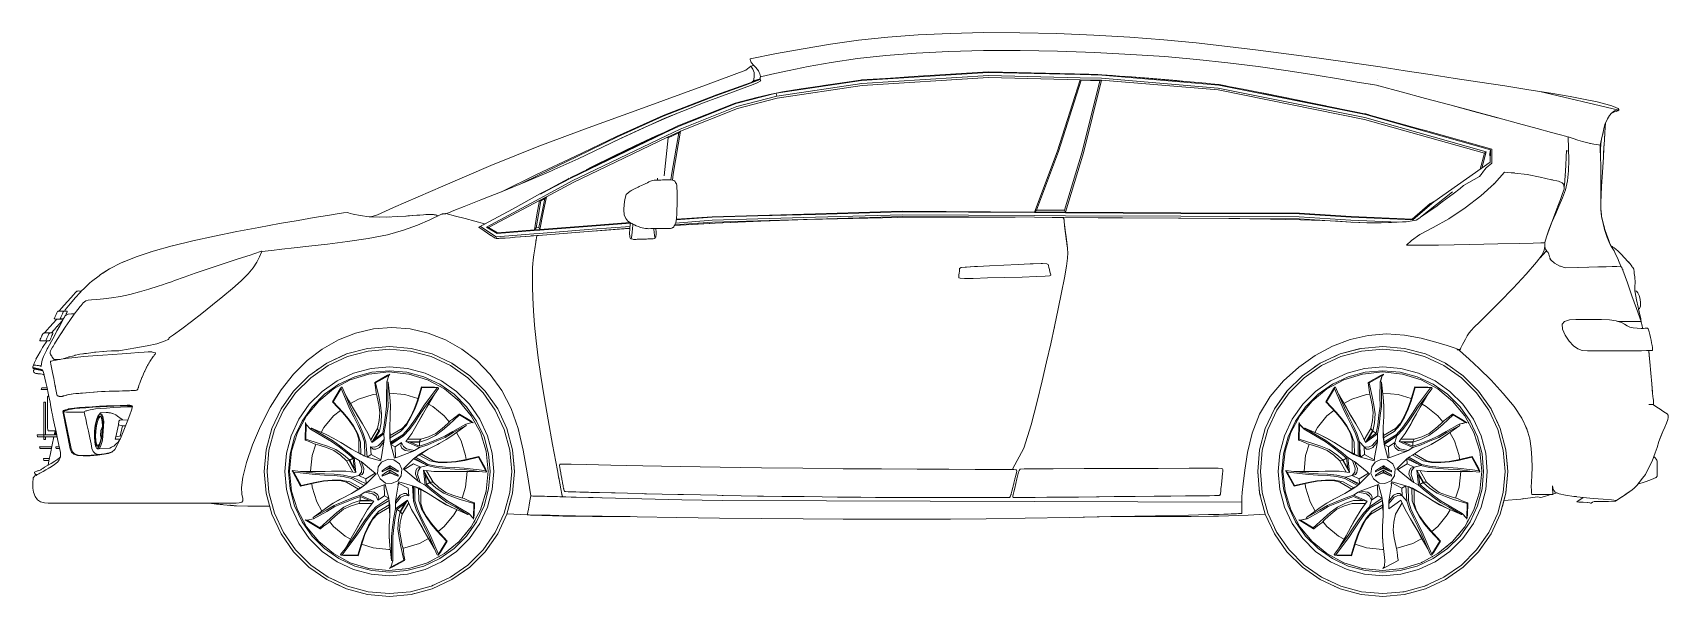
# Model space of a CAD drawing. Header units: millimetres. Extents: x -1879 to 2403, y -38 to 1439.
import ezdxf

# ---------------------------------------------------------------- set-up
doc = ezdxf.new("R2010")
doc.units = ezdxf.units.MM
doc.header["$MEASUREMENT"] = 0
for name, color, linetype, lineweight, true_color in [('CITROEN C4  01', 7, 'Continuous', 0, 0x9a0018), ('CITROEN C4  02', 7, 'Continuous', 0, 0xadadad), ('CITROEN C4  03', 7, 'Continuous', 0, 0x191922), ('CITROEN C4  04', 7, 'Continuous', 0, 0x151516), ('CITROEN C4  05', 7, 'Continuous', 0, 0x0f0f12), ('CITROEN C4  06', 7, 'Continuous', 0, 0x610000), ('CITROEN C4  07', 7, 'Continuous', 0, 0xe6e6e6), ('CITROEN C4  08', 7, 'Continuous', 0, 0xe1e1e1)]:
    doc.layers.add(name, color=color, linetype=linetype, lineweight=lineweight, true_color=true_color)

msp = doc.modelspace()

# ---------------------------------------------------------------- linework, layer by layer
at = {"layer": 'CITROEN C4  01'}
for p, q in [((283.4, 1419.1), (209.9, 1408.9)), ((359.5, 1427.2), (283.4, 1419.1)), ((439.1, 1433.3), (359.5, 1427.2)), ((522.8, 1437.2), (439.1, 1433.3)), ((611.3, 1439.1), (522.8, 1437.2)), ((705.4, 1438.8), (611.3, 1439.1)), ((802.3, 1436.7), (705.4, 1438.8)), ((899.3, 1432.8), (802.3, 1436.7)), ((993.5, 1427.3), (899.3, 1432.8)), ((1082.4, 1420.4), (993.5, 1427.3)), ((1167, 1412.2), (1082.4, 1420.4)), ((68.5, 1384.3), (-0.8, 1370.9)), ((-0.8, 1370.9), (-0.8, 1370.6)), ((-0.8, 1370.6), (-0.8, 1369.6)), ((138.5, 1397.1), (68.5, 1384.3)), ((209.9, 1408.9), (138.5, 1397.1)), ((280.3, 1371.2), (211.9, 1361.1)), ((280.3, 1371.2), (354.6, 1379.4)), ((354.6, 1379.4), (434.5, 1385.7)), ((519.8, 1389.9), (434.5, 1385.7)), ((610.4, 1392.1), (519.8, 1389.9)), ((610.4, 1392.1), (706, 1392.2)), ((706, 1392.2), (803.9, 1390.4)), ((901.5, 1387.1), (803.9, 1390.4)), ((996, 1382.2), (901.5, 1387.1)), ((996, 1382.2), (1084.8, 1376.2)), ((1084.8, 1376.2), (1169, 1369)), ((1248.9, 1403.1), (1167, 1412.2)), ((1329.2, 1393.2), (1248.9, 1403.1)), ((1409.3, 1382.8), (1329.2, 1393.2)), ((1489.2, 1371.9), (1409.3, 1382.8)), ((1569, 1360.8), (1489.2, 1371.9)), ((-0.8, 1369.6), (-0.5, 1368)), ((-0.5, 1368), (0.1, 1366)), ((0.1, 1366), (1, 1363.8)), ((0.2, 1365.6), (0.1, 1366)), ((1, 1363.8), (2.4, 1361.2)), ((2.4, 1361.2), (4.4, 1358.2)), ((4.4, 1358.2), (7.1, 1355)), ((7.1, 1355), (10.5, 1351.4)), ((10.5, 1351.4), (14.3, 1347.6)), ((14.3, 1347.6), (18, 1343.5)), ((18, 1343.5), (21.3, 1339.3)), ((21.3, 1339.3), (23.5, 1335.1)), ((23.5, 1335.1), (25, 1331)), ((25, 1331), (26, 1327.4)), ((26, 1327.4), (26.5, 1324.6)), ((64.2, 1332.1), (41.7, 1327.2)), ((64.2, 1332.1), (101.6, 1340.2)), ((101.6, 1340.2), (151.6, 1350.3)), ((211.9, 1361.1), (151.6, 1350.3)), ((622.8, 1336.7), (425.7, 1324)), ((622.8, 1336.7), (809.9, 1332.1)), ((1250, 1360.4), (1169, 1369)), ((1329.2, 1350.5), (1250, 1360.4)), ((1329.2, 1350.5), (1407.7, 1339.3)), ((1407.7, 1339.3), (1481.1, 1327.8)), ((1544.5, 1317.3), (1481.1, 1327.8)), ((1648.7, 1349.5), (1569, 1360.8)), ((1714.1, 1339.4), (1648.7, 1349.5)), ((1779.4, 1329.4), (1714.1, 1339.4)), ((1844.7, 1319.4), (1779.4, 1329.4)), ((-18.7, 1293.8), (-47.1, 1283.5)), ((3, 1301.6), (-18.7, 1293.8)), ((17.9, 1307.6), (3, 1301.6)), ((25.6, 1318.4), (25.7, 1319.8)), ((25.6, 1317.2), (25.6, 1318.4)), ((25.6, 1317.2), (25.6, 1316.9)), ((25.6, 1317.2), (25.6, 1317.2)), ((25.6, 1316.9), (25.6, 1316.5)), ((25.7, 1319.8), (25.9, 1321.2)), ((25.9, 1321.2), (26.1, 1322.4)), ((26.2, 1322.6), (26.1, 1322.4)), ((26.1, 1322.4), (26.1, 1322.4)), ((26.2, 1322.6), (26.4, 1323.4)), ((26.4, 1323.4), (30.3, 1324.6)), ((26.4, 1323.4), (26.4, 1323.4)), ((26.5, 1324.6), (26.7, 1323.5)), ((41.7, 1327.2), (30.3, 1324.6)), ((986.1, 1323.8), (1042.8, 1320.1)), ((1203.1, 1305.5), (986.1, 1323.8)), ((1042.8, 1320.1), (1116.7, 1313.5)), ((1116.7, 1313.5), (1138.2, 1311)), ((1227.2, 1303.5), (1205.7, 1305.3)), ((1244.3, 1300), (1227.2, 1303.5)), ((1506.9, 1247.2), (1290.2, 1290.8)), ((1593.6, 1308.9), (1544.5, 1317.3)), ((1593.6, 1308.9), (1623.5, 1303.9)), ((1594.1, 1308.8), (1623.4, 1303.9)), ((1623.5, 1303.9), (1622.8, 1304)), ((1623.4, 1303.9), (1638.9, 1301.3)), ((1638.9, 1301.3), (1644.6, 1300)), ((1642.3, 1316.7), (1642.3, 1316.7)), ((1644.6, 1300), (1644.8, 1299.9)), ((1644.8, 1299.9), (1704.1, 1284.2)), ((1645.5, 1299.1), (1645.5, 1299.1)), ((1645.5, 1299.1), (1645.5, 1299.1)), ((1910, 1309.4), (1844.7, 1319.4)), ((1975.3, 1299.4), (1910, 1309.4)), ((2038.1, 1289.7), (1975.3, 1299.4)), ((2273.1, 1235.8), (2066.9, 1285)), ((-39.5, 1254.5), (-189.4, 1194.9)), ((-125.2, 1254.2), (-163.4, 1238.9)), ((-82.6, 1270.5), (-125.2, 1254.2)), ((-47.1, 1283.5), (-82.6, 1270.5)), ((17, 1269.3), (-39.5, 1254.5)), ((1334.3, 1281.9), (1348.7, 1279.4)), ((1334.3, 1281.9), (1479.6, 1252.7)), ((1348.7, 1279.4), (1433.8, 1262.6)), ((1433.8, 1262.6), (1479.6, 1252.7)), ((1704.1, 1284.2), (1767.8, 1266.9)), ((1767.8, 1266.9), (1831.1, 1249.8)), ((1892.9, 1233.1), (1830.7, 1249.9)), ((1830.7, 1249.9), (1830.7, 1249.9)), ((1831.1, 1249.8), (1894, 1232.8)), ((-225.9, 1213), (-281.3, 1188.7)), ((-185.9, 1229.7), (-225.9, 1213)), ((-223.8, 1214.9), (-159.1, 1240.2)), ((-159.1, 1240.2), (-163.4, 1238.9)), ((1892.2, 1233.3), (1892.9, 1233.1)), ((1953.9, 1216.6), (1892.9, 1233.1)), ((1892.9, 1233.1), (1893.1, 1233)), ((1894, 1232.8), (1956.2, 1215.9)), ((1907.7, 1229.1), (1953.9, 1216.6)), ((1956.2, 1215.9), (1948.8, 1218)), ((2010.6, 1201.2), (1953.9, 1216.6)), ((1953.9, 1216.6), (1956.3, 1215.9)), ((1956.4, 1215.9), (1956.2, 1215.9)), ((1956.2, 1215.9), (1956.4, 1215.9)), ((2059.5, 1188), (2010.6, 1201.2)), ((2236.5, 1198.1), (2243.4, 1212.9)), ((2237.7, 1190.8), (2238.4, 1202.1)), ((2238.4, 1202.1), (2238.3, 1201.8)), ((2238.3, 1201.8), (2238.3, 1201.8)), ((2243.4, 1212.9), (2238.4, 1202.1)), ((2243.4, 1212.9), (2249, 1221.9)), ((2249, 1221.9), (2253.9, 1228)), ((2253.2, 1227.1), (2249, 1221.9)), ((2253.2, 1227.1), (2257, 1229.3)), ((2253.9, 1228), (2258.2, 1231.9)), ((2257, 1229.3), (2262, 1231.2)), ((2258.2, 1231.9), (2261.9, 1234.3)), ((2258.2, 1231.9), (2258.2, 1231.9)), ((2260.2, 1232.8), (2260.2, 1232.8)), ((2261.9, 1234.3), (2265.2, 1235.4)), ((2262, 1231.2), (2266.6, 1232.8)), ((2265.2, 1235.4), (2267.9, 1235.8)), ((2266.6, 1232.8), (2270.5, 1234.3)), ((2267.9, 1235.8), (2270, 1235.8)), ((2271.5, 1235.8), (2270, 1235.8)), ((2270.5, 1234.3), (2273.1, 1235.8)), ((2272.5, 1235.8), (2271.5, 1235.8)), ((2273, 1235.8), (2272.5, 1235.8)), ((2273.1, 1235.8), (2273, 1235.8)), ((-471.9, 1059.1), (-225.5, 1177.5)), ((-450.5, 1108.1), (-343.6, 1160.4)), ((-338.2, 1162.3), (-390.5, 1137.4)), ((-281.3, 1188.7), (-338.2, 1162.3)), ((-302.7, 1142.5), (-247.9, 1167.9)), ((-247.9, 1167.9), (-302.7, 1142.5)), ((-247.9, 1167.9), (-219.3, 1180.5)), ((-219.3, 1180.5), (-247.9, 1167.9)), ((-189.4, 1194.9), (-225.5, 1177.5)), ((1940.9, 1133.4), (1767.2, 1182.3)), ((2097.4, 1177.8), (2059.5, 1188)), ((2120.8, 1171.4), (2097.4, 1177.8)), ((2133.5, 1167.9), (2120.8, 1171.4)), ((2138.9, 1166.2), (2133.5, 1167.9)), ((2140.7, 1165.2), (2138.9, 1166.2)), ((2140.8, 1165.2), (2140.7, 1165.2)), ((2224.4, 1144.4), (2228, 1159.9)), ((2227.3, 1156), (2227.7, 1158.6)), ((2228, 1159.9), (2231.3, 1174.5)), ((2233.1, 1182.3), (2231.2, 1172.4)), ((2231.3, 1174.5), (2234.2, 1187.5)), ((2234.2, 1187.5), (2236.5, 1198.1)), ((2234.4, 1136.8), (2235.7, 1158.1)), ((2236.8, 1176.1), (2235.7, 1158.1)), ((2236.6, 1173.5), (2236, 1163.9)), ((2236.5, 1198.1), (2236.5, 1198.1)), ((2236.8, 1176.2), (2236.7, 1175.1)), ((2237.7, 1190.8), (2236.8, 1176.2)), ((2236.8, 1176.2), (2237.7, 1190.8)), ((2236.8, 1176.2), (2236.8, 1176.2)), ((2237.7, 1190.8), (2237.5, 1187.7)), ((2237.5, 1187.3), (2237.7, 1190.8)), ((2237.7, 1190.8), (2237.5, 1188.6)), ((2237.5, 1187.7), (2237.7, 1190.7)), ((2238.1, 1197.1), (2237.7, 1190.8)), ((2237.7, 1190.8), (2237.8, 1192)), ((2237.7, 1190.8), (2237.7, 1191)), ((2237.7, 1190.7), (2237.7, 1190.8)), ((-414.5, 1087.2), (-358.4, 1115.5)), ((-358.4, 1115.5), (-414.5, 1087.2)), ((-358.4, 1115.5), (-302.7, 1142.5)), ((-302.7, 1142.5), (-358.4, 1115.5)), ((1940.9, 1096.7), (1940.9, 1133.4)), ((2135.8, 1113.7), (2134.9, 1091.2)), ((2136.1, 1130.7), (2135.8, 1113.7)), ((2138.5, 1129.7), (2136.1, 1130.7)), ((2141.1, 1128.5), (2138.5, 1129.7)), ((2142.2, 1127.9), (2141.1, 1128.5)), ((2178, 1154.1), (2189, 1151)), ((2178, 1154.1), (2178, 1154.1)), ((2189, 1151), (2198.9, 1148.7)), ((2198.8, 1148.7), (2197.5, 1149)), ((2198.9, 1148.7), (2207.9, 1147)), ((2199.5, 1148.6), (2199, 1148.7)), ((2207.9, 1147), (2216.3, 1145.6)), ((2216.3, 1145.6), (2224.4, 1144.4)), ((2225, 1123.8), (2225.4, 1135.7)), ((2225.4, 1135.7), (2227.3, 1156)), ((2232.9, 1112.5), (2234.4, 1136.8)), ((2234.4, 1136.8), (2233.6, 1123.7)), ((2235.1, 1149.3), (2234.4, 1136.8)), ((-520.5, 1077.1), (-586.1, 1049.1)), ((-513.8, 1080.2), (-520.5, 1077.1)), ((-513.8, 1080.2), (-450.5, 1108.1)), ((-429.6, 1079.5), (-414.5, 1087.2)), ((-414.5, 1087.2), (-429.6, 1079.5)), ((1909, 1062.6), (1915.7, 1071.1)), ((1926.2, 1085.1), (1940.9, 1096.7)), ((1974.2, 1073.7), (1947.7, 1044.1)), ((2001.6, 1071.3), (1974.2, 1073.7)), ((2000.6, 1071.4), (1991.8, 1072.2)), ((2033.3, 1067.2), (2001.6, 1071.3)), ((2134.9, 1091.2), (2133.2, 1063.8)), ((2229.7, 1060.5), (2231.3, 1086.5)), ((2231.3, 1086.5), (2229.7, 1060.5)), ((2229.7, 1060.5), (2231.3, 1086.5)), ((2229.7, 1060.5), (2231.3, 1086.5)), ((2231.3, 1086.5), (2229.7, 1060.5)), ((2231.7, 1092.9), (2231.3, 1086.5)), ((2231.3, 1086.5), (2231.4, 1087.7)), ((-586.1, 1049.1), (-649.4, 1023.1)), ((-303.4, 1029.9), (-314.3, 1023.7)), ((-293.6, 1034.6), (-303.4, 1029.9)), ((-293.6, 1034.6), (-291.2, 1035.7)), ((-291.2, 1035.7), (-283.2, 1039.2)), ((-278.9, 1041.3), (-283.2, 1039.2)), ((-274.9, 1043.2), (-278.9, 1041.3)), ((-278.9, 1041.3), (-278.9, 1041.3)), ((-269.4, 1046), (-274.9, 1043.2)), ((-266.1, 1047.8), (-269.4, 1046)), ((-259, 1050.6), (-266.1, 1047.8)), ((-259, 1050.6), (-255.7, 1051.5)), ((-255.7, 1051.5), (-252, 1052.2)), ((-252, 1052.2), (-248.5, 1052.6)), ((-248.5, 1052.6), (-245.1, 1052.8)), ((-245.1, 1052.8), (-242.2, 1052.8)), ((-238.3, 1052.9), (-242.2, 1052.8)), ((-234.6, 1053), (-238.3, 1052.9)), ((-230, 1053.2), (-234.6, 1053)), ((-234.5, 1052.8), (-234.5, 1052.8)), ((-231.9, 1053), (-231.9, 1053)), ((-231.9, 1053), (-231.9, 1053)), ((-224.9, 1053.4), (-230, 1053.2)), ((-225.8, 1053.2), (-225.8, 1053.2)), ((-225.2, 1053.4), (-223.5, 1053.5)), ((-224.9, 1053.4), (-224.9, 1053.4)), ((-224.9, 1053.4), (-224.9, 1053.4)), ((-223.5, 1053.5), (-222.2, 1053.6)), ((-222.2, 1053.6), (-221.4, 1053.7)), ((-221.4, 1053.7), (-221, 1053.7)), ((-221.4, 1053.6), (-221.4, 1053.6)), ((-221.4, 1053.6), (-221.4, 1053.6)), ((-216.3, 1053.8), (-221, 1053.7)), ((-221, 1053.7), (-221, 1053.7)), ((-219, 1053.7), (-219, 1053.7)), ((-211.6, 1053.6), (-216.3, 1053.8)), ((-207.1, 1053.2), (-211.6, 1053.6)), ((-203.4, 1052.7), (-207.1, 1053.2)), ((-200.2, 1051.7), (-203.4, 1052.7)), ((-203.4, 1052.7), (-203.4, 1052.7)), ((-197.9, 1049.8), (-200.2, 1051.7)), ((-200.2, 1051.7), (-200.2, 1051.7)), ((-197.6, 1049.5), (-197.9, 1049.8)), ((-197.2, 1048.9), (-197.6, 1049.5)), ((-196.5, 1047.9), (-197.2, 1048.9)), ((-195.7, 1046.7), (-196.5, 1047.9)), ((-194.2, 1043.9), (-195.7, 1046.7)), ((-193.7, 1042.7), (-194.2, 1043.9)), ((-193.7, 1042.7), (-192.7, 1038.4)), ((-192.7, 1038.4), (-192.6, 1037.4)), ((-192.6, 1037.4), (-192.6, 1037.4)), ((-192.1, 1031.5), (-192.6, 1037.4)), ((-191.9, 1023.5), (-192.1, 1031.5)), ((1857.7, 1030.9), (1866.9, 1038.2)), ((1909, 1062.6), (1866.9, 1038.2)), ((1947.7, 1044.1), (1912.2, 1011.8)), ((1946.1, 1042.6), (1947.5, 1044)), ((1947.8, 1044.2), (1948.8, 1045.3)), ((2067.3, 1060.5), (2033.3, 1067.2)), ((2096.9, 1053.7), (2067.3, 1060.5)), ((2115.3, 1049.6), (2096.9, 1053.7)), ((2099.5, 1053.2), (2097.2, 1053.7)), ((2125.2, 1046), (2115.3, 1049.6)), ((2129.3, 1041.2), (2125.2, 1046)), ((2130.1, 1028.8), (2126.3, 1017.5)), ((2126.3, 1017.5), (2130.1, 1028.8)), ((2129.3, 1041.2), (2129.1, 1041.4)), ((2130.1, 1028.8), (2129.3, 1041.2)), ((2129.3, 1040.8), (2129.3, 1041.1)), ((2130.1, 1036.2), (2131.1, 1040.2)), ((2130.1, 1036.2), (2130.1, 1028.8)), ((2130.1, 1028.8), (2130.1, 1028.8)), ((2130.1, 1028.8), (2130.1, 1028.8)), ((2133.2, 1063.8), (2131.1, 1040.2)), ((2133.1, 1062.7), (2133.2, 1063.7)), ((2133.2, 1063.9), (2133.2, 1064.6)), ((2134.3, 1063.8), (2134.3, 1063.8)), ((2135.3, 1063.8), (2135.3, 1063.8)), ((2228.2, 1035.8), (2226.9, 1013.9)), ((2226.9, 1013.9), (2228.2, 1035.8)), ((2229.7, 1060.5), (2228.2, 1035.8)), ((2229.7, 1060.5), (2229.8, 1061.6)), ((-705.4, 1000.8), (-749.3, 983.6)), ((-649.4, 1023.1), (-705.4, 1000.8)), ((-330.7, 988.8), (-331.3, 975.6)), ((-328.8, 1002), (-330.7, 988.8)), ((-324.8, 1015), (-328.8, 1002)), ((-320.1, 1019.5), (-324.8, 1015)), ((-320, 1019.7), (-320.1, 1019.5)), ((-314.3, 1023.7), (-313, 1024.6)), ((-313, 1024.6), (-313.1, 1024.5)), ((-310, 1026.1), (-313, 1024.6)), ((-192, 974.5), (-191.8, 987.6)), ((-191.9, 1023.5), (-191.9, 1023.9)), ((-191.8, 1013.4), (-191.9, 1023.5)), ((-191.8, 1001), (-191.8, 1013.4)), ((-191.8, 987.6), (-191.8, 1001)), ((1912.2, 1011.8), (1871.2, 979.8)), ((2113.9, 984.1), (2120.8, 1002.3)), ((2126.3, 1017.5), (2120.8, 1002.3)), ((2120.8, 1002.3), (2126.3, 1017.5)), ((2126.3, 1017.5), (2126.3, 1017.5)), ((2226, 994.1), (2226.5, 975.7)), ((2226, 994.1), (2226.5, 975.7)), ((2226.5, 975.7), (2226.1, 994.1)), ((2226.5, 975.7), (2226.1, 994.1)), ((2226.1, 994.1), (2226.5, 975.7)), ((2226.1, 994.1), (2226.5, 975.7)), ((2226.1, 994.1), (2226.5, 975.7)), ((2226.1, 994.1), (2226.5, 975.7)), ((2226.9, 1013.9), (2226.2, 994.1)), ((2226.2, 994.1), (2226.9, 1013.9)), ((2226.9, 1013.9), (2226.2, 994.1)), ((2226.9, 1013.9), (2226.2, 994.1)), ((2226.2, 994.1), (2226.2, 994.1)), ((2226.9, 1013.9), (2226.3, 997.8)), ((-1183.7, 947.1), (-1232.2, 938.6)), ((-1141.7, 954.4), (-1183.7, 947.1)), ((-1107.2, 960.3), (-1141.7, 954.4)), ((-1081.3, 964.6), (-1107.2, 960.3)), ((-1064.8, 967.3), (-1081.3, 964.6)), ((-1055.7, 968.1), (-1064.8, 967.3)), ((-1051.5, 967), (-1055.7, 968.1)), ((-1051.5, 967), (-1047.4, 965.6)), ((-1047.4, 965.6), (-1051.5, 967)), ((-1051.5, 966.7), (-1051.5, 966.7)), ((-1039.9, 963.5), (-1047.4, 965.6)), ((-1021.7, 959.8), (-1039.9, 963.5)), ((-1021.7, 959.8), (-1039.9, 963.5)), ((-998, 956.9), (-1021.7, 959.8)), ((-998, 956.9), (-1021.7, 959.8)), ((-998, 956.9), (-969.5, 955.9)), ((-998, 956.9), (-993.3, 956.8)), ((-969.5, 955.9), (-944.6, 956.3)), ((-924.6, 957.1), (-951.2, 956)), ((-951.2, 956), (-951.2, 956)), ((-940, 956.2), (-940, 956.2)), ((-902.1, 958.5), (-924.6, 957.1)), ((-895, 959), (-902.1, 958.5)), ((-883.6, 959.7), (-900, 958.6)), ((-900, 958.6), (-900, 958.6)), ((-896.6, 958.8), (-872.9, 960.5)), ((-896.6, 958.8), (-896.6, 958.8)), ((-872.9, 960.5), (-864.8, 961)), ((-838.8, 949), (-871.2, 934.6)), ((-869, 960.7), (-855.7, 961.7)), ((-869, 960.7), (-869, 960.7)), ((-849.2, 962.2), (-855.7, 961.7)), ((-849.2, 962.2), (-845.2, 962.4)), ((-841.6, 962.5), (-845.2, 962.4)), ((-837.6, 962.6), (-841.6, 962.5)), ((-808.3, 963.8), (-838.8, 949)), ((-833.8, 962.6), (-837.6, 962.6)), ((-837.6, 962.6), (-837.6, 962.6)), ((-829.1, 962.4), (-833.8, 962.6)), ((-827.9, 962.1), (-829.1, 962.4)), ((-829.1, 962.4), (-829.1, 962.4)), ((-828, 962.1), (-824.3, 961.5)), ((-828, 962.1), (-828, 962.1)), ((-824.3, 961.5), (-821.8, 960.5)), ((-821.8, 960.5), (-819.1, 958.8)), ((-818.9, 958.7), (-819.1, 958.8)), ((-807, 963.9), (-808.3, 963.8)), ((-805.7, 964), (-807, 963.9)), ((-804.4, 964), (-805.7, 964)), ((-802.9, 964.1), (-804.4, 964)), ((-801.4, 964.2), (-802.9, 964.1)), ((-800, 964.3), (-801.4, 964.2)), ((-798.7, 964.4), (-800, 964.3)), ((-797.7, 964.6), (-798.7, 964.4)), ((-797.2, 964.9), (-797.7, 964.6)), ((-797, 965.2), (-797.2, 964.9)), ((-797, 965.4), (-797, 965.5)), ((-797, 965.5), (-771.8, 958.6)), ((-797, 965.4), (-797, 965.4)), ((-797, 965.4), (-797, 965.2)), ((-790, 967.4), (-795.5, 965.1)), ((-795.5, 965.1), (-795.5, 965)), ((-776.1, 973), (-790, 967.4)), ((-749.3, 983.6), (-776.1, 973)), ((-771.8, 958.6), (-746.6, 951.8)), ((-746.6, 951.8), (-721.4, 945)), ((-721.4, 945), (-696.2, 938.2)), ((-695.9, 937.6), (-622.9, 976.9)), ((-657.6, 958), (-657.6, 958)), ((-622.9, 976.9), (-622.9, 976.9)), ((-331.2, 973.8), (-331.3, 975.6)), ((-331.3, 975.6), (-331.3, 975.6)), ((-331.2, 973.8), (-330.3, 962.4)), ((-330.3, 962.4), (-330.1, 961.5)), ((-330.3, 962.4), (-330.3, 962.4)), ((-326.1, 952.3), (-330.1, 961.5)), ((-326.1, 952.3), (-326.1, 952.3)), ((-320.3, 945.5), (-326.1, 952.3)), ((-313.9, 940.9), (-320.3, 945.5)), ((-194.1, 946.4), (-195.2, 941.5)), ((-193.1, 953.1), (-194.1, 946.4)), ((-193.1, 953.1), (-193, 954)), ((-193, 954.1), (-192.4, 962.8)), ((-193, 954), (-193, 954)), ((-193, 954), (-193, 954)), ((-192.4, 962.8), (-192, 974.5)), ((-192.4, 962.1), (-192.4, 962.8)), ((-192.4, 962.8), (-192.4, 962.8)), ((-92.6, 939.5), (27.7, 944.9)), ((27.7, 944.9), (-92.5, 939.5)), ((27.7, 944.9), (-92.5, 939.5)), ((27.7, 944.9), (-92.5, 939.5)), ((27.7, 944.9), (148.7, 949.2)), ((148.7, 949.2), (27.7, 944.9)), ((148.7, 949.2), (27.7, 944.9)), ((148.7, 949.2), (268.6, 952.3)), ((268.6, 952.3), (148.7, 949.2)), ((148.7, 949.2), (268.6, 952.3)), ((268.6, 952.3), (385.3, 954.4)), ((385.3, 954.4), (268.6, 952.3)), ((385.3, 954.4), (268.6, 952.3)), ((268.6, 952.3), (385.3, 954.4)), ((385.3, 954.4), (497, 955.4)), ((497, 955.4), (385.3, 954.4)), ((385.3, 954.4), (497, 955.4)), ((398, 957), (743.8, 955.2)), ((497, 955.4), (598.5, 955.7)), ((598.5, 955.7), (497, 955.4)), ((684.6, 955.5), (571.5, 956.1)), ((684.6, 955.5), (598.5, 955.7)), ((598.5, 955.7), (598.5, 955.7)), ((684.6, 955.5), (687.5, 955.5)), ((684.6, 955.5), (692.9, 955.4)), ((684.6, 955.5), (686.9, 955.5)), ((684.6, 955.5), (684.6, 955.5)), ((820.2, 954.7), (743.8, 955.2)), ((790.2, 954.9), (810.8, 954.7)), ((790.2, 954.9), (810.8, 954.7)), ((790.2, 954.9), (810.8, 954.7)), ((810.8, 954.7), (810.8, 954.7)), ((810.8, 954.7), (818.4, 954.5)), ((810.8, 954.7), (818.4, 954.5)), ((810.8, 954.7), (818.4, 954.5)), ((818.4, 954.5), (810.8, 954.7)), ((818.4, 954.5), (819.3, 954.1)), ((818.4, 954.5), (818.4, 954.5)), ((818.4, 954.5), (819.3, 954.1)), ((819.3, 954.1), (818.4, 954.5)), ((819.3, 954.1), (820, 953.4)), ((819.3, 954.1), (820, 953.4)), ((820, 953.4), (819.3, 954.1)), ((820, 953.4), (820, 953.4)), ((820, 953.4), (820, 953.4)), ((820, 953.4), (820, 953.4)), ((820, 953.4), (820.5, 951.4)), ((820, 953.4), (820.5, 951.4)), ((820.5, 951.4), (820, 953.4)), ((974.3, 953.9), (820.2, 954.7)), ((820.2, 954.7), (822.6, 934.7)), ((820.5, 951.4), (820.5, 951.4)), ((820.5, 951.4), (821.1, 947)), ((820.5, 951.4), (821.1, 947)), ((821.1, 947), (820.5, 951.4)), ((821.1, 946.8), (821.1, 946.9)), ((910.9, 954.3), (1127, 953.1)), ((974.3, 953.9), (1120.9, 953)), ((1120.9, 953), (974.3, 953.9)), ((1120.9, 953), (1120.9, 953)), ((1120.9, 953), (1252.5, 951.9)), ((1252.5, 951.9), (1120.9, 953)), ((1252.5, 951.9), (1361.5, 950.6)), ((1361.5, 950.6), (1252.5, 951.9)), ((1361.5, 950.6), (1440.4, 948.9)), ((1440.4, 948.9), (1361.5, 950.6)), ((1440.4, 948.9), (1496.8, 946.9)), ((1496.8, 946.9), (1440.4, 948.9)), ((1496.8, 946.9), (1538.1, 944.8)), ((1538.1, 944.8), (1496.8, 946.9)), ((1572, 942.6), (1538.1, 944.8)), ((1613.5, 941), (1572, 942.6)), ((1572, 942.6), (1613.5, 941)), ((1613.5, 941), (1572, 942.6)), ((1577, 942.4), (1613.5, 941)), ((1828.3, 951.1), (1787.2, 928.4)), ((1871.2, 979.8), (1828.3, 951.1)), ((2097.9, 942.9), (2090.2, 922.3)), ((2090.2, 922.3), (2097.9, 942.9)), ((2097.9, 942.9), (2106.2, 963.9)), ((2106.2, 963.9), (2097.9, 942.9)), ((2106.2, 963.9), (2113.9, 984.1)), ((2226.5, 978.5), (2226.5, 975.7)), ((2226.5, 975.8), (2226.5, 975.7)), ((2228.2, 959.4), (2226.5, 975.7)), ((2226.5, 975.7), (2228.4, 958)), ((2226.5, 975.7), (2228.4, 958)), ((2226.5, 975.7), (2226.5, 975.7)), ((2226.5, 975.7), (2226.5, 975.7)), ((2226.5, 975.7), (2226.5, 975.7)), ((2226.6, 975.1), (2226.5, 975.7)), ((2226.5, 975.7), (2227.4, 967)), ((2226.5, 975.7), (2227.2, 969.3)), ((2228.3, 958.6), (2226.5, 975.7)), ((2226.5, 975.7), (2226.5, 975.7)), ((2226.5, 975.7), (2226.5, 975.7)), ((2228.4, 958), (2226.8, 973.5)), ((2228.4, 958), (2228.3, 958.6)), ((2232.2, 940.2), (2228.4, 958)), ((2228.4, 958), (2228.4, 958)), ((2228.4, 957.8), (2232.2, 940.2)), ((2232.2, 940.2), (2229.8, 951.4)), ((2231.2, 944.6), (2231.3, 944.5)), ((2232.2, 940.2), (2231.6, 943.1)), ((-1402.4, 906.2), (-1459.8, 893.7)), ((-1343.8, 918), (-1402.4, 906.2)), ((-1286.4, 928.8), (-1343.8, 918)), ((-1232.2, 938.6), (-1286.4, 928.8)), ((-1000.2, 899.7), (-1054.1, 891.6)), ((-950, 909.5), (-1000.2, 899.7)), ((-907.7, 921.3), (-950, 909.5)), ((-871.2, 934.6), (-907.7, 921.3)), ((-699.5, 935.1), (-710.7, 929.1)), ((-710.7, 929.1), (-696.8, 919.6)), ((-710.7, 929.1), (-710.7, 929.1)), ((-710.7, 929.1), (-710.7, 929.1)), ((-699.5, 935.1), (-698.2, 935.9)), ((-698.2, 935.9), (-699.5, 935.1)), ((-699.5, 935.1), (-699.5, 935.1)), ((-698.2, 935.9), (-697.2, 936.5)), ((-697.2, 936.5), (-698.2, 935.9)), ((-697.2, 936.5), (-696.6, 937)), ((-696.6, 937), (-697.2, 936.5)), ((-697.2, 936.5), (-697.2, 936.5)), ((-696.6, 937), (-696.2, 937.5)), ((-696.3, 937.4), (-696.6, 937)), ((-696.6, 937), (-696.6, 937)), ((-695.7, 937.2), (-696.3, 937.4)), ((-696.2, 938.2), (-696.1, 938.1)), ((-696.2, 937.5), (-696.1, 937.9)), ((-696.1, 938.1), (-696, 937.9)), ((-696.1, 937.9), (-696.1, 938.1)), ((-696, 937.9), (-695.9, 937.6)), ((-695.9, 937.6), (-695.7, 937.2)), ((-561.7, 890.1), (-559, 907.6)), ((-561.1, 893.9), (-560, 901)), ((-560, 901), (-561.1, 893.9)), ((-560, 901), (-560.1, 900.4)), ((-559.1, 907.2), (-560, 901)), ((-554.2, 907.6), (-559.1, 907.2)), ((-557.2, 906.9), (-557.1, 907.3)), ((-414, 919.1), (-554.2, 907.6)), ((-414, 919.1), (-315.4, 926.4)), ((-411.7, 919.2), (-318.6, 925.8)), ((-354.7, 923.5), (-411.7, 919.2)), ((-318.6, 925.8), (-315.5, 926)), ((-315.5, 926), (-318.6, 925.8)), ((-316.3, 912.3), (-316.2, 915.4)), ((-316.3, 912.3), (-316.3, 912.3)), ((-315.8, 905.4), (-316.3, 912.3)), ((-315.8, 922.8), (-316.2, 915.4)), ((-315.8, 922.8), (-315.3, 927.7)), ((-315.8, 922.7), (-315.8, 922.8)), ((-315.3, 903.7), (-315.8, 905.4)), ((-315.4, 926.4), (-315.5, 926)), ((-315.3, 927.7), (-314.5, 934.7)), ((-314.5, 934.7), (-313.8, 940.9)), ((-310.4, 938.8), (-313.9, 940.9)), ((-311.6, 898.6), (-311.2, 902.1)), ((-311.2, 902.1), (-310.6, 908.2)), ((-310.6, 908.2), (-309.7, 916)), ((-303.6, 935.5), (-310.4, 938.8)), ((-305.8, 936.7), (-310.4, 938.8)), ((-309.7, 916), (-308.8, 925.2)), ((-308.8, 925.2), (-307.8, 935.4)), ((-307.8, 935.4), (-307.6, 937.4)), ((-303.6, 935.5), (-298.7, 933.1)), ((-298.7, 933.1), (-292.9, 930.9)), ((-292.9, 930.9), (-287.8, 928.9)), ((-287.8, 928.9), (-283.2, 927.6)), ((-287.8, 928.9), (-287.8, 928.9)), ((-278.4, 926.4), (-283.2, 927.6)), ((-278.4, 926.4), (-274.4, 925.9)), ((-274.4, 925.9), (-269.3, 925.5)), ((-265.6, 925.4), (-269.3, 925.5)), ((-269.3, 925.5), (-269.3, 925.5)), ((-269.3, 925.5), (-269.3, 925.5)), ((-265.6, 925.4), (-259.2, 925.5)), ((-254.8, 925.5), (-260.9, 925.5)), ((-259.2, 925.5), (-259.2, 925.5)), ((-245.8, 925.5), (-254.8, 925.5)), ((-253, 925.5), (-252.8, 924.3)), ((-252.8, 924.3), (-251.6, 915.8)), ((-251.6, 915.8), (-250.5, 908.2)), ((-250.5, 908.2), (-249.6, 902.1)), ((-249.6, 902.1), (-249.4, 900.5)), ((-247.2, 922.8), (-247.5, 925.5)), ((-247.2, 922.8), (-247.2, 922.8)), ((-247.2, 922.8), (-246.9, 919.2)), ((-246.9, 919.2), (-246.9, 919.2)), ((-246.9, 919.2), (-246.6, 912.3)), ((-246.7, 909.6), (-246.6, 912.3)), ((-237.1, 925.5), (-245.8, 925.5)), ((-229.6, 925.5), (-237.1, 925.5)), ((-224.4, 925.5), (-229.6, 925.5)), ((-220.9, 925.5), (-224.4, 925.5)), ((-218.9, 925.5), (-220.9, 925.5)), ((-217.7, 925.5), (-218.9, 925.5)), ((-217, 925.5), (-217.7, 925.5)), ((-217, 925.5), (-212.6, 925.5)), ((-212.6, 925.5), (-208.6, 926)), ((-212.6, 925.5), (-212.6, 925.5)), ((-208.6, 926), (-205.5, 926.8)), ((-205.1, 927), (-205.5, 926.8)), ((-205.1, 927), (-202.8, 928.3)), ((-205.1, 927), (-205.1, 927)), ((-202.8, 928.3), (-202.4, 928.7)), ((-200.6, 930.7), (-202.4, 928.7)), ((-200.6, 930.7), (-200.2, 931.4)), ((-200.2, 931.4), (-199.4, 932.5)), ((-199.4, 932.5), (-198.6, 933.9)), ((-198.8, 933.5), (-92.6, 939.5)), ((-92.6, 939.5), (-198.8, 933.5)), ((-92.6, 939.5), (-198.8, 933.5)), ((-106.4, 938.7), (-198.8, 933.5)), ((-197.1, 936.6), (-198.6, 933.9)), ((-196.5, 938.1), (-197.1, 936.6)), ((-195.2, 941.5), (-196.5, 938.1)), ((822.2, 938.4), (823.5, 927)), ((822.2, 937.7), (823.5, 927)), ((822.6, 934.7), (825, 915.6)), ((822.6, 934.5), (823.5, 927)), ((823.5, 927), (822.6, 934.5)), ((822.8, 932.7), (823.5, 927)), ((823.5, 927), (823.5, 927.4)), ((823.5, 927), (823.5, 927)), ((823.5, 927), (825.3, 912.3)), ((823.5, 927), (823.8, 925.3)), ((823.5, 927), (823.5, 927)), ((825, 915.6), (827.1, 898.3)), ((825.4, 912.2), (827.3, 896.9)), ((825.4, 912.1), (827.3, 896.9)), ((1613.5, 941), (1613.5, 941)), ((1752.9, 910.2), (1730.5, 894.7)), ((1787.2, 928.4), (1752.9, 910.2)), ((2083.8, 903.8), (2080, 888.8)), ((2080, 888.8), (2083.8, 903.8)), ((2090.2, 922.3), (2083.8, 903.8)), ((2083.8, 903.8), (2090.2, 922.3)), ((2232.2, 940.2), (2237, 923.4)), ((2232.6, 938.9), (2232.2, 940.2)), ((2232.2, 940.2), (2235.9, 927.5)), ((2232.2, 940.2), (2237, 923.4)), ((2232.4, 939.5), (2232.2, 940.2)), ((2232.2, 940.2), (2233, 937.6)), ((2233.8, 932.3), (2236.3, 923.4)), ((2236.3, 923.4), (2241.2, 908.7)), ((2237, 923.4), (2237, 923.4)), ((2237.1, 923.4), (2242, 908.7)), ((2241.2, 908.7), (2244.2, 900.1)), ((2242, 908.7), (2241.8, 909.3)), ((2246.2, 897), (2242, 908.7)), ((2242, 908.7), (2246.2, 897)), ((-1608, 852), (-1563, 866.9)), ((-1563, 866.9), (-1568.9, 865)), ((-1563, 866.9), (-1563, 866.9)), ((-1563, 866.9), (-1563, 866.9)), ((-1513.9, 880.6), (-1513, 880.8)), ((-1513.9, 880.6), (-1513.9, 880.6)), ((-1513.9, 880.6), (-1513.9, 880.6)), ((-1513, 880.8), (-1513, 880.8)), ((-1459.8, 893.7), (-1459.8, 893.7)), ((-1253.9, 868.4), (-1279, 865.4)), ((-1226.5, 871.6), (-1253.9, 868.4)), ((-1194.5, 875.3), (-1226.5, 871.6)), ((-1155.5, 879.7), (-1194.5, 875.3)), ((-1107.3, 885.1), (-1155.5, 879.7)), ((-1054.1, 891.6), (-1107.3, 885.1)), ((-568.3, 843.7), (-566.5, 857.1)), ((-566.5, 857.1), (-564.2, 872.8)), ((-564.2, 872.8), (-561.7, 890.1)), ((-561.7, 890.1), (-561.1, 893.9)), ((-561.1, 893.9), (-561.7, 890.1)), ((827.1, 898.3), (829, 883.7)), ((827.1, 897.9), (827.3, 896.9)), ((827.3, 896.9), (827.4, 896)), ((827.3, 896.9), (829, 883.1)), ((829.1, 883), (827.3, 896.9)), ((827.3, 896.9), (828.9, 884.4)), ((827.3, 896.9), (827.3, 896.9)), ((827.3, 896.8), (829.1, 883)), ((827.3, 896.6), (827.4, 896)), ((827.4, 896), (829.1, 883)), ((828.9, 884), (829, 883.1)), ((829, 883.7), (830.4, 872.8)), ((829.1, 883), (830.4, 872.8)), ((830.4, 872.8), (829.1, 883)), ((830.4, 872.8), (829.1, 883)), ((830.4, 872.8), (829.1, 883)), ((829.1, 883), (830.4, 872.8)), ((830.4, 872.8), (829.2, 882.2)), ((831, 862.1), (830.2, 848.2)), ((830.4, 872.8), (831, 862.1)), ((1730.5, 894.7), (1717.6, 882.4)), ((1717.6, 882.4), (1801.6, 882.6)), ((1801.6, 882.6), (1883.4, 883.8)), ((1883.4, 883.8), (1956.4, 885.5)), ((1956.4, 885.5), (2014, 887)), ((2014, 887), (2049.6, 887.9)), ((2049.6, 887.9), (2068.9, 888.5)), ((2058.2, 837.4), (2072.7, 857)), ((2082.7, 865.5), (2067.1, 849.4)), ((2072.7, 857), (2067.1, 849.4)), ((2068.9, 888.5), (2077.2, 888.7)), ((2078.4, 869.4), (2072.7, 857)), ((2072.7, 857), (2078.4, 869.4)), ((2077.2, 888.7), (2080, 888.8)), ((2079.5, 878.6), (2078.4, 869.4)), ((2078.4, 869.4), (2079.5, 878.6)), ((2080, 888.8), (2079.5, 878.6)), ((2079.5, 878.6), (2080, 888.8)), ((2084.6, 865.5), (2082.7, 865.5)), ((2086.3, 864.9), (2084.6, 865.5)), ((2084.6, 865.5), (2084.6, 865.5)), ((2084.6, 865.5), (2084.6, 865.5)), ((2084.6, 865.5), (2085.5, 865.2)), ((2086.5, 864.8), (2086.3, 864.9)), ((2088.4, 862.7), (2086.5, 864.8)), ((2090.4, 858.6), (2088.4, 862.7)), ((2092.4, 851.7), (2090.4, 858.6)), ((2246.2, 897), (2246.2, 897)), ((2246.2, 897), (2246.2, 897)), ((2248.7, 889.5), (2246.2, 897)), ((2248.7, 889.5), (2246.2, 897)), ((2246.2, 897), (2246.2, 897)), ((2248.7, 889.5), (2248.7, 889.5)), ((2248.7, 889.3), (2248.7, 889.5)), ((2248.7, 889.3), (2248.7, 889.5)), ((2248.7, 889.5), (2248.7, 889.5)), ((2253.9, 879.4), (2253.6, 879.5)), ((2255.7, 878.5), (2253.9, 879.4)), ((2257.9, 877.4), (2255.7, 878.5)), ((2260.9, 875.4), (2257.9, 877.4)), ((2265.2, 872), (2260.9, 875.4)), ((2271.3, 866.6), (2265.2, 872)), ((2279.4, 858.5), (2271.3, 866.6)), ((2288.4, 849.2), (2279.4, 858.5)), ((-1695.4, 808.6), (-1680.2, 818.6)), ((-1685.8, 814.9), (-1680.2, 818.6)), ((-1680.2, 818.6), (-1677.3, 820.3)), ((-1677.3, 820.3), (-1677.3, 820.3)), ((-1647.3, 835.9), (-1644.4, 837.2)), ((-1644.4, 837.2), (-1608, 852)), ((-1639.5, 839.2), (-1644.4, 837.2)), ((-1608, 852), (-1608, 852)), ((-570.2, 812.4), (-570, 823.9)), ((-570, 823.9), (-569.4, 833.5)), ((-569.4, 833.5), (-568.3, 843.7)), ((546.6, 809.3), (547.1, 814.4)), ((547.1, 814.4), (547.5, 818.7)), ((547.5, 818.7), (547.7, 821.5)), ((547.7, 821.5), (551.5, 823.3)), ((551.5, 823.3), (562.4, 824.5)), ((562.4, 824.5), (565.6, 824.8)), ((586.6, 826.1), (565.6, 824.8)), ((565.6, 824.8), (575.2, 825.4)), ((565.6, 824.8), (565.6, 824.8)), ((575.2, 825.4), (594.3, 826.3)), ((586.6, 826.1), (594.3, 826.5)), ((625.8, 828.1), (594.3, 826.5)), ((663.5, 830), (625.8, 828.1)), ((701.2, 831.7), (663.5, 830)), ((732.8, 833), (701.2, 831.7)), ((732.8, 833), (740.5, 833.3)), ((740.5, 833.3), (761.5, 834)), ((761.5, 834), (761.5, 834)), ((761.5, 834), (764.7, 834)), ((764.7, 834), (775.8, 833.6)), ((775.8, 833.6), (779.8, 832)), ((779.8, 832), (780.5, 828.9)), ((780.5, 828.9), (781.7, 823.9)), ((781.7, 823.9), (783, 818.1)), ((783, 818.1), (784.3, 812.2)), ((827.4, 827.6), (822.1, 796.8)), ((830.2, 848.2), (827.4, 827.6)), ((2030.9, 806.5), (2058.2, 837.4)), ((2096.6, 843.3), (2092.4, 851.7)), ((2104.8, 834.8), (2096.6, 843.3)), ((2119, 827.5), (2104.8, 834.8)), ((2120.5, 827.2), (2119, 827.5)), ((2132.8, 822.5), (2132.6, 822.5)), ((2165.2, 823.6), (2132.8, 822.5)), ((2194.9, 824.6), (2165.2, 823.6)), ((2168, 823.7), (2192.5, 824.6)), ((2220.3, 825.4), (2194.9, 824.6)), ((2194.9, 824.6), (2217.6, 825.3)), ((2194.9, 824.6), (2194.9, 824.6)), ((2240.2, 825.8), (2220.3, 825.4)), ((2255.8, 826), (2240.2, 825.8)), ((2268.6, 825.9), (2255.8, 826)), ((2280, 825.8), (2268.6, 825.9)), ((2280.5, 824.7), (2280, 825.8)), ((2281, 823.6), (2280.5, 824.7)), ((2281.5, 822.6), (2281, 823.6)), ((2282, 821.5), (2281.5, 822.6)), ((2282.5, 820.4), (2282, 821.5)), ((2283, 819.3), (2282.5, 820.4)), ((2283.5, 818.2), (2283, 819.3)), ((2284, 817.1), (2283.5, 818.2)), ((2295.9, 783.5), (2284, 817.1)), ((2297.2, 839.8), (2288.4, 849.2)), ((2301.3, 835.2), (2297.2, 839.8)), ((2305.4, 829.8), (2298.7, 838.9)), ((2310.1, 823.4), (2312, 821.1)), ((-1728.6, 783.4), (-1745.7, 767.3)), ((-1724.8, 786.6), (-1728.6, 783.4)), ((-1724.8, 786.6), (-1720.9, 789.7)), ((-1701, 805), (-1705, 802.3)), ((-1705, 802.3), (-1705, 802.3)), ((-1701, 805), (-1701.9, 804.4)), ((-570.1, 796.4), (-570.2, 812.4)), ((-570.2, 809.8), (-570.2, 812.4)), ((-570.2, 811.6), (-570.2, 812.4)), ((-569.9, 773.4), (-570.1, 796.4)), ((-569.9, 773.4), (-570, 777.2)), ((-569.2, 744.3), (-569.9, 773.4)), ((545.5, 797.1), (545.7, 799.8)), ((545.5, 796.9), (545.5, 797.1)), ((545.5, 796.9), (549.1, 795.4)), ((545.7, 799.8), (546.1, 804.2)), ((546.1, 804.2), (546.6, 809.3)), ((549.1, 795.4), (560.4, 795)), ((560.4, 795), (583, 795.3)), ((583, 795.3), (620.8, 796.2)), ((620.8, 796.2), (666.1, 797.4)), ((666.1, 797.4), (711.4, 798.7)), ((711.4, 798.7), (749.1, 799.9)), ((749.1, 799.9), (771.7, 800.9)), ((771.7, 800.9), (782.8, 802)), ((782.8, 802), (786.2, 803.9)), ((784.3, 812.2), (785.5, 807.3)), ((785.5, 807.3), (786.2, 804.1)), ((786.2, 804.1), (786.2, 803.9)), ((822.1, 796.8), (814.9, 758.4)), ((1996.5, 769.9), (2030.9, 806.5)), ((2307.8, 749.9), (2295.9, 783.5)), ((2315.7, 773.6), (2315.3, 765.1)), ((2315.7, 773.6), (2315.9, 784.3)), ((-1780.9, 728.1), (-1793.3, 712.4)), ((-1766.2, 745.3), (-1780.9, 728.1)), ((-1780.9, 728.1), (-1780.9, 728.1)), ((-1766.2, 745.3), (-1764.7, 747)), ((-1748.8, 764.2), (-1764.7, 747)), ((-1764.7, 747), (-1764.7, 747)), ((-1745.7, 767.3), (-1748.8, 764.2)), ((-1746.3, 766.7), (-1745.7, 767.3)), ((-567.7, 710.3), (-569.2, 744.3)), ((814.9, 758.4), (806.2, 715.1)), ((1929.7, 701.3), (1960.9, 733)), ((1960.9, 733), (1996.5, 769.9)), ((2319.7, 716.3), (2307.8, 749.9)), ((2315.7, 762.2), (2315.3, 765.1)), ((2319.3, 761.6), (2315.7, 762.2)), ((2316.3, 758.2), (2315.7, 762.2)), ((2320.1, 739.1), (2316.3, 758.2)), ((2323.3, 757.6), (2319.3, 761.6)), ((2324.2, 719.8), (2320.1, 739.1)), ((2326.6, 750), (2323.3, 757.6)), ((2329, 740.5), (2326.6, 750)), ((2330.2, 730.7), (2329, 740.5)), ((2329.8, 722.1), (2330.2, 730.7)), ((-1801.5, 682.6), (-1797.7, 689.8)), ((-1797.7, 689.8), (-1795.5, 693.9)), ((-1793.3, 712.4), (-1795.6, 709.2)), ((-1795.5, 693.9), (-1794.4, 696)), ((-1794.4, 696), (-1793.8, 697)), ((-1791.3, 699.2), (-1793.8, 697)), ((-1793.8, 697), (-1793.8, 697)), ((-1786.1, 701), (-1791.3, 699.2)), ((-1776.9, 702.4), (-1786.1, 701)), ((-1768.3, 702.7), (-1776.9, 702.4)), ((-567.9, 714.5), (-567.7, 710.3)), ((-565.1, 672.4), (-567.7, 710.3)), ((806.2, 715.1), (796.6, 669.3)), ((1908.6, 680.4), (1929.7, 701.3)), ((2131.6, 682.5), (2144, 686.4)), ((2144, 686.4), (2161.3, 687.6)), ((2161.3, 687.6), (2182, 687.6)), ((2182, 687.6), (2204.8, 687.6)), ((2204.8, 687.6), (2227.7, 687.3)), ((2227.7, 687.3), (2248.9, 686.2)), ((2248.9, 686.2), (2266.4, 684)), ((2331.7, 682.6), (2319.7, 716.3)), ((2327.7, 703.6), (2324.2, 719.8)), ((2325.3, 714.8), (2327.5, 716.5)), ((2327.7, 703.6), (2325.3, 714.8)), ((2327.5, 716.5), (2329.8, 722.1)), ((2329.8, 693.9), (2327.7, 703.6)), ((2330.8, 689.1), (2329.8, 693.9)), ((2329.8, 693.9), (2330.8, 689.1)), ((2330.8, 689.1), (2330.8, 689.1)), ((2330.8, 689.1), (2331.4, 685.7)), ((2330.8, 689.1), (2331.4, 685.7)), ((2331.4, 685.6), (2331.4, 685.6)), ((2331.4, 685.6), (2331.5, 684.1)), ((-1829.6, 630.5), (-1822.6, 643.3)), ((-1822.6, 643.3), (-1815, 657.5)), ((-1815, 657.5), (-1807.6, 671.2)), ((-1807.6, 671.2), (-1801.5, 682.6)), ((-1078.5, 634), (-1033.2, 651.7)), ((-1033.2, 651.7), (-986.1, 662.6)), ((-986.1, 662.6), (-938.2, 666.3)), ((-938.2, 666.3), (-890.3, 662.6)), ((-890.3, 662.6), (-843.2, 651.7)), ((-843.2, 651.7), (-797.9, 634)), ((-561, 631.7), (-565.1, 672.4)), ((-561, 631.7), (-565.1, 672.4)), ((796.6, 669.3), (786.5, 623.8)), ((796.6, 669.3), (795.9, 666.2)), ((1570.4, 634.9), (1617.6, 645.9)), ((1617.6, 645.9), (1665, 649.8)), ((1665, 649.8), (1712, 646.4)), ((1712, 646.4), (1756, 638.2)), ((1871.8, 636.2), (1876.5, 644.4)), ((1876.5, 644.4), (1881.7, 652.1)), ((1881.7, 652.1), (1887.1, 658.7)), ((1887.1, 658.7), (1895.2, 667.2)), ((1895.2, 667.2), (1908.6, 680.4)), ((2125.2, 674.8), (2131.6, 682.5)), ((2126.4, 661.9), (2125.2, 674.8)), ((2133.1, 646.5), (2126.4, 661.9)), ((2143.2, 631), (2133.1, 646.5)), ((2266.4, 684), (2269.5, 683)), ((2268.6, 683.2), (2280.5, 679.7)), ((2268.6, 683.2), (2268.6, 683.2)), ((2285.9, 682.6), (2270.7, 682.6)), ((2280.5, 679.7), (2288.6, 675.4)), ((2301.1, 682.6), (2285.9, 682.6)), ((2295.1, 671.1), (2288.6, 675.4)), ((2302, 667.6), (2295.1, 671.1)), ((2316.4, 682.6), (2301.1, 682.6)), ((2302, 667.6), (2311.3, 665.5)), ((2311.3, 665.5), (2321.6, 664.5)), ((2331.7, 682.6), (2316.4, 682.6)), ((2331.5, 664.2), (2321.6, 664.5)), ((2331.5, 684.1), (2331.6, 683.2)), ((2331.5, 664.2), (2337.6, 664.3)), ((2331.5, 664.2), (2331.5, 664.2)), ((2331.5, 664.2), (2331.5, 664.2)), ((2331.6, 683.2), (2331.7, 682.6)), ((2331.7, 682.6), (2331.8, 682)), ((2331.9, 681.5), (2331.8, 682)), ((2331.8, 682), (2332, 681.1)), ((2331.9, 681.8), (2331.8, 682)), ((2331.8, 681.9), (2331.9, 681.7)), ((2331.8, 681.9), (2331.8, 681.8)), ((2331.9, 681.8), (2331.9, 681.8)), ((2331.9, 681.7), (2331.9, 681.7)), ((2331.9, 681.7), (2331.9, 681.7)), ((2332.2, 680.1), (2331.9, 681.6)), ((2331.9, 681.6), (2331.9, 681.6)), ((2332.3, 679.7), (2331.9, 681.5)), ((2331.9, 681.5), (2332, 681.1)), ((2332.7, 677.6), (2332.2, 680.1)), ((2332.3, 679.7), (2332.3, 679.7)), ((2332.3, 679.7), (2332.3, 679.7)), ((2333.5, 674.3), (2332.7, 677.6)), ((2334.3, 670.4), (2333.5, 674.3)), ((2335.1, 666.7), (2334.3, 670.4)), ((2335.6, 664.3), (2335.1, 666.7)), ((2337.6, 664.3), (2335.6, 664.3)), ((2337.6, 664.3), (2342.6, 664.4)), ((2342.6, 664.4), (2337.6, 664.3)), ((2342.6, 664.4), (2345.2, 664.5)), ((2345.2, 664.5), (2342.6, 664.4)), ((2345.2, 664.5), (2346.2, 664.5)), ((2346.2, 664.5), (2345.5, 664.5)), ((2346.2, 664.5), (2346.2, 664.5)), ((2346.2, 664.5), (2346.3, 664.5)), ((2346.3, 664.5), (2346.3, 664.5)), ((2348.3, 664.4), (2346.3, 664.5)), ((2348.3, 664.4), (2348.3, 664.4)), ((2349.9, 663.1), (2348.3, 664.4)), ((2348.3, 664.4), (2348.3, 664.4)), ((2351.2, 660), (2352.8, 654.7)), ((2351.2, 660), (2351.2, 660)), ((2352.8, 654.7), (2354.5, 648)), ((2354.5, 648), (2356.2, 640.4)), ((-1859.4, 602.8), (-1865.1, 592.3)), ((-1860.2, 601.3), (-1859.4, 602.8)), ((-1859.8, 601.9), (-1859.8, 601.9)), ((-1859.4, 602.8), (-1855.6, 609.2)), ((-1855.6, 609.2), (-1852.9, 613.7)), ((-1847.8, 621.9), (-1852.9, 613.7)), ((-1845.1, 625.8), (-1847.8, 621.9)), ((-1847.8, 621.9), (-1847.8, 621.9)), ((-1847.8, 621.9), (-1847.8, 621.9)), ((-1846, 599), (-1842.7, 606.5)), ((-1842, 631), (-1845.1, 625.8)), ((-1842.7, 606.5), (-1840.7, 610.6)), ((-1842.5, 629.5), (-1842.5, 629.5)), ((-1841.7, 631.5), (-1842, 631)), ((-1840.7, 610.6), (-1840.7, 610.6)), ((-1839.1, 613.3), (-1834.9, 620.9)), ((-1834.9, 620.9), (-1829.6, 630.5)), ((-1601.6, 600.6), (-1621.3, 599.3)), ((-1586.4, 601.6), (-1601.6, 600.6)), ((-1576.6, 602.3), (-1586.4, 601.6)), ((-1571.2, 602.6), (-1576.6, 602.3)), ((-1568.7, 602.4), (-1571.2, 602.6)), ((-1567, 602.3), (-1568.7, 602.4)), ((-1564.7, 601.8), (-1567, 602.3)), ((-1561.7, 601), (-1564.7, 601.8)), ((-1557.9, 600.1), (-1561.7, 601)), ((-1557.4, 599.9), (-1557.9, 600.1)), ((-1160.4, 579.6), (-1121.2, 609.8)), ((-1121.2, 609.8), (-1078.5, 634)), ((-797.9, 634), (-755.2, 609.8)), ((-755.2, 609.8), (-716, 579.6)), ((-555.4, 587.4), (-561, 631.7)), ((-561, 631.6), (-561, 631.7)), ((-561, 631.6), (-561, 631.7)), ((786.5, 623.8), (775.6, 576.8)), ((1478.7, 593.1), (1523.9, 617.2)), ((1523.9, 617.2), (1570.4, 634.9)), ((1756, 638.2), (1794.1, 628.2)), ((1794.1, 628.2), (1823.7, 618.9)), ((1823.7, 618.9), (1842, 613.2)), ((1842, 613.2), (1851.9, 610.1)), ((1850.2, 608.3), (1851.2, 610.3)), ((1850.2, 608.3), (1850.3, 608.3)), ((1850.3, 608.3), (1850.7, 608.3)), ((1850.7, 608.3), (1851.3, 608.3)), ((1851.3, 608.3), (1852.5, 608.3)), ((1851.9, 610.1), (1856.2, 608.7)), ((1852.5, 608.3), (1853.2, 609.7)), ((1852.5, 608.3), (1856.4, 605.8)), ((1856.2, 608.7), (1857.6, 608.3)), ((1856.4, 605.8), (1865.4, 598.4)), ((1857.6, 608.3), (1858.7, 610.5)), ((1858.7, 610.5), (1860.1, 613.2)), ((1860.1, 613.2), (1861.9, 616.8)), ((1861.9, 616.8), (1864.3, 621.7)), ((1864.3, 621.7), (1867.7, 628.4)), ((1867.7, 628.4), (1871.8, 636.2)), ((2154.9, 618.1), (2143.2, 631)), ((2166.1, 610.4), (2154.9, 618.1)), ((2177.8, 606.5), (2166.1, 610.4)), ((2191.4, 605.3), (2177.8, 606.5)), ((2207.7, 605.3), (2191.4, 605.3)), ((2228.1, 605.3), (2207.7, 605.3)), ((2250.7, 605.3), (2228.1, 605.3)), ((2273.8, 605.3), (2250.7, 605.3)), ((2295.8, 605.3), (2273.8, 605.3)), ((2295.8, 605.3), (2317, 605.2)), ((2317, 605.2), (2332.9, 605.6)), ((2345.5, 605.9), (2332.9, 605.6)), ((2354, 606.1), (2345.5, 605.9)), ((2353.6, 584.1), (2352.1, 606.1)), ((2352.3, 604), (2353.6, 584.1)), ((2354, 606.1), (2358.6, 606.1)), ((2357.8, 633.1), (2356.2, 640.4)), ((2357.8, 633.1), (2359.3, 625.9)), ((2357.8, 633.1), (2357.8, 633.1)), ((2358.6, 606.1), (2360.3, 606.1)), ((2359.3, 625.9), (2360.5, 619.6)), ((2361.3, 607.5), (2360.3, 606.1)), ((2360.3, 606.1), (2360.3, 606.1)), ((2360.3, 606.1), (2360.3, 606.1)), ((2360.3, 606.1), (2360.3, 606.1)), ((2361.3, 614.2), (2360.5, 619.6)), ((2361.6, 610.1), (2361.3, 614.2)), ((2361.3, 614.2), (2361.5, 611.5)), ((2361.6, 610), (2361.3, 607.5)), ((2361.3, 607.6), (2361.3, 607.6)), ((2361.3, 607.6), (2361.3, 607.5)), ((2361.3, 607.5), (2361.3, 607.5)), ((2361.5, 611.6), (2361.6, 610)), ((2361.6, 610.1), (2361.6, 610.1)), ((-1876.8, 568.2), (-1877.9, 563.7)), ((-1877.9, 563.7), (-1877.8, 560.7)), ((-1877.8, 560.7), (-1877.3, 560.7)), ((-1877.8, 560.7), (-1876.4, 558.9)), ((-1877.8, 560.7), (-1877.8, 560.7)), ((-1877.3, 560.7), (-1875.8, 560.6)), ((-1874.2, 574.7), (-1876.8, 568.2)), ((-1876.8, 568.2), (-1876.4, 568.2)), ((-1876.8, 568.2), (-1876.8, 568.2)), ((-1876.4, 568.2), (-1875.3, 568.2)), ((-1875.9, 558.9), (-1876.4, 558.9)), ((-1876.4, 558.9), (-1874, 557.9)), ((-1874.4, 558.8), (-1875.9, 558.9)), ((-1873.5, 560.4), (-1875.8, 560.6)), ((-1875.3, 568.2), (-1873.5, 568)), ((-1873.5, 568), (-1875, 568.2)), ((-1871.9, 558.6), (-1874.4, 558.8)), ((-1869.9, 583.2), (-1874.2, 574.7)), ((-1874, 557.9), (-1870.7, 557.3)), ((-1873.5, 568), (-1870.8, 567.7)), ((-1871.1, 567.8), (-1873.5, 568)), ((-1873.5, 568), (-1873.5, 568)), ((-1870.4, 560.1), (-1873.5, 560.4)), ((-1868.7, 558.2), (-1871.9, 558.6)), ((-1870.8, 567.7), (-1867.2, 567.2)), ((-1870.7, 557.3), (-1869.2, 557.2)), ((-1870.4, 560.1), (-1866.5, 559.4)), ((-1870.1, 557.3), (-1870.1, 557.3)), ((-1870.1, 557.3), (-1868.5, 557.1)), ((-1870, 583.1), (-1865.1, 592.3)), ((-1870, 583.1), (-1870, 583.1)), ((-1869, 584.9), (-1869.9, 583.2)), ((-1869.7, 582.8), (-1869.7, 582.8)), ((-1864.8, 557.6), (-1868.7, 558.2)), ((-1868.5, 557.1), (-1866, 556.9)), ((-1867.2, 567.2), (-1863.2, 566.5)), ((-1866.5, 559.4), (-1862.4, 558.6)), ((-1866, 556.9), (-1862.7, 556.5)), ((-1860.6, 556.7), (-1864.8, 557.6)), ((-1863.2, 566.5), (-1859.4, 565.7)), ((-1861, 566), (-1863, 566.5)), ((-1858.4, 557.7), (-1862.4, 558.6)), ((-1856.6, 555.8), (-1860.6, 556.7)), ((-1859.4, 565.7), (-1856.3, 564.7)), ((-1855.2, 556.6), (-1858.4, 557.7)), ((-1856.3, 564.7), (-1855.4, 571.9)), ((-1855.4, 571.9), (-1853.5, 580.7)), ((-1855.2, 556.6), (-1853.2, 555.5)), ((-1853.5, 580.7), (-1850.5, 590.8)), ((-1850.5, 590.8), (-1846, 599)), ((-1846, 599), (-1846, 599)), ((-1831.6, 577.4), (-1831.8, 575.3)), ((-1831.8, 575.3), (-1831, 570.6)), ((-1831.8, 575.3), (-1831.8, 575.3)), ((-1830.9, 577.9), (-1831.6, 577.4)), ((-1831, 570.6), (-1829.3, 562)), ((-1830.9, 577.9), (-1830.3, 578.3)), ((-1830.3, 578.3), (-1829.4, 578.6)), ((-1827.1, 579.3), (-1829.4, 578.6)), ((-1829.4, 578.6), (-1829.4, 578.6)), ((-1829.3, 562), (-1826.7, 548.7)), ((-1823.1, 580.1), (-1827.1, 579.3)), ((-1817.3, 581.1), (-1823.1, 580.1)), ((-1809.2, 582.5), (-1817.3, 581.1)), ((-1798.5, 584.3), (-1809.2, 582.5)), ((-1784.7, 586.2), (-1798.5, 584.3)), ((-1767.3, 588.2), (-1784.7, 586.2)), ((-1745.7, 590.2), (-1767.3, 588.2)), ((-1721.3, 592.2), (-1745.7, 590.2)), ((-1695.4, 594.2), (-1721.3, 592.2)), ((-1669.3, 596), (-1695.4, 594.2)), ((-1644.2, 597.7), (-1669.3, 596)), ((-1621.3, 599.3), (-1644.2, 597.7)), ((-1196.2, 543.9), (-1160.4, 579.6)), ((-716, 579.6), (-680.9, 543.5)), ((-548.3, 538.7), (-555.4, 587.4)), ((775.6, 576.8), (763.7, 526.9)), ((1395.6, 527), (1435.4, 562.9)), ((1435.4, 562.9), (1478.7, 593.1)), ((1865.4, 598.4), (1881.8, 583.7)), ((1881.8, 583.7), (1907.8, 559.1)), ((1907.8, 559.1), (1939.1, 528.1)), ((2354.3, 576.7), (2353.6, 584.1)), ((2354.3, 576.7), (2357, 546.5)), ((2357, 546.5), (2354.3, 576.7)), ((-1862.7, 556.5), (-1859.3, 556)), ((-1862.1, 556.5), (-1862.1, 556.5)), ((-1857.9, 555.7), (-1862.1, 556.5)), ((-1853.9, 554.7), (-1857.9, 555.7)), ((-1853.4, 554.7), (-1856.6, 555.8)), ((-1852.7, 554.3), (-1853.9, 554.7)), ((-1851.9, 553.9), (-1853.4, 554.7)), ((-1853.2, 555.5), (-1852.1, 554.2)), ((-1853.2, 555.5), (-1853.2, 555.5)), ((-1852.5, 556.1), (-1852.5, 556.1)), ((-1851.9, 553.9), (-1852.1, 554.2)), ((-1851.9, 553.9), (-1851.5, 552.4)), ((-1850.3, 547.6), (-1851.5, 552.4)), ((-1850.7, 549.2), (-1848.8, 541.6)), ((-1847, 533.8), (-1848.8, 541.6)), ((-1848.8, 541.6), (-1848.8, 541.6)), ((-1847, 533.8), (-1844.3, 522.2)), ((-1844.3, 522.2), (-1841.1, 508.4)), ((-1826.7, 548.7), (-1823.6, 532.9)), ((-1823.6, 532.9), (-1820.5, 517.1)), ((-1818, 503.9), (-1820.5, 517.3)), ((-1820.5, 517.3), (-1820.5, 517.3)), ((-1820.5, 517.1), (-1819.3, 510.8)), ((-1228.4, 503.1), (-1196.2, 543.9)), ((-680.9, 543.5), (-650.8, 501.7)), ((-539.6, 484.6), (-548.3, 538.7)), ((763.7, 526.9), (750.4, 472.3)), ((1361, 485.8), (1395.6, 527)), ((1939.1, 528.1), (1971, 493.8)), ((2357, 546.5), (2359.5, 519.2)), ((2359.5, 519.2), (2357, 546.5)), ((2359.5, 519.2), (2361.6, 497.3)), ((2360.8, 505.2), (2359.5, 519.2)), ((-1838, 494.3), (-1841.1, 508.4)), ((-1835.2, 481.6), (-1838, 494.3)), ((-1835.2, 481.6), (-1833.2, 471.8)), ((-1833.2, 471.8), (-1831.9, 464.4)), ((-1816.4, 495.4), (-1818, 503.9)), ((-1815.4, 490.6), (-1816.4, 495.4)), ((-1814.7, 488.5), (-1815.4, 490.6)), ((-1814.2, 488.6), (-1814.7, 488.5)), ((-1813.9, 487.7), (-1814.7, 488.5)), ((-1814.7, 488.5), (-1814.7, 488.5)), ((-1812.8, 487.2), (-1813.9, 487.7)), ((-1812.1, 487), (-1810.6, 486.5)), ((-1811.5, 486.8), (-1811.5, 486.8)), ((-1810.6, 486.5), (-1810.1, 486.2)), ((-1809.9, 486.4), (-1809.9, 486.4)), ((-1257.1, 457.7), (-1228.4, 503.1)), ((-650.8, 501.7), (-626.2, 454.4)), ((-529.2, 424.5), (-539.6, 484.6)), ((750.4, 472.3), (735.5, 411.6)), ((1333.2, 439.8), (1361, 485.8)), ((1971, 493.8), (1999.2, 459.8)), ((2360.8, 505.2), (2362, 493.8)), ((2362, 493.8), (2360.8, 505.2)), ((2361.6, 497.3), (2361.6, 497.3)), ((2363.6, 479.4), (2362, 493.8)), ((2363.6, 479.4), (2362, 493.8)), ((2363.6, 479.4), (2363.8, 477.3)), ((2363.8, 477.3), (2363.9, 476.6)), ((2363.9, 476.6), (2364.2, 472.8)), ((2364.2, 472.8), (2363.9, 476.6)), ((2364.2, 472.8), (2364.2, 468.6)), ((2364.2, 468.6), (2364.2, 472.8)), ((-1830.9, 458.8), (-1831.9, 464.4)), ((-1830.2, 454.2), (-1830.9, 458.8)), ((-1830.2, 454.2), (-1829.5, 450)), ((-1829.5, 450), (-1828.5, 445)), ((-1827, 437.7), (-1828.5, 445)), ((-1824.6, 426.8), (-1827, 437.7)), ((-1799.9, 446.4), (-1799.1, 448.1)), ((-1780.1, 348.6), (-1799.9, 446.4)), ((-1799.1, 448.1), (-1797.6, 449.2)), ((-1797.7, 445.6), (-1797, 447.1)), ((-1797.5, 442.4), (-1797.7, 445.6)), ((-1797.7, 445.6), (-1794.7, 445.2)), ((-1797.6, 449.2), (-1795.4, 449.9)), ((-1777.8, 349.1), (-1797.5, 442.4)), ((-1797, 447.1), (-1795.5, 448.1)), ((-1795.5, 448.1), (-1793.3, 448.8)), ((-1795.4, 449.9), (-1792.9, 450.5)), ((-1794.7, 445.2), (-1790.4, 445)), ((-1793.3, 448.8), (-1790.8, 449.3)), ((-1792.9, 450.5), (-1790.3, 451.1)), ((-1790.8, 449.3), (-1788.2, 449.9)), ((-1790.4, 445), (-1784.3, 445)), ((-1790.3, 451.1), (-1787.9, 452)), ((-1788.2, 449.9), (-1785.9, 450.7)), ((-1787.9, 452), (-1784.5, 453.1)), ((-1785.9, 450.7), (-1782.5, 451.8)), ((-1784.5, 453.1), (-1779, 454.2)), ((-1784.3, 445), (-1776, 445)), ((-1782.5, 451.8), (-1777.1, 452.9)), ((-1779, 454.2), (-1770.2, 455.5)), ((-1777.1, 452.9), (-1768.5, 454.1)), ((-1776, 445), (-1766.1, 445)), ((-1770.2, 455.5), (-1757.1, 456.7)), ((-1768.5, 454.1), (-1755.4, 455.2)), ((-1766.1, 445), (-1755.1, 445)), ((-1757.1, 456.7), (-1740.9, 457.8)), ((-1755.4, 455.2), (-1739.2, 456.4)), ((-1755.1, 445), (-1743.5, 445)), ((-1743.5, 445), (-1742.9, 446.4)), ((-1743.3, 442), (-1743.5, 445)), ((-1742.1, 436.3), (-1743.3, 442)), ((-1742.9, 446.4), (-1741.3, 447.3)), ((-1739.9, 426.8), (-1742.1, 436.3)), ((-1741.3, 447.3), (-1739.2, 448)), ((-1740.9, 457.8), (-1722.6, 458.9)), ((-1739.2, 456.4), (-1721.1, 457.5)), ((-1739.2, 448), (-1736.7, 448.5)), ((-1736.7, 448.5), (-1734.2, 449.1)), ((-1734.2, 449.1), (-1731.8, 449.9)), ((-1731.8, 449.9), (-1728.5, 450.9)), ((-1728.5, 450.9), (-1723.2, 452)), ((-1723.2, 452), (-1714.5, 453.1)), ((-1722.6, 458.9), (-1703.7, 460)), ((-1721.1, 457.5), (-1702.2, 458.5)), ((-1714.5, 453.1), (-1701.6, 454.3)), ((-1703.7, 460), (-1685.2, 460.9)), ((-1702.2, 458.5), (-1683.8, 459.4)), ((-1701.6, 454.3), (-1685.4, 455.4)), ((-1685.4, 455.4), (-1667.3, 456.5)), ((-1685.2, 460.9), (-1668, 461.6)), ((-1683.8, 459.4), (-1666.6, 460.2)), ((-1667.3, 456.5), (-1648.5, 457.5)), ((-1666.6, 460.2), (-1651.3, 460.8)), ((-1651.3, 460.8), (-1638.8, 461.2)), ((-1648.5, 457.5), (-1630.1, 458.4)), ((-1638.8, 461.2), (-1629.6, 461.4)), ((-1631.1, 419.1), (-1624.2, 437.8)), ((-1630.9, 462.9), (-1624.6, 462.8)), ((-1630.1, 458.4), (-1617.7, 459)), ((-1629.6, 461.4), (-1623.3, 461.3)), ((-1624.6, 462.8), (-1620.6, 462.2)), ((-1624.2, 437.8), (-1619.9, 450.1)), ((-1623.3, 461.3), (-1619.4, 460.8)), ((-1620.6, 462.2), (-1618.4, 461.1)), ((-1619.9, 450.1), (-1617.5, 459.7)), ((-1619.4, 460.8), (-1617.7, 460)), ((-1618.4, 461.1), (-1617.5, 459.7)), ((-1282.3, 408.3), (-1257.1, 457.7)), ((-626.2, 454.4), (-607.9, 401.7)), ((1314, 389.2), (1333.2, 439.8)), ((1999.2, 459.8), (2019.2, 429.2)), ((2019.2, 429.2), (2032.4, 401.2)), ((2352.2, 464.3), (2358.2, 464.4)), ((2356.7, 464.4), (2352.2, 464.3)), ((2360.2, 464.3), (2354.3, 464.3)), ((2354.3, 464.3), (2354.3, 464.3)), ((2354.3, 464.3), (2360.2, 464.3)), ((2358.2, 464.4), (2361.6, 464.4)), ((2363.1, 464.3), (2360.2, 464.3)), ((2360.2, 464.3), (2360.2, 464.3)), ((2360.2, 464.3), (2363.1, 464.3)), ((2361.6, 464.4), (2363.1, 464.4)), ((2363.1, 464.4), (2362.6, 464.4)), ((2363.1, 464.4), (2363.6, 464.4)), ((2364, 464.1), (2363.1, 464.3)), ((2363.1, 464.3), (2364, 464.1)), ((2363.1, 464.3), (2363.1, 464.3)), ((2363.6, 464.4), (2363.9, 464.4)), ((2363.9, 464.4), (2364, 464.3)), ((2364.2, 468.6), (2364, 464.1)), ((2364, 464.1), (2364.2, 468.3)), ((2364, 464.1), (2364.2, 468.1)), ((2364.1, 467), (2364, 464.1)), ((2364, 464.3), (2364, 464.1)), ((2364, 464.1), (2372.9, 458)), ((2364, 464.1), (2364, 464.1)), ((2372.9, 458), (2364, 464.1)), ((2364, 464.1), (2364, 464.1)), ((2364, 464.1), (2364, 464.1)), ((2364.1, 467), (2364.1, 467.1)), ((2364.1, 466.8), (2364.1, 467)), ((2364.1, 467), (2364.1, 466.7)), ((2364.1, 466.4), (2364.1, 466.8)), ((2364.1, 466.8), (2364.1, 466.8)), ((2364.1, 466.8), (2364.1, 464.5)), ((2364.2, 468.6), (2364.2, 468.3)), ((2364.2, 468.3), (2364.2, 468.3)), ((2364.2, 468.3), (2364.2, 468.3)), ((2364.2, 468.2), (2364.2, 468.3)), ((2364.2, 468.3), (2364.2, 468.3)), ((2372.9, 458), (2381.4, 452.3)), ((2381.4, 452.3), (2372.9, 458)), ((2381.4, 452.3), (2388.9, 447.1)), ((2388.9, 447.1), (2381.4, 452.3)), ((2388.9, 447.1), (2395.2, 442.9)), ((2395.2, 442.9), (2388.9, 447.1)), ((2395.2, 442.9), (2399.6, 439.9)), ((2399.6, 439.9), (2395.2, 442.9)), ((2399.6, 439.9), (2402.2, 437)), ((2402.2, 437), (2399.6, 439.9)), ((2401.7, 425), (2402.9, 430.8)), ((2402.2, 437), (2402.9, 433.1)), ((2402.9, 433.1), (2402.2, 437)), ((2402.9, 432.7), (2402.9, 433.1)), ((2402.9, 433.1), (2402.9, 433.1)), ((2402.9, 432.2), (2402.9, 432.7)), ((2402.9, 432.7), (2402.9, 432.7)), ((2402.9, 431.5), (2402.9, 432.2)), ((2402.9, 431.1), (2402.9, 431.5)), ((2402.9, 430.8), (2402.9, 431.1)), ((2402.9, 430.8), (2402.9, 430.8)), ((-1824.6, 426.8), (-1821.2, 411)), ((-1821.2, 411), (-1817.3, 392.8)), ((-1813.3, 374.4), (-1817.3, 392.8)), ((-1736.7, 412.2), (-1739.9, 426.8)), ((-1732.9, 395), (-1736.7, 412.2)), ((-1729.1, 377.3), (-1732.9, 395)), ((-1648.7, 375.5), (-1639.6, 397.2)), ((-1639.6, 397.2), (-1631.1, 419.1)), ((-1303.2, 358.8), (-1282.3, 408.3)), ((-607.9, 401.7), (-594.3, 345.1)), ((-517.5, 359.8), (-529.2, 424.5)), ((735.5, 411.6), (715.5, 350.5)), ((1301.6, 338.8), (1314, 389.2)), ((2029.3, 407.7), (2034.9, 392.7)), ((2032.4, 401.2), (2040.2, 375)), ((2383, 380.9), (2388.3, 393.6)), ((2386.9, 390.1), (2383, 380.9)), ((2386.9, 390.1), (2388.9, 394.1)), ((2388.9, 394.8), (2388.3, 393.6)), ((2388.3, 393.6), (2388.3, 393.6)), ((2388.9, 394.1), (2394.1, 405.4)), ((2388.9, 394.8), (2388.9, 394.8)), ((2394.1, 405.4), (2398.6, 416.2)), ((2398.6, 416.2), (2401.7, 425)), ((-1809.8, 358.5), (-1813.3, 374.4)), ((-1809.8, 358.5), (-1807.4, 347.1)), ((-1809.8, 358.5), (-1809, 354.6)), ((-1809.8, 358.5), (-1809.8, 358.5)), ((-1807.4, 347.1), (-1806, 339)), ((-1776.9, 339.9), (-1780.1, 348.6)), ((-1774.6, 340.7), (-1777.8, 349.1)), ((-1725.8, 361.3), (-1729.1, 377.3)), ((-1723.5, 349.5), (-1725.8, 361.3)), ((-1720.4, 341.2), (-1723.5, 349.5)), ((-1663.8, 347), (-1671.2, 340.2)), ((-1657.1, 357.8), (-1663.8, 347)), ((-1657.1, 357.8), (-1648.7, 375.5)), ((-1319, 312.9), (-1303.2, 358.8)), ((-594.3, 345.1), (-583.8, 285.7)), ((-505.1, 292.1), (-517.5, 359.8)), ((715.5, 350.5), (686.6, 295.1)), ((2040.2, 375), (2044.3, 349.6)), ((2044.3, 349.6), (2046.1, 324.2)), ((2373.6, 351.8), (2368.4, 338.2)), ((2368.4, 338.2), (2373.6, 351.8)), ((2378.5, 367.7), (2373.6, 351.8)), ((2373.6, 351.8), (2378.5, 367.7)), ((2378.5, 367.7), (2383.4, 382.1)), ((2383, 380.9), (2378.5, 367.7)), ((-1834.9, 299.1), (-1825.3, 305)), ((-1825.3, 305), (-1818.4, 309.9)), ((-1819.3, 309.2), (-1819.3, 309.2)), ((-1818.4, 309.9), (-1813.2, 314.7)), ((-1813.2, 314.7), (-1809.2, 319.9)), ((-1806.9, 324.8), (-1809.2, 319.9)), ((-1805.9, 329.3), (-1806.9, 324.8)), ((-1806, 339), (-1805.5, 333.1)), ((-1805.5, 333.3), (-1805.9, 329.3)), ((-1805.5, 333.1), (-1805.5, 333.1)), ((-1771.3, 334.2), (-1776.9, 339.9)), ((-1769.2, 335.2), (-1774.6, 340.7)), ((-1761.7, 331), (-1771.3, 334.2)), ((-1759.6, 332.3), (-1769.2, 335.2)), ((-1746.4, 330), (-1761.7, 331)), ((-1744.3, 331.3), (-1759.6, 332.3)), ((-1728.1, 330.6), (-1746.4, 330)), ((-1725.9, 331.9), (-1744.3, 331.3)), ((-1737, 332.2), (-1737, 332.2)), ((-1709.2, 332.2), (-1728.1, 330.6)), ((-1707, 333.5), (-1725.9, 331.9)), ((-1715, 335.9), (-1720.4, 341.2)), ((-1714.2, 336.9), (-1715.4, 336.3)), ((-1707, 333.5), (-1715, 335.9)), ((-1680.2, 336.5), (-1709.2, 332.2)), ((-1690.2, 335.6), (-1707, 333.5)), ((-1678.1, 337.8), (-1690.2, 335.6)), ((-1671.2, 340.2), (-1680.2, 336.5)), ((-1670.4, 340.9), (-1678.1, 337.8)), ((-1328.8, 274.5), (-1319, 312.9)), ((-499.4, 305.7), (-498.7, 307.2)), ((-499.4, 305.5), (-499.4, 305.7)), ((-498.7, 307.2), (-497.5, 308.2)), ((-497.5, 308.2), (-489.7, 308.6)), ((-489.7, 308.6), (-469.1, 308.3)), ((-469.1, 308.3), (-429.6, 307.5)), ((-429.6, 307.5), (-365.2, 306.1)), ((-365.2, 306.1), (-281.4, 304.3)), ((-281.4, 304.3), (-184.1, 302.4)), ((-184.1, 302.4), (-78.6, 300.6)), ((-78.6, 300.6), (29.3, 299)), ((1294.2, 293), (1301.6, 338.8)), ((2046.3, 300.2), (2045.6, 278.7)), ((2046.1, 324.2), (2046.3, 300.2)), ((2349.6, 294.4), (2360.7, 316.4)), ((2360.7, 316.4), (2368.4, 338.2)), ((2368.4, 338.2), (2365, 328.7)), ((2365, 328.7), (2368.5, 325.1)), ((2368.5, 325.1), (2365, 328.7)), ((2365, 328.7), (2368.5, 325.1)), ((2368.5, 325.1), (2371.4, 321.7)), ((2368.5, 325.1), (2371.4, 321.7)), ((2371.4, 321.7), (2368.5, 325.1)), ((2371.4, 321.7), (2372.9, 319)), ((2371.4, 321.7), (2372.9, 319)), ((2371.4, 321.7), (2372.9, 319)), ((2372.9, 319), (2373.4, 315.8)), ((2373.4, 315.8), (2372.9, 319)), ((2372.9, 319), (2373.4, 315.8)), ((2372.9, 319), (2373.4, 315.8)), ((2373.4, 315.8), (2372.9, 319)), ((2373.4, 315.8), (2373.4, 315.8)), ((2373.4, 315.8), (2373.4, 315.8)), ((2373.4, 311.3), (2373.4, 315.8)), ((2373.4, 315.8), (2373.4, 315.8)), ((2373.4, 315.8), (2373.4, 315.8)), ((2373.4, 315.8), (2373.4, 311.3)), ((2373.4, 304.3), (2373.4, 311.3)), ((2373.4, 311.3), (2373.4, 304.3)), ((2373.4, 311.3), (2373.4, 304.3)), ((2373.4, 304.3), (2373.4, 296.2)), ((2373.4, 304.3), (2373.4, 296.2)), ((-1878.2, 263.3), (-1878.5, 255.8)), ((-1877.5, 268.4), (-1878.2, 263.3)), ((-1877.1, 271.1), (-1877.5, 268.4)), ((-1876.6, 273.6), (-1877.2, 273)), ((-1877.2, 273), (-1877.2, 272.7)), ((-1877.2, 273), (-1877.2, 273)), ((-1877.2, 272.7), (-1877, 272.2)), ((-1877.2, 272.7), (-1877.2, 272.7)), ((-1877, 272.2), (-1877.1, 271.1)), ((-1877, 272.2), (-1877, 272.2)), ((-1875.6, 274.7), (-1876.6, 273.6)), ((-1874.3, 276), (-1875.6, 274.7)), ((-1872.6, 277.4), (-1874.3, 276)), ((-1870.5, 278.7), (-1872.6, 277.4)), ((-1871.8, 277.9), (-1871.8, 277.9)), ((-1871.8, 277.7), (-1871.8, 277.7)), ((-1870.5, 278.7), (-1869.9, 278.9)), ((-1870.5, 278.7), (-1870.5, 278.7)), ((-1867.7, 280.3), (-1869.9, 278.9)), ((-1866.5, 281), (-1867.7, 280.3)), ((-1866.5, 281), (-1864.1, 282.3)), ((-1864.2, 282.3), (-1864.7, 282)), ((-1864.1, 282.3), (-1862.5, 283.3)), ((-1859.7, 284.9), (-1862.5, 283.3)), ((-1862.5, 283.3), (-1862.5, 283.3)), ((-1862.5, 283.3), (-1862.5, 283.3)), ((-1851.6, 289.4), (-1859.7, 284.9)), ((-1851.6, 289.4), (-1844.3, 293.6)), ((-1847, 291.9), (-1847, 291.9)), ((-1844.3, 293.6), (-1834.9, 299.1)), ((-1332, 247.5), (-1328.8, 274.5)), ((-583.8, 285.7), (-574.9, 225)), ((-501, 270), (-505.1, 292.2)), ((-502.3, 277.3), (-501, 270)), ((-496.1, 243.9), (-501.7, 273.7)), ((29.3, 299), (137.2, 297.6)), ((137.2, 297.6), (242.7, 296.5)), ((242.7, 296.5), (343.4, 295.7)), ((343.4, 295.7), (436.7, 295.2)), ((436.7, 295.2), (519.6, 294.9)), ((519.6, 294.9), (588.7, 294.8)), ((588.7, 294.8), (640.9, 294.7)), ((640.9, 294.7), (672.9, 294.7)), ((672.9, 294.7), (689.6, 294.5)), ((686.6, 295.1), (686.1, 294.5)), ((689.6, 294.5), (695.9, 293.9)), ((695, 258), (692, 245.9)), ((698, 270.1), (695, 258)), ((695.9, 293.9), (696.8, 292.9)), ((696.8, 292.9), (697.4, 291.3)), ((697.4, 291.3), (697.4, 291.3)), ((700.6, 280.5), (698, 270.1)), ((702.2, 287.2), (700.6, 280.5)), ((703.3, 291.1), (702.2, 287.2)), ((703.7, 291.7), (703.3, 291.1)), ((704.3, 292.9), (705.2, 294.3)), ((705.2, 294.3), (706.7, 295.3)), ((706.7, 295.3), (716.6, 296)), ((716.6, 296), (742.6, 296.3)), ((742.6, 296.3), (792.5, 296.4)), ((792.5, 296.4), (873.7, 296.7)), ((873.7, 296.7), (970.6, 297)), ((970.6, 297), (1067.5, 297.3)), ((1067.5, 297.3), (1148.7, 297.6)), ((1148.7, 297.6), (1198.5, 297.8)), ((1198.5, 297.8), (1224.5, 297.7)), ((1224.5, 297.7), (1234.4, 297.2)), ((1234.4, 297.2), (1235.9, 296.2)), ((1235.9, 296.2), (1236.8, 294.7)), ((1236.8, 294.7), (1236.9, 294.5)), ((1290.2, 256.6), (1294.2, 293)), ((2044.7, 261.1), (2044.4, 248.6)), ((2045.6, 278.7), (2044.7, 261.1)), ((2335.8, 272.1), (2320.6, 252.1)), ((2323.3, 255.6), (2342.2, 262.2)), ((2342.2, 262.2), (2323.3, 255.6)), ((2335.8, 272.1), (2343, 281.3)), ((2354.8, 266.6), (2342.2, 262.2)), ((2343, 281.3), (2349.6, 294.4)), ((2361.1, 268.8), (2354.8, 266.6)), ((2363.1, 269.5), (2361.1, 268.8)), ((2361.1, 268.8), (2363.1, 269.5)), ((2370.8, 273.1), (2363.1, 269.5)), ((2363.1, 269.5), (2370.7, 273.1)), ((2370.7, 273.1), (2370.8, 273.1)), ((2373.4, 276.5), (2370.8, 273.1)), ((2370.8, 273.1), (2370.8, 273.1)), ((2370.8, 273.1), (2370.8, 273.1)), ((2370.8, 273.1), (2370.8, 273.1)), ((2370.8, 273.1), (2370.8, 273.1)), ((2370.9, 273.2), (2373.4, 276.5)), ((2373.3, 276.5), (2373.4, 276.5)), ((2373.4, 296.2), (2373.4, 288)), ((2373.4, 288), (2373.4, 296.2)), ((2373.4, 288), (2373.4, 288)), ((2373.4, 281.1), (2373.4, 288)), ((2373.4, 288), (2373.4, 288)), ((2373.4, 288), (2373.4, 281.1)), ((2373.4, 276.5), (2373.4, 281.1)), ((2373.4, 281.1), (2373.4, 276.5)), ((2373.4, 281.1), (2373.4, 276.5)), ((2373.4, 276.5), (2373.4, 276.5)), ((2373.4, 276.5), (2373.4, 276.5)), ((2373.4, 276.5), (2373.4, 276.5)), ((2373.4, 276.5), (2373.4, 276.5)), ((2373.4, 276.5), (2373.4, 276.5)), ((-1878.5, 255.8), (-1878, 245.7)), ((-1878, 245.7), (-1876.1, 234.6)), ((-1876.1, 234.6), (-1872.4, 223.9)), ((-1872.4, 223.9), (-1866.4, 215.1)), ((-1866.4, 215.1), (-1857.8, 209.9)), ((-1331.1, 229.7), (-1332, 247.5)), ((-1328.9, 218.8), (-1331.1, 229.7)), ((-1328.1, 212.6), (-1328.9, 218.8)), ((-574.9, 225), (-577.1, 212.6)), ((-572.6, 225), (-574.9, 225)), ((-569.8, 224.9), (-572.6, 225)), ((-566.2, 224.8), (-569.8, 224.9)), ((-561.1, 224.7), (-566.2, 224.8)), ((-554.2, 224.6), (-561.1, 224.7)), ((-546.4, 224.4), (-554.2, 224.6)), ((-538.5, 224.2), (-546.4, 224.4)), ((-531.6, 224), (-538.5, 224.2)), ((-526.6, 223.9), (-531.6, 224)), ((-522.6, 223.8), (-526.6, 223.9)), ((-519.1, 223.7), (-522.6, 223.8)), ((-515.3, 223.6), (-519.1, 223.7)), ((-510.4, 223.5), (-515.3, 223.6)), ((-504.8, 223.3), (-510.4, 223.5)), ((-498.6, 223.1), (-504.8, 223.3)), ((-492.2, 222.9), (-498.6, 223.1)), ((-493.4, 230), (-496.1, 243.9)), ((-496.1, 243.7), (-496.1, 243.7)), ((-492.2, 224.6), (-493.4, 230)), ((-493.4, 230), (-492.8, 227.1)), ((-492.2, 224.6), (-491.5, 223.7)), ((-491.5, 223.7), (-492.2, 224.6)), ((-388.3, 220.1), (-492.2, 222.9)), ((-491.5, 223.7), (-491.5, 223.7)), ((-491.5, 223.7), (-491.5, 223.7)), ((-490.5, 223.2), (-491.5, 223.7)), ((-490.9, 223.4), (-490.5, 223.2)), ((-490.8, 223.4), (-490.5, 223.2)), ((-490.5, 223.2), (-482.9, 222.7)), ((-482.9, 222.7), (-490.5, 223.2)), ((-490.5, 223.2), (-489.2, 223.1)), ((-486.8, 237.8), (-486.9, 237.6)), ((-467.7, 222.3), (-482.9, 222.7)), ((-470.2, 222.3), (-470.1, 222.3)), ((-468.7, 222.3), (-468.8, 222.3)), ((-468.8, 222.3), (-468.7, 222.3)), ((-468.7, 222.3), (-462.6, 222.1)), ((-462.6, 222.1), (-411, 220.7)), ((-423.3, 221.1), (-462.6, 222.1)), ((-462.6, 222.1), (-456.1, 221.9)), ((-462.6, 222.1), (-462.6, 222.1)), ((-423.3, 221.1), (-462.6, 222.1)), ((-389.3, 220.2), (-423.3, 221.1)), ((-423.3, 221.1), (-391.3, 220.2)), ((-284, 217.5), (-388.3, 220.1)), ((-179, 215), (-284, 217.5)), ((-73, 212.8), (-179, 215)), ((567.6, 221), (569.6, 220.9)), ((679.7, 221.8), (680.5, 222.7)), ((680.5, 222.7), (679.9, 224.3)), ((680.5, 222.7), (681.2, 224.8)), ((680.5, 222.5), (680.5, 222.7)), ((687, 222.7), (686.9, 222.4)), ((687.7, 250.3), (688.1, 251.7)), ((687.7, 228.3), (687.8, 228.8)), ((689.4, 235.5), (687.8, 228.8)), ((687.8, 228.8), (687.8, 228.8)), ((692, 245.9), (689.4, 235.5)), ((1286.2, 215.3), (1286.6, 221.6)), ((1286.2, 211.4), (1286.2, 215.3)), ((1286.6, 221.6), (1287.8, 234.1)), ((1287.8, 234.1), (1290.2, 256.6)), ((1972.8, 213.3), (2017.1, 217)), ((2017.1, 217), (2005.2, 216)), ((2060.8, 222.5), (2017.1, 217)), ((2017.1, 217), (2024.8, 218)), ((2044.4, 248.6), (2044.6, 240)), ((2044.6, 240), (2045, 234)), ((2045, 234), (2045.5, 229.3)), ((2045.5, 229.3), (2047.7, 229.3)), ((2047.7, 229.3), (2050.4, 229.3)), ((2050.4, 229.3), (2054, 229.3)), ((2054, 229.3), (2058.9, 229.3)), ((2058.9, 229.3), (2065.7, 229.3)), ((2068.9, 220.7), (2060.8, 222.5)), ((2065.7, 229.3), (2073.3, 229.3)), ((2079.2, 223.3), (2068.9, 220.7)), ((2068.9, 220.7), (2068.9, 220.7)), ((2073.3, 229.3), (2081, 229.3)), ((2090.3, 227.1), (2079.2, 223.3)), ((2081, 229.3), (2087.7, 229.3)), ((2087.7, 229.3), (2092.6, 229.3)), ((2090.3, 227.1), (2092, 227.6)), ((2098, 229.1), (2092, 227.6)), ((2092.6, 229.3), (2096.2, 229.3)), ((2096.2, 229.3), (2098.9, 229.3)), ((2098, 229.1), (2098.6, 229.3)), ((2098.9, 229.3), (2101.1, 229.3)), ((2099.7, 251.4), (2101.6, 241.8)), ((2100, 241.6), (2099.7, 251.4)), ((2100.5, 234.7), (2100, 241.6)), ((2101.1, 229.3), (2100.5, 234.7)), ((2101, 230), (2111.2, 232.9)), ((2101, 230), (2101.1, 229.3)), ((2101.6, 241.8), (2107, 235.4)), ((2106.3, 232.1), (2106.3, 232.1)), ((2107, 235.4), (2117.3, 231)), ((2111.2, 232.9), (2112.1, 233.2)), ((2117.3, 231), (2134.2, 227.2)), ((2134.2, 227.2), (2155.8, 224)), ((2155.8, 224), (2180.5, 221.3)), ((2162.7, 223.3), (2155.8, 224)), ((2163.2, 209.5), (2180, 221.3)), ((2180.5, 221.3), (2206.7, 218.8)), ((2206.7, 218.8), (2232.7, 216.6)), ((2232.7, 216.6), (2254, 214.6)), ((2254, 214.6), (2266.3, 212.9)), ((2265.1, 211.6), (2280.9, 222.4)), ((2280.9, 222.4), (2265.1, 211.6)), ((2284.6, 224.8), (2276.1, 219.2)), ((2276.1, 219.2), (2276.1, 219.2)), ((2280.9, 222.4), (2284.6, 224.8)), ((2284.6, 224.8), (2302.1, 236.3)), ((2302.1, 236.3), (2284.6, 224.8)), ((2290.3, 229.1), (2308.7, 241)), ((2302.1, 236.3), (2308.7, 241)), ((2308.7, 241), (2302.1, 236.3)), ((2302.1, 236.3), (2302.1, 236.3)), ((2302.1, 236.3), (2302.1, 236.3)), ((2302.1, 236.3), (2302.1, 236.3)), ((2308.7, 241), (2313.9, 245.5)), ((2313.9, 245.5), (2308.7, 241)), ((2313.9, 245.5), (2320.6, 252.1)), ((2320.6, 252.1), (2313.9, 245.5)), ((2320.6, 252.1), (2323.3, 255.6)), ((-1857.8, 209.9), (-1847.8, 207.3)), ((-1847.8, 207.3), (-1837.8, 206.4)), ((-1835.2, 206.4), (-1837.8, 206.4)), ((-1835.2, 206.4), (-1835.2, 206.4)), ((-1826.7, 206.4), (-1821.9, 206.4)), ((-1799.3, 206.4), (-1823.7, 206.4)), ((-1821.9, 206.4), (-1799.1, 206.4)), ((-1799.1, 206.4), (-1799.3, 206.4)), ((-1799.3, 206.4), (-1799.1, 206.4)), ((-1799.1, 206.4), (-1799.1, 206.4)), ((-1799.1, 206.4), (-1799.1, 206.4)), ((-1799.1, 206.4), (-1798.8, 206.4)), ((-1798.8, 206.4), (-1769.6, 206.4)), ((-1767, 206.4), (-1798.6, 206.4)), ((-1798.1, 206.4), (-1795.5, 206.4)), ((-1795.5, 206.4), (-1770.1, 206.4)), ((-1789.3, 206.4), (-1795.5, 206.4)), ((-1789.3, 206.4), (-1789.3, 206.4)), ((-1758.9, 206.4), (-1788.8, 206.4)), ((-1771.5, 206.4), (-1781.1, 206.4)), ((-1771.5, 206.4), (-1771.5, 206.4)), ((-1742.1, 206.4), (-1771.1, 206.4)), ((-1767, 206.4), (-1762.3, 206.4)), ((-1750, 206.4), (-1761, 206.4)), ((-1748.4, 206.4), (-1758.9, 206.4)), ((-1750, 206.4), (-1750, 206.4)), ((-1720.7, 206.4), (-1749.6, 206.4)), ((-1742.1, 206.4), (-1728.7, 206.4)), ((-1728, 206.4), (-1739, 206.4)), ((-1737, 206.4), (-1734, 206.4)), ((-1736.8, 206.4), (-1733.4, 206.4)), ((-1729.1, 206.4), (-1734.1, 206.4)), ((-1728, 206.4), (-1730.9, 206.4)), ((-1728, 206.4), (-1728, 206.4)), ((-1726.8, 206.4), (-1728, 206.4)), ((-1698.6, 206.4), (-1727.5, 206.4)), ((-1721.4, 206.4), (-1725.8, 206.4)), ((-1707, 206.4), (-1720.7, 206.4)), ((-1705.9, 206.4), (-1716.9, 206.4)), ((-1714.3, 206.4), (-1710, 206.4)), ((-1699.3, 206.4), (-1712.4, 206.4)), ((-1709.1, 206.4), (-1709.2, 206.4)), ((-1705.9, 206.4), (-1705.9, 206.4)), ((-1676.6, 206.4), (-1705.5, 206.4)), ((-1699.3, 206.4), (-1699, 206.4)), ((-1698.6, 206.4), (-1685, 206.4)), ((-1696.9, 206.4), (-1695.4, 206.4)), ((-1692, 206.4), (-1695.9, 206.4)), ((-1683.2, 206.4), (-1694.9, 206.4)), ((-1688.6, 206.4), (-1692.5, 206.4)), ((-1682, 206.4), (-1692, 206.4)), ((-1683.8, 206.4), (-1688.6, 206.4)), ((-1683.2, 206.4), (-1683.2, 206.4)), ((-1653.9, 206.4), (-1682.8, 206.4)), ((-1662.6, 206.4), (-1676.6, 206.4)), ((-1655, 206.4), (-1670.1, 206.4)), ((-1668.8, 206.4), (-1666.6, 206.4)), ((-1654.6, 206.4), (-1668, 206.4)), ((-1656.5, 206.4), (-1661.5, 206.4)), ((-1655, 206.4), (-1655, 206.4)), ((-1654.6, 206.4), (-1625.7, 206.4)), ((-1654.3, 206.4), (-1654.6, 206.4)), ((-1653.9, 206.4), (-1637, 206.4)), ((-1636.5, 206.4), (-1652.3, 206.4)), ((-1647.8, 206.4), (-1649.1, 206.4)), ((-1616.9, 206.4), (-1637, 206.4)), ((-1626.4, 206.4), (-1621.9, 206.4)), ((-1625.7, 206.4), (-1604, 206.4)), ((-1619.2, 206.4), (-1624.2, 206.4)), ((-1621.9, 206.4), (-1621.9, 206.4)), ((-1610.5, 206.4), (-1620.3, 206.4)), ((-1619.2, 206.4), (-1619.2, 206.4)), ((-1616.9, 206.4), (-1616.9, 206.4)), ((-1589.1, 206.4), (-1616.5, 206.4)), ((-1596.7, 206.4), (-1610.5, 206.4)), ((-1568.3, 206.4), (-1594.9, 206.4)), ((-1594.7, 206.4), (-1593.8, 206.4)), ((-1593.8, 206.4), (-1589, 206.4)), ((-1589.1, 206.4), (-1558, 206.4)), ((-1575.1, 206.4), (-1580.2, 206.4)), ((-1577.4, 206.4), (-1559.9, 206.4)), ((-1534.2, 206.4), (-1568.3, 206.4)), ((-1559.9, 206.4), (-1526.9, 206.4)), ((-1558, 206.4), (-1558, 206.4)), ((-1534.2, 206.4), (-1534.2, 206.4)), ((-1533.7, 206.4), (-1498.3, 206.4)), ((-1498.3, 206.4), (-1461.9, 206.4)), ((-1457.7, 206.4), (-1496.1, 206.4)), ((-1461.9, 206.4), (-1461.9, 206.4)), ((-1426, 206.4), (-1457.7, 206.4)), ((-1408.2, 206.4), (-1426, 206.4)), ((-1416.4, 206.4), (-1397.5, 203.7)), ((-1399.1, 206.4), (-1408.2, 206.4)), ((-1393.4, 206.4), (-1399.1, 206.4)), ((-1397.5, 203.7), (-1397.5, 203.7)), ((-1397.5, 203.7), (-1397.5, 203.7)), ((-1397.5, 203.7), (-1397.1, 203.7)), ((-1397.5, 203.7), (-1397.5, 203.7)), ((-1397.5, 203.7), (-1397.5, 203.7)), ((-1397.1, 203.7), (-1396.2, 203.6)), ((-1397.1, 203.7), (-1397.1, 203.7)), ((-1397.1, 203.7), (-1397.1, 203.7)), ((-1396.2, 203.6), (-1396.2, 203.6)), ((-1396.2, 203.6), (-1396.2, 203.6)), ((-1396.2, 203.6), (-1394.4, 203.5)), ((-1394.4, 203.5), (-1394.4, 203.5)), ((-1394.4, 203.5), (-1394.4, 203.5)), ((-1394.4, 203.5), (-1394.4, 203.5)), ((-1391.6, 203.2), (-1394.4, 203.5)), ((-1388.5, 206.4), (-1393.4, 206.4)), ((-1391.6, 203.2), (-1391.6, 203.2)), ((-1391.6, 203.2), (-1388.2, 202.9)), ((-1391.6, 203.2), (-1391.6, 203.2)), ((-1391.1, 203.2), (-1391.6, 203.2)), ((-1381.7, 206.4), (-1388.5, 206.4)), ((-1388.2, 202.9), (-1384.6, 202.6)), ((-1388.2, 202.9), (-1388.2, 202.9)), ((-1388.2, 202.9), (-1388.2, 202.9)), ((-1384.6, 202.6), (-1385.1, 202.6)), ((-1384.6, 202.6), (-1384.6, 202.6)), ((-1384.6, 202.6), (-1384.6, 202.6)), ((-1384.6, 202.6), (-1381.4, 202.3)), ((-1374.1, 206.4), (-1381.7, 206.4)), ((-1381.4, 202.3), (-1378.9, 202)), ((-1378.9, 202), (-1378.9, 202)), ((-1378.8, 202), (-1351, 199.6)), ((-1366.4, 206.4), (-1374.1, 206.4)), ((-1366.7, 201.5), (-1366.7, 201.5)), ((-1359.7, 206.4), (-1366.4, 206.4)), ((-1363.2, 200.6), (-1360.2, 200.4)), ((-1360.2, 200.4), (-1363.2, 200.6)), ((-1363.2, 200.6), (-1360.2, 200.4)), ((-1362.4, 200.6), (-1359.5, 200.3)), ((-1361.3, 200.5), (-1358.5, 200.2)), ((-1360, 200.4), (-1361.1, 200.5)), ((-1360.2, 200.4), (-1360.2, 200.4)), ((-1360.2, 200.4), (-1360.2, 200.4)), ((-1360, 200.4), (-1359.5, 200.3)), ((-1359.5, 200.3), (-1359.9, 200.4)), ((-1354.8, 206.4), (-1359.7, 206.4)), ((-1356.9, 200.1), (-1359.4, 200.3)), ((-1358.5, 200.2), (-1358.7, 200.2)), ((-1358.5, 200.2), (-1358.3, 200.2)), ((-1357, 200.1), (-1356.9, 200.1)), ((-1354.9, 199.9), (-1354.9, 199.9)), ((-1354.9, 199.9), (-1352.8, 199.7)), ((-1351.2, 206.4), (-1354.8, 206.4)), ((-1354.4, 199.9), (-1352.8, 199.7)), ((-1352.8, 199.7), (-1352.9, 199.7)), ((-1348.5, 206.4), (-1351.2, 206.4)), ((-1351, 199.6), (-1351, 199.6)), ((-1351, 199.6), (-1351, 199.6)), ((-1315.2, 198.4), (-1349.7, 199.5)), ((-1349.7, 199.5), (-1344.8, 199.3)), ((-1349.7, 199.5), (-1349.7, 199.5)), ((-1346.3, 206.4), (-1348.5, 206.4)), ((-1346.3, 206.4), (-1337.8, 207)), ((-1341.8, 201.4), (-1341.8, 201.4)), ((-1337.8, 207), (-1331.4, 208.9)), ((-1331.4, 208.9), (-1328.1, 212.6)), ((-1315.2, 198.4), (-1269.4, 198.2)), ((-1269.4, 198.2), (-1275.9, 198.2)), ((-1258.1, 198.2), (-1269.4, 198.2)), ((-637.2, 178), (-583.7, 175.5)), ((-583.7, 176), (-583.8, 175.2)), ((-581.5, 175.2), (-583.8, 175.2)), ((-583.2, 178.3), (-583.7, 176)), ((-582.4, 183), (-583.2, 178.3)), ((-581, 190.8), (-582.4, 183)), ((-578.7, 175.2), (-581.5, 175.2)), ((-579.2, 200.9), (-581, 190.8)), ((-577.1, 212.6), (-579.2, 200.9)), ((-575, 175.1), (-578.7, 175.2)), ((-575.2, 175.1), (-572.7, 175)), ((-569.8, 175.1), (-575, 175.1)), ((-572.7, 175), (-572.6, 175)), ((-572.6, 175), (-490.6, 172.5)), ((-562.8, 175), (-569.8, 175.1)), ((-554.9, 174.9), (-562.8, 175)), ((-546.9, 174.8), (-554.9, 174.9)), ((-539.9, 174.7), (-546.9, 174.8)), ((-534.8, 174.6), (-539.9, 174.7)), ((-524.3, 174.5), (-534.8, 174.6)), ((-501, 174.1), (-524.3, 174.5)), ((-504.7, 174.1), (-477.9, 172.5)), ((-501, 174.1), (-457.8, 173.3)), ((-457.8, 173.3), (-501, 174.1)), ((-490.6, 172.5), (-490.6, 172.5)), ((-490.6, 172.5), (-413.3, 171.2)), ((-388.4, 172), (-457.8, 173.3)), ((-296.3, 170.4), (-387.2, 172)), ((-387.2, 172), (-387.2, 172)), ((1286.2, 208.7), (-73, 212.8)), ((1060.6, 173.1), (952.8, 170.9)), ((1146.7, 174.9), (1060.6, 173.1)), ((1199.3, 176.1), (1146.7, 174.9)), ((1225.4, 172.5), (1154, 171.2)), ((1227.1, 176.7), (1199.3, 176.1)), ((1212.4, 172.2), (1225.4, 172.5)), ((1225.4, 172.5), (1302.9, 175)), ((1302.9, 175), (1225.4, 172.5)), ((1239.1, 177), (1227.1, 176.7)), ((1244, 177.2), (1239.1, 177)), ((1250.8, 177.5), (1244, 177.2)), ((1258.4, 177.9), (1250.8, 177.5)), ((1266.1, 178.2), (1258.4, 177.9)), ((1272.8, 178.5), (1266.1, 178.2)), ((1277.7, 178.7), (1272.8, 178.5)), ((1281.3, 178.9), (1277.7, 178.7)), ((1284, 179), (1281.3, 178.9)), ((1286.2, 179.1), (1284, 179)), ((1286.2, 206), (1286.2, 211.4)), ((1286.2, 200), (1286.2, 206)), ((1286.2, 193.9), (1286.2, 200)), ((1286.2, 188.7), (1286.2, 193.9)), ((1286.2, 185), (1286.2, 188.7)), ((1286.2, 182.5), (1286.2, 185)), ((1286.2, 180.9), (1286.2, 182.5)), ((1286.2, 180), (1286.2, 180.9)), ((1286.2, 179.5), (1286.2, 180)), ((1286.2, 179.2), (1286.2, 179.5)), ((1286.2, 179.1), (1286.2, 179.2)), ((1348, 177.3), (1302.9, 175)), ((2163.2, 209.5), (2169.1, 209.1)), ((2169.1, 209.1), (2166.7, 209.3)), ((2169.1, 209.1), (2180.5, 208.5)), ((2180.5, 208.5), (2191.7, 207.7)), ((2192.7, 207.5), (2191.7, 207.7)), ((2191.7, 207.7), (2197.3, 206.7)), ((2197.3, 206.7), (2199.3, 206)), ((2199.3, 206), (2199.9, 205.8)), ((2201.1, 206.4), (2199.9, 205.8)), ((2199.9, 205.8), (2201.1, 206.4)), ((2199.9, 205.8), (2199.9, 205.8)), ((2199.9, 205.8), (2199.9, 205.8)), ((2204.9, 208.4), (2201.1, 206.4)), ((2201.1, 206.4), (2204.9, 208.4)), ((2208.6, 210.3), (2204.9, 208.4)), ((2204.9, 208.4), (2208.6, 210.3)), ((2208.6, 210.3), (2218.1, 210.4)), ((2246.2, 210.8), (2218.1, 210.4)), ((2265.1, 211.6), (2246.2, 210.8)), ((2246.2, 210.8), (2265.1, 211.6)), ((2266.3, 212.9), (2265.1, 211.6)), ((-413.3, 171.2), (-413.2, 171.2)), ((-413.2, 171.2), (-413.1, 171.2)), ((-413.1, 171.2), (-334.2, 170.8)), ((-334.2, 170.8), (-334.1, 170.8)), ((-333.5, 170.8), (-334.1, 170.8)), ((-332.1, 170.8), (-333.5, 170.8)), ((-329.7, 170.8), (-332.1, 170.8)), ((-329.7, 170.8), (-325.9, 170.8)), ((-321.3, 170.8), (-325.9, 170.8)), ((-316.7, 170.8), (-321.3, 170.8)), ((-315, 170.8), (-316.7, 170.8)), ((-192, 168.8), (-296.3, 170.4)), ((-192, 168.8), (-81, 167.2)), ((-81, 167.2), (-192, 168.8)), ((-81, 167.2), (29.6, 166)), ((29.6, 166), (-81, 167.2)), ((29.6, 166), (138.2, 165.1)), ((138.2, 165.1), (29.6, 166)), ((242.9, 164.5), (138.2, 165.1)), ((342.2, 164.2), (242.9, 164.5)), ((434.2, 164.2), (342.2, 164.2)), ((524.2, 164.5), (434.2, 164.2)), ((617.5, 165.4), (524.2, 164.5)), ((617.5, 165.4), (524.2, 164.5)), ((719.4, 166.7), (617.5, 165.4)), ((719.4, 166.7), (617.5, 165.4)), ((835.1, 168.7), (719.4, 166.7)), ((835.1, 168.7), (719.4, 166.7)), ((719.4, 166.7), (719.4, 166.7)), ((952.8, 170.9), (835.1, 168.7)), ((943.8, 170.8), (835.1, 168.7)), ((835.1, 168.7), (835.1, 168.7)), ((964.7, 170.8), (943.8, 170.8)), ((964.7, 170.8), (1026, 170.8)), ((1089, 170.8), (1026, 170.8)), ((1077.1, 170.8), (1077.1, 170.8)), ((1087.9, 170.8), (1087.9, 170.8)), ((1087.9, 170.8), (1087.9, 170.8)), ((1087.9, 170.8), (1087.9, 170.8)), ((1087.9, 170.8), (1087.9, 170.8)), ((1088.4, 170.8), (1088.4, 170.8)), ((1088.4, 170.8), (1088.4, 170.8)), ((1088.4, 170.8), (1088.4, 170.8)), ((1088.7, 170.8), (1088.7, 170.8)), ((1088.7, 170.8), (1088.7, 170.8)), ((1088.7, 170.8), (1088.7, 170.8)), ((1088.7, 170.8), (1088.7, 170.8)), ((1089.3, 170.8), (1089, 170.8)), ((1089, 170.8), (1089, 170.8)), ((1089.2, 170.8), (1154, 171.2)), ((1098.3, 170.8), (1089.2, 170.8))]:
    msp.add_line(p, q, dxfattribs=at)
at = {"layer": 'CITROEN C4  01', "flags": 128}
for points in [[(986.1, 1323.8), (966.7, 1325.4), (947.9, 1326.9), (920.4, 1329), (910, 1329.3), (885.8, 1330), (868.6, 1330.5), (863.9, 1330.6), (848.4, 1331), (809.9, 1332.1), (809.9, 1332.1)], [(305.6, 1316.2), (301.9, 1315.9), (294.6, 1315.4), (290.8, 1315.2), (288.6, 1314.9), (240.1, 1307.8), (191.2, 1300.6), (181.7, 1299.2), (132.9, 1291.7), (129.7, 1291.2), (128.2, 1290.9), (89.6, 1284.7), (84.2, 1283.8), (67.5, 1280.9), (67.4, 1280.8), (67.3, 1280.8), (50.5, 1277.1), (46.8, 1276.2), (17, 1269.3), (17, 1269.3)], [(17.9, 1307.6), (27.9, 1313.1), (27.2, 1313.1), (27.1, 1313.2), (27.1, 1313.3), (27.1, 1313.3), (26.9, 1313.7), (26.8, 1313.9), (26.8, 1314.1), (26.7, 1314.4), (26.4, 1314.9), (26.4, 1315.1), (26.2, 1315.6), (26.1, 1315.9), (26.1, 1316), (25.9, 1316.4), (25.8, 1316.4), (25.8, 1316.4), (25.8, 1316.5), (25.7, 1316.5), (25.7, 1316.5), (25.7, 1316.5), (25.6, 1316.5), (25.6, 1316.5)], [(425.7, 1324), (425.7, 1324), (413.9, 1323.2), (379.9, 1321), (354.2, 1319.3), (305.6, 1316.2)], [(1205.7, 1305.3), (1205.7, 1305.3), (1204.5, 1305.4), (1203.1, 1305.5), (1203.1, 1305.5)], [(1290.3, 1290.8), (1290.3, 1290.8), (1270.9, 1294.7), (1252.1, 1298.4), (1244.3, 1300), (1244.3, 1300)], [(1767.2, 1182.3), (1767.2, 1182.3), (1749.8, 1187.2), (1696.4, 1202.1), (1633.9, 1219.6), (1621.9, 1223), (1617.2, 1224.4), (1611.6, 1226.1), (1608.9, 1226.6), (1599, 1228.5), (1595.7, 1229.2), (1560.2, 1236.4), (1522.4, 1244), (1508.7, 1246.8), (1506.8, 1247.2), (1506.8, 1247.2)], [(2236.3, 1168.3), (2235.7, 1158.1), (2235.1, 1148.1)], [(2238, 1195.9), (2237.7, 1190.8), (2237.6, 1189.7)], [(1926.3, 1085.2), (1922.8, 1080.5), (1920.1, 1077), (1916.8, 1072.5), (1915.7, 1071.1), (1915.7, 1071.1)], [(2232.9, 1112.5), (2231.3, 1086.5), (2231.3, 1086.5)], [(-510.6, 1038.1), (-529.9, 1027.5), (-548.9, 1017.2), (-548.9, 1017.2)], [(-475.2, 1057.3), (-475.2, 1057.3), (-510.6, 1038.1)], [(1742.6, 947.5), (1752.3, 953.9), (1752.6, 954.1), (1752.8, 954.3), (1753.9, 955), (1754.7, 955.6), (1793, 982), (1796.7, 984.6), (1798.7, 986.1), (1811, 995.4), (1839.6, 1016.7), (1857.7, 1030.9), (1857.7, 1030.9)], [(-548.9, 1017.2), (-622.9, 976.9), (-622.9, 976.9)], [(-314.3, 1023.7), (-314.3, 1023.7), (-320.1, 1019.5)], [(2226.9, 1013.9), (2226.2, 994.1), (2226.2, 993.5)], [(1613.5, 941), (1651.5, 940.6), (1670.3, 941.4), (1678.2, 941.8), (1688.7, 942.3), (1693.3, 942.5), (1707.2, 943.4), (1716.4, 943.7), (1716.4, 943.7), (1742.6, 947.5)], [(-709, 930), (-709.8, 929.6), (-710.7, 929.1), (-710.7, 929.1)], [(-710.7, 929.1), (-710.3, 928.8), (-709.6, 928.3), (-709.6, 928.3)], [(-696.8, 919.6), (-696.8, 919.6), (-696.8, 919.6), (-688.2, 913.7), (-688, 913.6), (-679.2, 907.7), (-678.6, 907.4), (-670.7, 902.3)], [(-670.7, 902.3), (-670.4, 902.1), (-669.3, 901.7), (-665.6, 899.9), (-658.6, 900), (-656, 900.2), (-643.2, 900.8), (-642.1, 900.9), (-629.8, 901.7), (-629, 901.8), (-616.5, 902.9), (-615.7, 903), (-602.6, 904.1), (-601.8, 904.2), (-588.3, 905.3), (-587.5, 905.3), (-576.5, 906.2), (-573.7, 906.4), (-573, 906.5), (-567.9, 906.9), (-559, 907.6)], [(-315.3, 903.7), (-315.3, 903.7), (-314.2, 901), (-312.6, 899.5), (-312.6, 899.5), (-311.6, 898.6), (-311, 898.5), (-307.9, 897.6), (-306, 897.5), (-302.8, 897.4), (-299.2, 897.5), (-296.1, 897.6), (-291.9, 897.7), (-287.4, 897.8), (-281.7, 898), (-278, 898.1), (-271.7, 898.3), (-268.7, 898.4), (-262.8, 898.6), (-260.8, 898.7), (-256.4, 898.8), (-255.3, 898.8), (-254.6, 898.9), (-251.7, 899.3), (-251.1, 899.7), (-249.4, 900.5), (-248.5, 901.9), (-248, 902.9), (-247.8, 903.4), (-247.5, 904.7), (-247, 906.7), (-247, 906.8), (-246.7, 909.6), (-246.7, 909.6)], [(823.6, 926.9), (825.4, 912.2), (825.5, 911.2)], [(825.6, 910.7), (827.3, 896.9), (829, 883.2)], [(2237, 923.4), (2242, 908.7), (2242, 908.7)], [(-1563, 866.9), (-1513.9, 880.6), (-1513.9, 880.6)], [(-1513, 880.8), (-1459.8, 893.7), (-1459.8, 893.7)], [(-1701, 805), (-1677.3, 820.3), (-1647.3, 835.9)], [(2305.4, 829.8), (2305.4, 829.8), (2307.8, 826.8), (2307.8, 826.7), (2308.7, 825.5), (2309.6, 824.1), (2309.8, 823.9), (2309.9, 823.7), (2310, 823.6), (2310.1, 823.4)], [(2312, 821.1), (2312.1, 820.8), (2312.2, 820.1), (2312.3, 819.8), (2312.4, 819.5), (2312.5, 819.2), (2312.5, 818.9), (2312.7, 818.4), (2312.7, 818.1), (2312.8, 817.7)], [(2312.8, 817.7), (2312.8, 817.6), (2312.9, 817.4), (2313, 816.9), (2313, 816.3), (2313.2, 815), (2313.4, 813.5), (2313.5, 812.3), (2313.7, 810.8), (2313.7, 810.2), (2314, 808.1), (2315, 799.5), (2315, 799), (2315.1, 797.9), (2315.3, 795.7), (2315.8, 787.3)], [(-1724.8, 786.6), (-1705, 802.3), (-1705, 802.3)], [(2315.8, 787.3), (2315.9, 785.3), (2315.9, 784.7)], [(2315.9, 784.3), (2315.9, 784.3), (2315.9, 784.7)], [(2331.8, 681.8), (2331.9, 681.6), (2331.9, 681.6)], [(2351.2, 660), (2349.9, 663.1), (2349.9, 663.1)], [(-1840.7, 610.6), (-1840.7, 610.6), (-1839.1, 613.3)], [(-1567, 584.8), (-1566.4, 585.6), (-1564.6, 588.1), (-1563, 590.2), (-1561.9, 591.8), (-1560.2, 594.1), (-1559.6, 594.9), (-1558.2, 596.6), (-1557, 598.3), (-1556.7, 598.8), (-1556.7, 598.8), (-1556.7, 599.5), (-1556.8, 599.5), (-1557.4, 599.9), (-1557.4, 599.9)], [(-1823, 583.2), (-1822.7, 583), (-1822.5, 582.9)], [(-1698.8, 498.4), (-1695.6, 498.4), (-1691.2, 498.6), (-1689.3, 498.7), (-1678.8, 499.3), (-1673.5, 499.4), (-1671.9, 499.4), (-1669.6, 499.5), (-1660.2, 499.9), (-1659.1, 499.9), (-1655.3, 500), (-1652.6, 500), (-1651.8, 500), (-1643.9, 500.3), (-1640.8, 500.4), (-1636.8, 500.5), (-1634.4, 500.5), (-1630.5, 500.7), (-1627.4, 500.8), (-1625.4, 500.9), (-1620.6, 501.1), (-1620.6, 501.1), (-1616.9, 501.3), (-1614.8, 501.4), (-1613.1, 501.5), (-1612.1, 501.5), (-1609.9, 501.7), (-1607.6, 501.9), (-1607.4, 501.9), (-1607.4, 502), (-1606.4, 502.2), (-1605.4, 502.5), (-1605, 502.7), (-1604.7, 503), (-1604.6, 503.2), (-1604.2, 503.6), (-1603.8, 504.6), (-1603.5, 505.4), (-1603.2, 505.9), (-1602.4, 508.2), (-1602, 509.2), (-1601.4, 511.1), (-1599.5, 516.8), (-1598.3, 520.4), (-1598.3, 520.6), (-1596.2, 526.1), (-1594.7, 530.2), (-1592.8, 535.2), (-1592.3, 536.5), (-1589.8, 542.5), (-1588.7, 545.1), (-1586.1, 550.8), (-1586, 551), (-1585.7, 551.6), (-1585.3, 552.4), (-1581.7, 559.7), (-1580.4, 562.2)], [(-1580.4, 562.2), (-1580, 563), (-1579.8, 563.3), (-1578.8, 565.1), (-1577.8, 566.9), (-1576.5, 569.2), (-1574.3, 573.3), (-1573.9, 573.9), (-1571.8, 577.3), (-1570, 580.2), (-1568.5, 582.7), (-1568.2, 583.2), (-1568.1, 583.3), (-1567, 584.8)], [(-1812.8, 487.2), (-1812.1, 487), (-1812.1, 487)], [(-1810.1, 486.2), (-1810.1, 486.2), (-1809, 485.9), (-1808.6, 485.9), (-1808.4, 485.8)], [(-1808.4, 485.8), (-1808.1, 485.8), (-1806.6, 485.7)], [(-1806.6, 485.7), (-1806.5, 485.7), (-1804.9, 485.8), (-1804.6, 485.8), (-1803.6, 485.8), (-1803, 485.9), (-1802.2, 486), (-1801.4, 486.1), (-1800.2, 486.4), (-1799.5, 486.5)], [(-1799.5, 486.5), (-1798.6, 486.8), (-1797.8, 487.1), (-1796.2, 487.6), (-1796, 487.7), (-1795.8, 487.7), (-1795.8, 487.8), (-1793.4, 488.5), (-1793.3, 488.5), (-1791.2, 489.1), (-1790.8, 489.2), (-1790.3, 489.3), (-1788.8, 489.6), (-1787.3, 489.9), (-1783.9, 490.6), (-1783.5, 490.8), (-1778.3, 491.5), (-1777.2, 491.7), (-1773, 492.3), (-1772.8, 492.3)], [(-1772.8, 492.3), (-1765.5, 493.1), (-1761.8, 493.5), (-1757.8, 493.9)], [(-1757.8, 493.9), (-1757.5, 493.9), (-1753.1, 494.3), (-1748.6, 494.7), (-1739.6, 495.5)], [(-1739.6, 495.5), (-1738.6, 495.5), (-1729.2, 496.3), (-1719.8, 497), (-1719.5, 497), (-1717.6, 497.1), (-1709.6, 497.6), (-1709.3, 497.6), (-1698.8, 498.4)], [(-499.4, 305.5), (-499.4, 305.5), (-499.5, 304), (-499.5, 304), (-499.5, 303.7), (-499.5, 303.6), (-499, 300.6), (-498.9, 299.9), (-498, 294.6), (-497.7, 293.3), (-496.2, 285.3), (-495.9, 283.3), (-494.1, 273.9), (-493.7, 271.6), (-493.4, 269.9)], [(2372.9, 319), (2371.4, 321.7), (2368.5, 325.1)], [(2373.4, 311.3), (2373.4, 311.3), (2373.4, 311.3)], [(-493.4, 269.9), (-492.2, 263.9), (-491.9, 262.2), (-491.5, 259.8), (-490, 251.8), (-489.6, 249.8), (-488.7, 244.6), (-488.5, 243.5), (-488.4, 243.3), (-487.8, 240.6), (-487.7, 240.2), (-487.6, 239.5), (-486.9, 237.8), (-486.9, 237.6), (-486, 236.9), (-486, 236.9), (-486, 236.9), (-485.5, 236.8), (-484.8, 236.5), (-484.2, 236.4), (-477, 236.1), (-475.7, 236.1), (-465.1, 235.8), (-459.6, 235.6), (-456.6, 235.5), (-446.3, 235.3), (-425.7, 234.7)], [(688.1, 251.7), (689.4, 256.9), (689.8, 258.8), (692.3, 268.8), (692.7, 270.3), (694.8, 279), (695, 279.9), (696.4, 285.6), (696.5, 286.1), (697.3, 289.4), (697.3, 289.6), (697.4, 291.3), (697.4, 291.3)], [(704.3, 292.9), (704.3, 292.9), (703.7, 291.7), (703.7, 291.7)], [(1148.2, 225.2), (1167.3, 225.4), (1174.3, 225.5), (1190.2, 225.7), (1200.5, 225.8), (1202.3, 225.8), (1215, 226), (1216.8, 226), (1221.9, 226.2), (1227, 226.4), (1227.8, 226.7), (1228.3, 226.8), (1228.6, 226.9), (1229.1, 227.2), (1229.7, 227.6), (1230, 228.5), (1230.4, 229.5), (1230.6, 231.3), (1230.6, 231.4), (1230.9, 233.4), (1231, 233.5), (1231.2, 236.2), (1231.6, 239.8), (1232, 243.6), (1232.7, 249.7), (1233.1, 253.4), (1233.2, 255), (1233.7, 259), (1233.9, 261.3), (1234.2, 264.4), (1235.2, 272.8), (1235.4, 275.2), (1236.2, 282.6), (1236.4, 284), (1236.9, 289), (1237, 289.7), (1237.2, 292.7), (1237.1, 293), (1236.9, 294.5), (1236.9, 294.5)], [(-425.7, 234.7), (-423.3, 234.7), (-417.6, 234.5), (-395, 233.9), (-363.3, 233.1), (-360.9, 233), (-354, 232.8), (-321.3, 232), (-283.6, 231.1), (-276.7, 230.9), (-271.4, 230.8), (-231.1, 229.9), (-189.5, 228.9), (-178.9, 228.6), (-175.3, 228.6), (-130.2, 227.6), (-86.8, 226.7), (-73.5, 226.5)], [(-73.5, 226.5), (-71.4, 226.4), (-24.1, 225.6), (19, 224.9), (33.7, 224.6)], [(33.7, 224.6), (34.8, 224.6), (82.7, 224), (125, 223.4), (140.4, 223.2)], [(140.4, 223.2), (140.8, 223.2), (188.1, 222.6), (228.5, 222.2), (244, 222), (244.3, 222), (289.6, 221.7), (327.2, 221.4), (341.8, 221.3), (343, 221.3), (355.3, 221.2), (392.4, 221.1), (431.8, 220.9), (434.4, 220.9), (443.7, 220.9), (478.1, 220.9), (511.1, 220.8), (515.4, 220.8)], [(515.4, 220.8), (520.9, 220.8), (551.6, 220.9), (567.2, 220.9)], [(569.6, 220.9), (577, 220.9), (582.7, 220.9), (584.3, 220.9), (609.9, 221), (626.4, 221), (630.9, 221), (633.5, 221)], [(633.5, 221), (650.1, 221.1), (656.8, 221.1), (664.5, 221.2), (670.5, 221.2), (672.7, 221.2), (673.1, 221.2), (678.3, 221.4), (678.7, 221.4), (679.7, 221.8), (679.7, 221.8), (679.8, 221.8), (680.5, 222.5), (680.5, 222.7), (681.2, 224.4), (681.4, 225), (682.3, 228.3), (682.4, 228.6), (682.4, 228.8), (682.6, 229.4), (683.9, 234.9), (684.3, 236.6), (686.4, 245), (686.9, 247), (687.7, 250.3)], [(687.7, 228.3), (687.7, 228.3), (687, 225.2), (686.9, 224.3)], [(686.9, 224.3), (686.9, 224.3), (686.9, 222.7), (686.9, 222.4), (687, 222.3), (687.2, 221.9)], [(687.2, 221.9), (687.5, 221.6), (687.6, 221.5), (687.7, 221.5), (687.9, 221.4), (689.1, 221), (691.1, 221), (691.8, 221), (699.1, 220.9), (699.6, 220.9)], [(699.6, 220.9), (708.5, 220.9), (725.7, 221), (745.9, 221.2), (776.5, 221.5), (793.3, 221.7), (812.6, 221.9), (824.9, 222), (859.2, 222.3), (905.8, 222.8), (912.7, 222.8), (952.1, 223.2), (957.9, 223.3), (993.2, 223.7), (1007.6, 223.8), (1056.7, 224.3), (1062.5, 224.4), (1100.6, 224.7), (1100.8, 224.7), (1139.4, 225.1), (1148.2, 225.2)], [(-1835, 206.4), (-1821.9, 206.4), (-1821.9, 206.4)], [(-1397.5, 203.7), (-1397.5, 203.7), (-1397.5, 203.7)], [(-1394.4, 203.5), (-1394.4, 203.5), (-1394.4, 203.5)], [(-1363, 200.6), (-1360, 200.4), (-1360.2, 200.4), (-1360.2, 200.4), (-1360.2, 200.4)], [(-1357, 200.1), (-1354.9, 199.9), (-1356.9, 200.1), (-1358.5, 200.2), (-1359.5, 200.3)], [(-1355.2, 199.9), (-1354.9, 199.9), (-1354.9, 199.9)], [(-1352.8, 199.7), (-1351, 199.6), (-1349.7, 199.5)], [(1088.4, 170.8), (1088.4, 170.8), (1088.4, 170.8)]]:
    msp.add_lwpolyline(points, dxfattribs=at)
at = {"layer": 'CITROEN C4  01'}
for points in [[(2066.9, 1285), (2038.1, 1289.7)], [(-1668, 461.6), (-1630.9, 462.9)]]:
    msp.add_lwpolyline(points, dxfattribs=at)
at = {"layer": 'CITROEN C4  02'}
for p, q in [((2301.1, 835.4), (2298.7, 838.8)), ((-1787.7, 734.6), (-1796.3, 725)), ((-1779.1, 744.3), (-1787.7, 734.6)), ((-1771.9, 752.5), (-1779.1, 744.3)), ((-1767.4, 757.5), (-1771.9, 752.5)), ((-1765.1, 760.1), (-1767.4, 757.5)), ((-1764.2, 761.1), (-1765.1, 760.1)), ((-1763.4, 761.8), (-1764.2, 761.2)), ((-1764.2, 761.2), (-1764.2, 761.1)), ((-1762.1, 762), (-1763.4, 761.8)), ((-1760.3, 762.1), (-1762.1, 762)), ((-1758.1, 762.2), (-1760.3, 762.1)), ((-1755.9, 762.1), (-1758.1, 762.2)), ((-1754.1, 761.9), (-1755.9, 762.1)), ((-1753.1, 761.7), (-1754.1, 761.9)), ((-1753.4, 759.2), (-1753, 760.2)), ((-1752.8, 761.2), (-1753.1, 761.7)), ((-1753, 760.2), (-1752.8, 761.2)), ((-1752.8, 761.2), (-1752.9, 761.1)), ((-1816.7, 687.2), (-1825.4, 677.5)), ((-1821.8, 690.8), (-1822.1, 689.6)), ((-1822.1, 689.6), (-1822.1, 689.8)), ((-1822.1, 689.6), (-1822.1, 689.6)), ((-1822.1, 689.6), (-1821.9, 689)), ((-1821.9, 689), (-1820.9, 688.8)), ((-1821.9, 689), (-1821.9, 689)), ((-1821.4, 688.9), (-1821.9, 689)), ((-1821, 692.7), (-1821.8, 690.8)), ((-1821.1, 692.4), (-1821, 692.7)), ((-1819.7, 695.5), (-1821, 692.7)), ((-1821, 692.7), (-1820.8, 693.1)), ((-1820.9, 688.8), (-1819.1, 688.6)), ((-1819.1, 688.6), (-1820.9, 688.8)), ((-1818.2, 698.9), (-1819.7, 695.5)), ((-1819.1, 688.6), (-1818.4, 688.6)), ((-1818.4, 688.6), (-1819.1, 688.6)), ((-1818.4, 698.4), (-1818.2, 698.9)), ((-1818.4, 688.6), (-1818.4, 688.6)), ((-1816.2, 688.5), (-1818.4, 688.6)), ((-1818.4, 688.6), (-1816.2, 688.5)), ((-1816.7, 702.2), (-1818.2, 698.9)), ((-1818.2, 698.9), (-1818, 699.4)), ((-1815.5, 705.1), (-1816.7, 702.2)), ((-1815.6, 688.5), (-1816.7, 687.2)), ((-1816.2, 688.5), (-1814, 688.5)), ((-1816.2, 688.5), (-1815.6, 688.5)), ((-1815.6, 704.7), (-1815.5, 705.1)), ((-1814.6, 707), (-1815.5, 705.1)), ((-1813.9, 708.1), (-1814.6, 707)), ((-1814, 688.5), (-1810.9, 688.5)), ((-1813.1, 708.7), (-1813.9, 708.1)), ((-1811.9, 709), (-1813.1, 708.7)), ((-1813.1, 708.7), (-1813.1, 708.7)), ((-1813.1, 708.7), (-1813.1, 708.7)), ((-1811.7, 709.1), (-1811.9, 709)), ((-1810.9, 709.1), (-1811.7, 709.1)), ((-1811.7, 709.1), (-1810.9, 709.1)), ((-1810.9, 709.1), (-1810.5, 709.2)), ((-1810.9, 709.1), (-1810.9, 709.1)), ((-1810.9, 709.1), (-1810.9, 709.1)), ((-1810.9, 688.5), (-1807.6, 688.6)), ((-1807.8, 709.2), (-1810.7, 709.2)), ((-1810.2, 709.4), (-1810.5, 709.2)), ((-1807.9, 711.9), (-1810.2, 709.4)), ((-1809.9, 709.9), (-1810.2, 709.4)), ((-1803.5, 716.9), (-1807.9, 711.9)), ((-1807, 709.2), (-1807.8, 709.2)), ((-1807.6, 688.6), (-1804.8, 688.6)), ((-1804.8, 709.2), (-1807, 709.2)), ((-1806, 690.9), (-1806.3, 689.8)), ((-1806.3, 689.8), (-1806.1, 689.2)), ((-1806.1, 689.2), (-1804.7, 689)), ((-1805.2, 692.8), (-1806, 690.9)), ((-1803.9, 695.7), (-1805.2, 692.8)), ((-1801.7, 709.3), (-1804.8, 709.2)), ((-1804.8, 688.6), (-1803.1, 688.7)), ((-1803.5, 689), (-1804.7, 689)), ((-1803.5, 716.9), (-1804.3, 716)), ((-1802.4, 699), (-1803.9, 695.7)), ((-1796.3, 725), (-1803.5, 716.9)), ((-1801.7, 688.9), (-1803.5, 689)), ((-1800.9, 688.7), (-1803.1, 688.7)), ((-1800.9, 702.4), (-1802.4, 699)), ((-1798.4, 709.3), (-1801.7, 709.3)), ((-1799.9, 689), (-1801.7, 688.9)), ((-1799.6, 705.3), (-1800.9, 702.4)), ((-1800.1, 688.7), (-1800.9, 688.7)), ((-1800.1, 688.7), (-1798.2, 688.9)), ((-1799.9, 689), (-1798, 689.1)), ((-1798.8, 707.2), (-1799.6, 705.3)), ((-1798.1, 708.3), (-1798.8, 707.2)), ((-1795.5, 709.4), (-1798.4, 709.3)), ((-1798.2, 688.9), (-1798.1, 688.9)), ((-1797.4, 708.9), (-1798.1, 708.3)), ((-1796.3, 709.1), (-1797.4, 708.9)), ((-1794.7, 709.3), (-1796.3, 709.1)), ((-1792.6, 698.1), (-1792.1, 699)), ((-1792.1, 699), (-1790.7, 702.4)), ((-1789.3, 709.1), (-1790.8, 709.3)), ((-1790.7, 702.4), (-1789.4, 705.3)), ((-1789.4, 705.3), (-1788.5, 707.2)), ((-1788.4, 708.9), (-1789.3, 709.1)), ((-1788.5, 707.2), (-1788.2, 708.3)), ((-1788.2, 708.3), (-1788.4, 708.9)), ((-1854.4, 645.1), (-1855.8, 641.8)), ((-1855, 643.8), (-1854.4, 645.1)), ((-1853.1, 648), (-1854.4, 645.1)), ((-1854.4, 645.1), (-1853.9, 646.3)), ((-1852.3, 649.9), (-1853.1, 648)), ((-1852.4, 649.6), (-1852.3, 649.9)), ((-1851.6, 651), (-1852.3, 649.9)), ((-1850.7, 651.6), (-1851.6, 651)), ((-1849.5, 651.9), (-1850.7, 651.6)), ((-1850.7, 651.6), (-1850.7, 651.6)), ((-1850.7, 651.6), (-1850.7, 651.6)), ((-1849.3, 651.9), (-1849.5, 651.9)), ((-1848.5, 652), (-1849.3, 651.9)), ((-1849.3, 651.9), (-1848.5, 652)), ((-1847.6, 652.1), (-1848.5, 652)), ((-1848.5, 652), (-1848.5, 652)), ((-1848.5, 652), (-1848.2, 652)), ((-1848.5, 652), (-1848.5, 652)), ((-1847.9, 652.3), (-1848.2, 652)), ((-1845.5, 654.8), (-1847.9, 652.3)), ((-1846.9, 652.2), (-1847.6, 652.1)), ((-1845.4, 652.1), (-1846.9, 652.2)), ((-1841.2, 659.7), (-1845.5, 654.8)), ((-1844.6, 652.1), (-1845.4, 652.1)), ((-1845.4, 652.1), (-1845.4, 652.1)), ((-1842.4, 652.1), (-1844.6, 652.1)), ((-1839.3, 652.2), (-1842.4, 652.1)), ((-1841.2, 659.7), (-1841.9, 658.9)), ((-1834, 667.8), (-1841.2, 659.7)), ((-1841.2, 659.7), (-1840, 661.1)), ((-1838.5, 645.3), (-1840, 641.9)), ((-1836.1, 652.2), (-1839.3, 652.2)), ((-1837.2, 648.2), (-1838.5, 645.3)), ((-1836.4, 650.1), (-1837.2, 648.2)), ((-1835.7, 651.2), (-1836.4, 650.1)), ((-1833.3, 652.2), (-1836.1, 652.2)), ((-1835, 651.8), (-1835.7, 651.2)), ((-1833.9, 652), (-1835, 651.8)), ((-1825.4, 677.5), (-1834, 667.8)), ((-1832.3, 652.1), (-1833.9, 652)), ((-1831.5, 652.3), (-1833.3, 652.2)), ((-1830.7, 652.3), (-1831.5, 652.3)), ((-1828.6, 652.2), (-1830.7, 652.3)), ((-1829.6, 641.9), (-1828.1, 645.3)), ((-1829.1, 652.2), (-1822.2, 660)), ((-1826.9, 652.1), (-1828.6, 652.2)), ((-1828.1, 645.3), (-1826.8, 648.2)), ((-1826.9, 652.1), (-1825.9, 651.8)), ((-1826.8, 675.9), (-1825.4, 677.5)), ((-1826.8, 648.2), (-1826, 650.1)), ((-1826, 650.1), (-1825.6, 651.2)), ((-1825.9, 651.8), (-1825.9, 651.8)), ((-1825.9, 651.8), (-1825.6, 651.2)), ((-1859.4, 633.7), (-1859.8, 632.5)), ((-1859.8, 632.5), (-1859.8, 632.5)), ((-1859.8, 632.5), (-1859.5, 631.9)), ((-1859.8, 632.5), (-1859.8, 632.5)), ((-1859.8, 632.5), (-1859.8, 632.5)), ((-1859.5, 631.9), (-1859.8, 632.5)), ((-1859.5, 631.9), (-1858.5, 631.7)), ((-1859.5, 631.9), (-1859.5, 631.9)), ((-1859, 631.8), (-1859.5, 631.9)), ((-1858.6, 635.6), (-1859.4, 633.7)), ((-1857.3, 638.4), (-1858.6, 635.6)), ((-1858.5, 631.7), (-1856.8, 631.5)), ((-1856.8, 631.5), (-1858.5, 631.7)), ((-1855.8, 641.8), (-1857.3, 638.4)), ((-1856.8, 631.5), (-1856, 631.4)), ((-1856, 631.4), (-1856.8, 631.5)), ((-1856, 631.4), (-1856, 631.4)), ((-1853.8, 631.4), (-1856, 631.4)), ((-1856, 631.4), (-1853.8, 631.4)), ((-1853.8, 631.4), (-1851.6, 631.4)), ((-1853.8, 631.4), (-1851.6, 631.4)), ((-1851.6, 631.4), (-1848.5, 631.4)), ((-1851.6, 631.4), (-1851.6, 631.4)), ((-1848.5, 631.4), (-1845.3, 631.5)), ((-1845.3, 631.5), (-1848.5, 631.4)), ((-1848.5, 631.4), (-1848.5, 631.4)), ((-1845.3, 631.5), (-1842.5, 631.5)), ((-1842.5, 631.5), (-1845.3, 631.5)), ((-1843.6, 633.8), (-1844, 632.7)), ((-1844, 632.7), (-1843.7, 632.1)), ((-1843.7, 632.1), (-1842.9, 631.8)), ((-1842.8, 635.7), (-1843.6, 633.8)), ((-1836.5, 631.7), (-1842.9, 631.8)), ((-1841.5, 638.6), (-1842.8, 635.7)), ((-1842.5, 631.5), (-1840.7, 631.5)), ((-1842.5, 631.5), (-1841.7, 631.5)), ((-1840, 641.9), (-1841.5, 638.6)), ((-1838.5, 631.6), (-1840.7, 631.5)), ((-1837.7, 631.6), (-1838.5, 631.6)), ((-1837.7, 631.6), (-1835.8, 631.8)), ((-1835.8, 631.8), (-1834.7, 632)), ((-1834.7, 632), (-1833.9, 632.6)), ((-1834.7, 632), (-1834.7, 632)), ((-1833.2, 633.8), (-1833.9, 632.6)), ((-1832.3, 635.7), (-1833.2, 633.8)), ((-1832.3, 635.7), (-1831.1, 638.6)), ((-1831.1, 638.6), (-1829.6, 641.9)), ((-982.9, 522.7), (-983.4, 521.6)), ((-949.4, 541.3), (-982.9, 522.7)), ((-980.9, 521.9), (-982.9, 522.7)), ((-980.9, 521.9), (-946.7, 540.6)), ((-972.6, 485.9), (-980.9, 521.9)), ((-951.8, 524), (-952.3, 484.5)), ((-951.8, 524), (-946.7, 540.6)), ((-951.8, 524), (-948.2, 523.3)), ((-948.7, 484.2), (-948.2, 523.3)), ((-948.2, 523.3), (-944, 484)), ((-946.7, 540.6), (-943.3, 543.8)), ((1617.7, 522.7), (1617.1, 521.6)), ((1617.7, 522.7), (1651.1, 541.3)), ((1619.6, 521.9), (1617.7, 522.7)), ((1653.8, 540.6), (1619.6, 521.9)), ((1619.6, 521.9), (1627.9, 485.9)), ((1648.2, 484.5), (1648.7, 524)), ((1653.8, 540.6), (1648.7, 524)), ((1648.7, 524), (1652.3, 523.3)), ((1651.1, 541.3), (1651.1, 541.3)), ((1652.3, 523.3), (1651.8, 484.2)), ((1652.3, 523.3), (1656.6, 484)), ((1657.2, 543.8), (1653.8, 540.6)), ((1653.8, 539.9), (1653.8, 540.6)), ((-1073.7, 505.7), (-1094.2, 472)), ((-1067.8, 443.6), (-1094.2, 472)), ((-1092.2, 472), (-1094.2, 472)), ((-1092.2, 472), (-1071.2, 506.3)), ((-1067, 445), (-1092.2, 472)), ((-1071.2, 506.3), (-1070.2, 510.2)), ((-1071.2, 506.3), (-1064.4, 490.4)), ((-1060.9, 492), (-1068.7, 510.1)), ((-1064.4, 490.4), (-1048.9, 454.1)), ((-1045.5, 455.7), (-1060.9, 492)), ((-1041.2, 458), (-1060.9, 492)), ((-979.9, 495.8), (-976.8, 483.7)), ((-976.8, 483.7), (-972.7, 464.1)), ((-968.4, 463.3), (-972.6, 485.9)), ((-952.3, 484.5), (-952, 460.4)), ((-948.5, 459.9), (-948.7, 484.2)), ((-942.2, 461.1), (-944, 484)), ((-880, 452.3), (-872.4, 473.8)), ((-878.5, 452.1), (-870.8, 473.8)), ((-872.4, 473.8), (-861, 510.9)), ((-870.8, 473.8), (-860, 509.1)), ((-860, 509.1), (-861, 510.9)), ((-826.7, 510.1), (-861, 510.9)), ((-860, 509.1), (-819.8, 508.1)), ((-830.1, 494.3), (-853.8, 462.7)), ((-850.7, 460.5), (-827, 492)), ((-846.7, 458), (-827, 492)), ((-819.8, 508.1), (-830.1, 494.3)), ((-827, 492), (-816, 506.8)), ((-819.8, 508.1), (-817.1, 508.9)), ((1506.3, 472), (1526.8, 505.7)), ((1532.7, 443.6), (1506.3, 472)), ((1508.3, 472), (1506.3, 472)), ((1529.3, 506.3), (1508.3, 472)), ((1508.3, 472), (1533.5, 445)), ((1526.8, 505.7), (1526.8, 505.7)), ((1529.3, 506.3), (1530.3, 510.2)), ((1536.1, 490.4), (1529.3, 506.3)), ((1531.8, 510.1), (1539.6, 492)), ((1531.8, 510.1), (1531.8, 510.1)), ((1551.6, 454.1), (1536.1, 490.4)), ((1539.6, 492), (1559.3, 458)), ((1539.6, 492), (1555.1, 455.7)), ((1557.4, 461.3), (1549, 475.9)), ((1620.6, 495.8), (1623.7, 483.7)), ((1623.7, 483.7), (1627.9, 464.1)), ((1627.9, 485.9), (1632.1, 463.3)), ((1648.5, 460.4), (1648.2, 484.5)), ((1651.8, 484.2), (1652, 459.9)), ((1656.6, 484), (1658.2, 459.2)), ((1658.3, 461.1), (1656.6, 484)), ((1720.6, 452.3), (1728.1, 473.8)), ((1729.7, 473.8), (1722, 452.1)), ((1728.1, 473.8), (1739.5, 510.9)), ((1740.5, 509.1), (1729.7, 473.8)), ((1739.5, 510.9), (1773.8, 510.1)), ((1740.5, 509.1), (1739.5, 510.9)), ((1780.7, 508.1), (1740.5, 509.1)), ((1746.7, 462.7), (1770.4, 494.3)), ((1773.5, 492), (1749.8, 460.5)), ((1773.5, 492), (1753.8, 458)), ((1770.4, 494.3), (1780.7, 508.1)), ((1784.5, 506.8), (1773.5, 492)), ((1773.8, 510.1), (1773.8, 510.1)), ((1780.7, 508.1), (1783.4, 508.9)), ((-1708, 434.1), (-1712, 424.1)), ((-1707.8, 429.9), (-1711.3, 421.1)), ((-1705.8, 428.9), (-1709.2, 420.3)), ((-1703.8, 439.2), (-1708, 434.1)), ((-1704.1, 434.5), (-1707.8, 429.9)), ((-1702.2, 433.3), (-1705.8, 428.9)), ((-1705.5, 437.2), (-1705.4, 437.3)), ((-1705.4, 437.3), (-1701, 442.7)), ((-1700.7, 434.3), (-1704.1, 434.5)), ((-1701.9, 440.1), (-1703.8, 439.2)), ((-1700, 439), (-1703.8, 439.2)), ((-1700.2, 433.2), (-1702.2, 433.3)), ((-1701.9, 440.1), (-1698, 439.8)), ((-1685.9, 443.4), (-1701, 442.7)), ((-1698.1, 429.3), (-1700.7, 434.3)), ((-1697.2, 433.5), (-1700, 439)), ((-1696.5, 420.2), (-1698.1, 429.3)), ((-1698, 439.8), (-1695, 434.2)), ((-1695.5, 423.5), (-1697.2, 433.5)), ((-1695, 434.2), (-1693.2, 423.8)), ((-1053, 426.3), (-1067.8, 443.6)), ((-1052.1, 427.5), (-1067, 445)), ((-1048.9, 454.1), (-1037.9, 432.4)), ((-1034.5, 434), (-1045.5, 455.7)), ((-1028.5, 435.9), (-1041.2, 458)), ((-1037.9, 432.4), (-1026.5, 410.1)), ((-1023.2, 411.6), (-1034.5, 434)), ((-1015.4, 414), (-1028.5, 435.9)), ((-972.7, 464.1), (-969.7, 443.9)), ((-969.7, 443.9), (-971.6, 422.5)), ((-965.3, 440.3), (-968.4, 463.3)), ((-966.8, 416.5), (-965.3, 440.3)), ((-955, 436.4), (-958.2, 411.4)), ((-952, 460.4), (-955, 436.4)), ((-954.8, 410.6), (-951.5, 435.7)), ((-951.5, 435.7), (-948.5, 459.9)), ((-942.6, 433.3), (-944, 405.5)), ((-942.6, 433.3), (-942.4, 437.9)), ((-942.4, 437.9), (-942.2, 461.1)), ((-942.4, 437.9), (-942.4, 437.9)), ((-942.2, 461.1), (-942.2, 461.1)), ((-900.4, 410.9), (-888.5, 431.4)), ((-899.6, 414.7), (-889.8, 431.8)), ((-889.8, 431.8), (-880, 452.3)), ((-888.5, 431.4), (-878.5, 452.1)), ((-867.1, 442.3), (-880.7, 421.3)), ((-877.8, 419.1), (-864, 440.2)), ((-871.8, 413.6), (-859.4, 435.9)), ((-853.8, 462.7), (-867.1, 442.3)), ((-864, 440.2), (-850.7, 460.5)), ((-859.4, 435.9), (-846.7, 458)), ((-788.1, 412.5), (-761.1, 437.7)), ((-761.4, 439.8), (-762.4, 439.7)), ((-761.1, 437.7), (-761.4, 439.8)), ((-733.3, 422.9), (-761.4, 439.8)), ((-761.1, 437.7), (-727.9, 417.4)), ((1547.5, 426.3), (1532.7, 443.6)), ((1533.5, 445), (1548.4, 427.5)), ((1562.6, 432.4), (1551.6, 454.1)), ((1555.1, 455.7), (1566, 434)), ((1568.8, 441.5), (1557.4, 461.3)), ((1559.3, 458), (1572, 435.9)), ((1574, 410.1), (1562.6, 432.4)), ((1566, 434), (1577.3, 411.6)), ((1580.8, 421.4), (1568.8, 441.5)), ((1572, 435.9), (1585.1, 414)), ((1627.9, 464.1), (1630.8, 443.9)), ((1630.8, 443.9), (1628.9, 422.5)), ((1632.1, 463.3), (1635.2, 440.3)), ((1635.2, 440.3), (1633.7, 416.5)), ((1642.4, 411.4), (1645.5, 436.4)), ((1645.5, 436.4), (1648.5, 460.4)), ((1649, 435.7), (1645.7, 410.6)), ((1652, 459.9), (1649, 435.7)), ((1657.9, 433.3), (1656.6, 405.5)), ((1658.2, 459.2), (1657.9, 433.3)), ((1657.9, 433.3), (1658.1, 437.9)), ((1658.1, 437.9), (1658.3, 461.1)), ((1658.1, 437.9), (1658.1, 437.9)), ((1658.3, 461.1), (1658.3, 461.1)), ((1699.1, 411.6), (1710.7, 431.8)), ((1712, 431.4), (1700.1, 410.9)), ((1710.7, 431.8), (1720.6, 452.3)), ((1722, 452.1), (1712, 431.4)), ((1719.8, 421.3), (1733.4, 442.3)), ((1736.5, 440.2), (1722.7, 419.1)), ((1741.1, 435.9), (1728.7, 413.6)), ((1732.9, 421), (1743.6, 440.2)), ((1733.4, 442.3), (1746.7, 462.7)), ((1749.8, 460.5), (1736.5, 440.2)), ((1753.8, 458), (1741.1, 435.9)), ((1839.4, 437.7), (1812.4, 412.5)), ((1839.1, 439.8), (1838.1, 439.7)), ((1839.1, 439.8), (1867.2, 422.9)), ((1839.4, 437.7), (1839.1, 439.8)), ((1872.7, 417.4), (1839.4, 437.7)), ((-1716.8, 395.2), (-1717.2, 379.7)), ((-1715, 410.6), (-1716.8, 395.2)), ((-1715.6, 395.3), (-1716, 381.4)), ((-1714, 409.1), (-1715.6, 395.3)), ((-1712, 424.1), (-1715, 410.6)), ((-1711.3, 421.1), (-1714, 409.1)), ((-1713.4, 395.1), (-1713.8, 381.6)), ((-1711.8, 408.5), (-1713.4, 395.1)), ((-1709.2, 420.3), (-1711.8, 408.5)), ((-1701, 383.3), (-1700, 396.7)), ((-1700, 396.7), (-1696.2, 406.9)), ((-1698.7, 380.9), (-1696.9, 394.5)), ((-1697.9, 379.3), (-1695.9, 394.6)), ((-1696.9, 394.5), (-1696.1, 408.1)), ((-1696.1, 408.1), (-1696.5, 420.2)), ((-1695.9, 394.6), (-1695.1, 420.5)), ((-1693.7, 394.4), (-1695.7, 371.6)), ((-1695.1, 420.5), (-1695.5, 423.5)), ((-1693.2, 423.8), (-1692.8, 420.6)), ((-1660.9, 379.7), (-1653.6, 411.2)), ((-1653.6, 411.2), (-1652.7, 420.9)), ((-1643.6, 409), (-1653.6, 411.2)), ((-1652.7, 420.9), (-1651.2, 422.5)), ((-1651.2, 422.5), (-1650.6, 424)), ((-1629.2, 424.3), (-1650.6, 424)), ((-1650, 381.6), (-1643.6, 409)), ((-1643.6, 409), (-1635, 409.2)), ((-1164.7, 412.5), (-1165.4, 372.4)), ((-1164.7, 412.5), (-1164.1, 417.8)), ((-1162.8, 412.7), (-1164.1, 417.8)), ((-1163.8, 373.7), (-1162.8, 412.7)), ((-1151, 399.9), (-1162.8, 412.7)), ((-1151, 399.9), (-1148.6, 402.7)), ((-1151, 399.9), (-1117.1, 379.7)), ((-1148.6, 402.7), (-1112.5, 386.7)), ((-1115, 382.7), (-1148.6, 402.7)), ((-1112.5, 386.7), (-1090.2, 375.7)), ((-1091.7, 376.8), (-1112.5, 386.7)), ((-1040.1, 407.5), (-1053, 426.3)), ((-1039.2, 408.5), (-1052.1, 427.5)), ((-1028.5, 387.4), (-1040.1, 407.5)), ((-1027.4, 387.9), (-1039.2, 408.5)), ((-1030.2, 390.4), (-1025, 373.7)), ((-1027.4, 387.9), (-1028.5, 387.4)), ((-1020.1, 366.4), (-1027.4, 387.9)), ((-1026.5, 410.1), (-1016.7, 387.8)), ((-1013.3, 389), (-1023.2, 411.6)), ((-1016.7, 387.8), (-1009.9, 366.8)), ((-1001.3, 389.4), (-1015.4, 414)), ((-1006.3, 367.2), (-1013.3, 389)), ((-990.6, 364.7), (-1001.3, 389.4)), ((-976.4, 401.8), (-993.8, 372.1)), ((-990.6, 364.7), (-972.3, 395.3)), ((-990.6, 364.7), (-959.1, 387.9)), ((-983.6, 373.8), (-971, 394.9)), ((-962.1, 389.6), (-983.6, 373.8)), ((-971.6, 422.5), (-976.4, 401.8)), ((-972.3, 395.3), (-976.4, 401.8)), ((-971, 394.9), (-972.3, 395.3)), ((-971, 394.9), (-966.8, 416.5)), ((-958.2, 411.4), (-962.1, 389.6)), ((-959.1, 387.9), (-954.8, 410.6)), ((-959.1, 387.9), (-958.9, 373.2)), ((-944, 377.9), (-944, 405.5)), ((-911.5, 401.8), (-943, 383.7)), ((-942.7, 377.3), (-915.4, 393.9)), ((-915.4, 393.9), (-900.4, 410.9)), ((-899.6, 414.7), (-911.5, 401.8)), ((-895.2, 401.6), (-909.9, 385.2)), ((-907.8, 382.3), (-892.4, 399.3)), ((-902.1, 367.4), (-886.1, 389.1)), ((-880.7, 421.3), (-895.2, 401.6)), ((-892.4, 399.3), (-877.8, 419.1)), ((-886.1, 389.1), (-871.8, 413.6)), ((-823.1, 388.9), (-842.6, 379.9)), ((-824, 383.4), (-805.6, 397.6)), ((-807.1, 401.6), (-823.1, 388.9)), ((-792.2, 415), (-807.1, 401.6)), ((-805.6, 397.6), (-788.1, 412.5)), ((-779.2, 394.2), (-799.9, 381.9)), ((-798.6, 378.6), (-777.7, 391)), ((-775.4, 386.7), (-796.1, 373)), ((-794.4, 373.7), (-775.4, 386.7)), ((-784.5, 422.5), (-792.2, 415)), ((-744.8, 413.5), (-779.2, 394.2)), ((-777.7, 391), (-743.5, 410.1)), ((-743.5, 410.1), (-775.4, 386.7)), ((-744.8, 413.5), (-727.9, 417.4)), ((-744.8, 413.5), (-743.5, 410.1)), ((-733.3, 422.9), (-725.2, 416.6)), ((-727.9, 417.4), (-725.2, 416.6)), ((1435.1, 372.4), (1435.8, 412.5)), ((1435.8, 412.5), (1436.4, 417.8)), ((1435.8, 412.5), (1435.8, 412.5)), ((1436.4, 417.8), (1437.7, 412.7)), ((1437.7, 412.7), (1436.8, 373.7)), ((1437.7, 412.7), (1449.5, 399.9)), ((1438.4, 412.3), (1437.7, 412.7)), ((1449.5, 399.9), (1451.9, 402.7)), ((1483.5, 379.7), (1449.5, 399.9)), ((1451.9, 402.7), (1488, 386.7)), ((1451.9, 402.7), (1485.5, 382.7)), ((1488, 386.7), (1510.3, 375.7)), ((1508.8, 376.8), (1488, 386.7)), ((1560.4, 407.5), (1547.5, 426.3)), ((1548.4, 427.5), (1561.3, 408.5)), ((1572, 387.4), (1560.4, 407.5)), ((1561.3, 408.5), (1573.2, 387.9)), ((1570.3, 390.4), (1575.5, 373.7)), ((1573.2, 387.9), (1572, 387.4)), ((1573.2, 387.9), (1580.4, 366.4)), ((1583.8, 387.8), (1574, 410.1)), ((1577.3, 411.6), (1587.2, 389)), ((1585.1, 414), (1580.8, 421.4)), ((1580.8, 421.4), (1580.8, 421.4)), ((1590.7, 366.8), (1583.8, 387.8)), ((1585.1, 414), (1599.2, 389.4)), ((1587.2, 389), (1594.2, 367.2)), ((1599.2, 389.4), (1610, 364.7)), ((1624.1, 401.8), (1606.7, 372.1)), ((1610, 364.7), (1628.2, 395.3)), ((1641.4, 387.9), (1610, 364.7)), ((1629.5, 394.9), (1616.9, 373.8)), ((1616.9, 373.8), (1638.4, 389.6)), ((1628.9, 422.5), (1624.1, 401.8)), ((1628.2, 395.3), (1624.1, 401.8)), ((1629.5, 394.9), (1628.2, 395.3)), ((1633.7, 416.5), (1629.5, 394.9)), ((1638.4, 389.6), (1629.5, 394.9)), ((1638.4, 389.6), (1642.4, 411.4)), ((1645.7, 410.6), (1641.4, 387.9)), ((1641.4, 387.9), (1641.6, 373.2)), ((1656.6, 377.9), (1656.6, 405.5)), ((1689, 401.8), (1657.6, 383.7)), ((1685.1, 393.9), (1657.8, 377.3)), ((1700.1, 410.9), (1685.1, 393.9)), ((1700.9, 414.7), (1689, 401.8)), ((1690.6, 385.2), (1705.3, 401.6)), ((1708.1, 399.3), (1692.7, 382.3)), ((1714.4, 389.1), (1698.4, 367.4)), ((1700.1, 410.9), (1699.1, 411.6)), ((1705.3, 401.6), (1719.8, 421.3)), ((1722.7, 419.1), (1708.1, 399.3)), ((1728.7, 413.6), (1714.4, 389.1)), ((1728.7, 413.6), (1732.9, 421)), ((1732.9, 421), (1732.9, 421)), ((1777.4, 388.9), (1757.9, 379.9)), ((1794.9, 397.6), (1776.5, 383.4)), ((1793.4, 401.6), (1777.4, 388.9)), ((1808.3, 415), (1793.4, 401.6)), ((1812.4, 412.5), (1794.9, 397.6)), ((1800.6, 381.9), (1821.3, 394.2)), ((1822.8, 391), (1801.9, 378.6)), ((1825.1, 386.7), (1804.4, 373)), ((1806.1, 373.7), (1825.1, 386.7)), ((1816, 422.5), (1808.3, 415)), ((1821.3, 394.2), (1855.7, 413.5)), ((1857, 410.1), (1822.8, 391)), ((1857, 410.1), (1825.1, 386.7)), ((1872.7, 417.4), (1855.7, 413.5)), ((1855.7, 413.5), (1857, 410.1)), ((1872.3, 417.2), (1872.7, 417.4)), ((1875.3, 416.6), (1872.7, 417.4)), ((-1717.2, 379.7), (-1716.3, 366.1)), ((-1716.3, 366.1), (-1714.2, 355.9)), ((-1716, 381.4), (-1715.2, 369.2)), ((-1715.2, 369.2), (-1713.4, 360.1)), ((-1714.2, 355.9), (-1711.3, 350.6)), ((-1713, 370), (-1713.8, 381.6)), ((-1713.4, 360.1), (-1710.8, 355.3)), ((-1713, 369.7), (-1711.2, 360.9)), ((-1711.3, 350.6), (-1707.9, 350.6)), ((-1709.5, 349.4), (-1711.3, 350.6)), ((-1711.2, 360.9), (-1708.7, 356.2)), ((-1710.8, 355.3), (-1707.7, 355.3)), ((-1708.6, 348.8), (-1709.5, 349.4)), ((-1708.7, 356.2), (-1707, 356.2)), ((-1705, 348.8), (-1708.6, 348.8)), ((-1707.9, 350.6), (-1704.3, 355.9)), ((-1707.7, 355.3), (-1704.4, 360)), ((-1677.3, 350.2), (-1705, 348.8)), ((-1704.4, 360), (-1701.2, 369)), ((-1704.3, 355.9), (-1700.8, 365.8)), ((-1701.2, 369), (-1698.7, 380.9)), ((-1697.5, 365), (-1701.1, 354.4)), ((-1699.5, 376.9), (-1701, 383.3)), ((-1700.8, 365.8), (-1697.9, 379.3)), ((-1695.7, 371.6), (-1697.5, 365)), ((-1697.5, 365), (-1697.5, 365)), ((-1663.1, 373.8), (-1660.9, 379.7)), ((-1649.3, 374.3), (-1663.1, 373.8)), ((-1645.9, 382.3), (-1660.9, 379.7)), ((-1163.8, 373.7), (-1165.4, 372.4)), ((-1165.4, 372.4), (-1164.6, 371.3)), ((-1128.4, 362.9), (-1163.8, 373.7)), ((-1141.6, 361.7), (-1128.5, 358.1)), ((-1128.5, 358.1), (-1109.5, 351.9)), ((-1106.8, 355.2), (-1128.4, 362.9)), ((-1117.1, 379.7), (-1096.1, 368)), ((-1093.8, 370.8), (-1115, 382.7)), ((-1109.5, 351.9), (-1090.6, 344.4)), ((-1085.3, 346.4), (-1106.8, 355.2)), ((-1096.1, 368), (-1076.7, 353.4)), ((-1074.4, 356), (-1093.8, 370.8)), ((-1071.7, 365), (-1091.7, 376.8)), ((-1091.7, 376.8), (-1091.7, 376.8)), ((-1090.6, 344.4), (-1072.9, 332)), ((-1090.2, 375.7), (-1067.8, 362.6)), ((-1065.4, 333.2), (-1085.3, 346.4)), ((-1076.7, 353.4), (-1056.6, 338.1)), ((-1054.3, 340.6), (-1074.4, 356)), ((-1067.8, 362.6), (-1071.7, 365)), ((-1071.7, 365), (-1071.7, 365)), ((-1067.8, 362.6), (-1044.4, 347.5)), ((-1044.4, 347.5), (-1044.4, 347.5)), ((-1025, 373.7), (-1025, 337.4)), ((-1019.4, 334.5), (-1020.1, 366.4)), ((-1009.9, 366.8), (-1009.4, 329.3)), ((-1003.3, 326.9), (-1006.3, 367.2)), ((-994, 353.8), (-982.6, 352.9)), ((-992.4, 333.6), (-994, 353.8)), ((-994, 353.8), (-987.3, 347.8)), ((-983.6, 373.8), (-990.6, 364.7)), ((-990.6, 364.7), (-990.6, 364.7)), ((-980.5, 347.5), (-987.3, 347.8)), ((-982.6, 352.9), (-973.1, 356.9)), ((-971.1, 351.7), (-980.5, 347.5)), ((-973.1, 356.9), (-958.9, 373.2)), ((-959, 367.2), (-971.1, 351.7)), ((-959, 367.2), (-966.8, 322.3)), ((-958.9, 373.2), (-959, 367.2)), ((-958.9, 373.2), (-958.9, 373.2)), ((-944, 383.1), (-944, 378)), ((-944, 377.9), (-944, 377.9)), ((-942.6, 368.8), (-944, 377.9)), ((-942.4, 382.4), (-942.9, 382.6)), ((-942.7, 377.3), (-942.4, 382.4)), ((-942.7, 377.3), (-942.7, 377.3)), ((-942.6, 368.8), (-942.4, 373.3)), ((-942.6, 368.8), (-941.2, 359.6)), ((-942.5, 381.6), (-942.4, 382.4)), ((-942.4, 373.3), (-942.4, 373.3)), ((-909.9, 385.2), (-942.2, 366.1)), ((-941.6, 362.4), (-907.8, 382.3)), ((-941.2, 359.6), (-907.8, 382.3)), ((-941.2, 359.6), (-930, 353.5)), ((-931.9, 323.8), (-941.2, 359.6)), ((-930, 353.5), (-913.3, 364.9)), ((-929.1, 324.9), (-930, 353.5)), ((-913.3, 364.9), (-915.1, 356.1)), ((-912, 350.1), (-915.1, 356.1)), ((-913.3, 364.9), (-908.3, 354.6)), ((-903.6, 344.2), (-912, 350.1)), ((-909.9, 385.2), (-907.8, 382.3)), ((-908.3, 354.6), (-900.1, 348.5)), ((-884.1, 341.3), (-903.6, 344.2)), ((-902.1, 367.4), (-902.1, 367.4)), ((-902.1, 367.4), (-866.5, 366.9)), ((-890.7, 366), (-902.1, 367.4)), ((-902.1, 367.4), (-866.2, 351.8)), ((-900.1, 348.5), (-878.9, 344.3)), ((-862.9, 373.7), (-897.3, 373.9)), ((-866.3, 355.3), (-890.7, 366)), ((-890.7, 366), (-866.2, 365.6)), ((-878.9, 344.3), (-884.1, 341.3)), ((-866.2, 351.8), (-878.9, 344.3)), ((-878.9, 344.3), (-878.9, 344.3)), ((-867.3, 333.7), (-843.5, 347.5)), ((-866.5, 366.9), (-862.9, 373.7)), ((-866.2, 365.6), (-866.5, 366.9)), ((-866.3, 355.3), (-866.2, 365.6)), ((-845.5, 362.7), (-866.3, 355.3)), ((-866.2, 365.6), (-845.3, 372.8)), ((-866.2, 351.8), (-844.5, 359.4)), ((-842.6, 379.9), (-862.9, 373.7)), ((-822.2, 372.5), (-845.5, 362.7)), ((-845.3, 372.8), (-824, 383.4)), ((-844.5, 359.4), (-821.1, 369.1)), ((-843.3, 347.6), (-843.7, 347.4)), ((-818.7, 360.2), (-843.5, 347.5)), ((-843.5, 347.5), (-843.5, 347.5)), ((-799.9, 381.9), (-822.2, 372.5)), ((-821.1, 369.1), (-798.6, 378.6)), ((-796.1, 373), (-818.7, 360.2)), ((-818.7, 360.2), (-814.6, 362.3)), ((-814.6, 362.3), (-794.4, 373.7)), ((-814.6, 362.3), (-814.6, 362.3)), ((-794.4, 373.7), (-794.4, 373.7)), ((1436.8, 373.7), (1435.1, 372.4)), ((1435.1, 372.4), (1435.9, 371.3)), ((1436.8, 373.7), (1472.1, 362.9)), ((1458.9, 361.7), (1472, 358.1)), ((1472, 358.1), (1491, 351.9)), ((1472.1, 362.9), (1493.8, 355.2)), ((1504.5, 368), (1483.5, 379.7)), ((1485.5, 382.7), (1506.7, 370.8)), ((1491, 351.9), (1510, 344.4)), ((1493.8, 355.2), (1515.2, 346.4)), ((1523.8, 353.4), (1504.5, 368)), ((1506.7, 370.8), (1526.1, 356)), ((1528.8, 365), (1508.8, 376.8)), ((1508.8, 376.8), (1508.8, 376.8)), ((1510, 344.4), (1527.6, 332)), ((1510.3, 375.7), (1532.7, 362.6)), ((1515.2, 346.4), (1535.1, 333.2)), ((1543.9, 338.1), (1523.8, 353.4)), ((1526.1, 356), (1546.3, 340.6)), ((1532.7, 362.6), (1528.8, 365)), ((1528.8, 365), (1528.8, 365)), ((1532.7, 362.6), (1556.1, 347.5)), ((1556.1, 347.5), (1556.1, 347.5)), ((1579.9, 333.7), (1556.1, 347.5)), ((1556.1, 347.5), (1556.1, 347.5)), ((1575.5, 373.7), (1575.5, 337.4)), ((1580.4, 366.4), (1581.1, 334.5)), ((1590.7, 366.8), (1594.2, 367.2)), ((1591.1, 329.3), (1590.7, 366.8)), ((1594.2, 367.2), (1606.5, 353.8)), ((1594.2, 367.2), (1597.2, 326.9)), ((1594.6, 327.9), (1594.2, 367.2)), ((1606.5, 353.8), (1617.9, 352.9)), ((1608.1, 333.6), (1606.5, 353.8)), ((1606.5, 353.8), (1613.2, 347.8)), ((1616.9, 373.8), (1610, 364.7)), ((1610, 364.7), (1610, 364.7)), ((1613.2, 347.8), (1620, 347.5)), ((1627.4, 356.9), (1617.9, 352.9)), ((1620, 347.5), (1629.4, 351.7)), ((1627.4, 356.9), (1641.6, 373.2)), ((1629.4, 351.7), (1641.6, 367.2)), ((1641.6, 367.2), (1634.3, 325.4)), ((1641.6, 367.2), (1641.6, 373.2)), ((1641.6, 373.2), (1641.6, 373.2)), ((1656.6, 383.1), (1656.6, 378)), ((1656.6, 377.9), (1656.6, 377.9)), ((1657.9, 368.8), (1656.6, 377.9)), ((1657.8, 377.3), (1657.8, 377.3)), ((1657.8, 377.3), (1657.9, 375)), ((1658.1, 373.3), (1657.9, 375)), ((1657.9, 368.8), (1658.1, 373.3)), ((1659.3, 359.6), (1657.9, 368.8)), ((1658.3, 366.1), (1690.6, 385.2)), ((1658.9, 362.4), (1692.7, 382.3)), ((1692.7, 382.3), (1659.3, 359.6)), ((1659.3, 359.6), (1670.5, 353.5)), ((1668.6, 323.8), (1659.3, 359.6)), ((1670.5, 353.5), (1687.3, 364.9)), ((1671.4, 324.9), (1670.5, 353.5)), ((1687.3, 364.9), (1685.4, 356.1)), ((1685.4, 356.1), (1688.5, 350.1)), ((1692.7, 382.3), (1687.3, 364.9)), ((1687.3, 364.9), (1692.2, 354.6)), ((1688.5, 350.1), (1696.9, 344.2)), ((1690.6, 385.2), (1692.7, 382.3)), ((1700.4, 348.5), (1692.2, 354.6)), ((1696.9, 344.2), (1716.4, 341.3)), ((1698.4, 367.4), (1698.4, 367.4)), ((1698.4, 367.4), (1734, 366.9)), ((1734.3, 351.8), (1698.4, 367.4)), ((1709.8, 366), (1698.4, 367.4)), ((1700.4, 348.5), (1721.6, 344.3)), ((1737.6, 373.7), (1703.2, 373.9)), ((1734.3, 365.6), (1709.8, 366)), ((1709.8, 366), (1734.2, 355.3)), ((1716.4, 341.3), (1721.6, 344.3)), ((1734.3, 351.8), (1721.6, 344.3)), ((1721.6, 344.3), (1721.6, 344.3)), ((1734, 366.9), (1737.6, 373.7)), ((1734.3, 365.6), (1734, 366.9)), ((1734.2, 355.3), (1734.3, 365.6)), ((1734.2, 355.3), (1755, 362.7)), ((1755.2, 372.8), (1734.3, 365.6)), ((1756, 359.4), (1734.3, 351.8)), ((1757.9, 379.9), (1737.6, 373.7)), ((1755, 362.7), (1778.3, 372.5)), ((1776.5, 383.4), (1755.2, 372.8)), ((1779.4, 369.1), (1756, 359.4)), ((1757.2, 347.6), (1756.9, 347.4)), ((1781.8, 360.2), (1757, 347.5)), ((1757, 347.5), (1757, 347.5)), ((1778.3, 372.5), (1800.6, 381.9)), ((1801.9, 378.6), (1779.4, 369.1)), ((1804.4, 373), (1781.8, 360.2)), ((1781.8, 360.2), (1785.9, 362.3)), ((1785.9, 362.3), (1806.1, 373.7)), ((1785.9, 362.3), (1785.9, 362.3)), ((1806.1, 373.7), (1806.1, 373.7)), ((-1072.9, 332), (-1057.4, 317.5)), ((-1048.8, 318.7), (-1065.4, 333.2)), ((-1049.8, 317.8), (-1057.4, 317.5)), ((-1057.4, 317.5), (-1040.4, 287.6)), ((-1056.6, 338.1), (-1039.8, 323.8)), ((-1036.8, 325.6), (-1054.3, 340.6)), ((-1048.8, 318.7), (-1049.8, 317.8)), ((-1032.4, 286.7), (-1049.8, 317.8)), ((-1039.8, 323.8), (-1048.8, 318.7)), ((-1036.8, 297.3), (-1048.8, 318.7)), ((-1039.8, 323.8), (-1036.8, 297.3)), ((-1032.4, 286.7), (-1036.8, 325.6)), ((-1036.8, 325.6), (-1023.9, 318.4)), ((-1023.7, 337.2), (-1024.1, 336.9)), ((-1023.9, 318.4), (-1018.8, 315.3)), ((-1017, 297.9), (-1023.9, 318.4)), ((-1023.9, 318.4), (-1023.9, 318.4)), ((-1019.4, 334.5), (-1023.7, 337.2)), ((-1023, 336.8), (-1023.7, 337.2)), ((-1020.6, 333.7), (-1020.6, 333.7)), ((-1019.4, 334.5), (-1019.4, 334.5)), ((-1019.4, 334.5), (-1019.4, 334.5)), ((-1019.4, 334.5), (-1017.3, 333.3)), ((-1018.8, 315.3), (-986.2, 288.2)), ((-1018.8, 315.3), (-1011.5, 297.1)), ((-1017.3, 333.3), (-1011.9, 330.3)), ((-1015.8, 332.7), (-1015.8, 332.7)), ((-1011.9, 330.3), (-1003.3, 326.9)), ((-1003.3, 326.9), (-992.4, 333.6)), ((-967.7, 317), (-1003.3, 326.9)), ((-967.2, 320), (-992.4, 333.6)), ((-974, 301.5), (-975.8, 283.5)), ((-965.1, 314), (-974, 301.5)), ((-967.7, 317), (-966.8, 322.3)), ((-966.2, 325.4), (-966.2, 325.4)), ((-948.5, 321.5), (-965.1, 314)), ((-943.5, 304.4), (-953.8, 297.8)), ((-933.2, 320), (-948.5, 321.5)), ((-943.5, 304.4), (-943.3, 299.2)), ((-943.5, 304.4), (-942.9, 304.1)), ((-918.5, 309.5), (-933.2, 320)), ((-931.9, 323.8), (-926.9, 325.7)), ((-926.9, 325.7), (-923.9, 326.7)), ((-884.1, 341.3), (-923.9, 326.7)), ((-923.9, 326.7), (-923.9, 326.7)), ((-912.1, 295.5), (-918.5, 309.5)), ((-908.2, 296.2), (-881.9, 322.2)), ((-905.9, 294.3), (-881.5, 309.4)), ((-874.6, 327.9), (-881.9, 322.2)), ((-845.5, 304.6), (-881.9, 322.2)), ((-881.5, 309.4), (-863.2, 300.6)), ((-879.7, 323.9), (-845.5, 304.6)), ((-844, 307.9), (-876.7, 326.3)), ((-874.6, 327.9), (-867.3, 333.7)), ((-870.6, 330), (-874.6, 327.9)), ((-863.2, 300.6), (-871.8, 297.8)), ((-865.1, 334.5), (-870.6, 330)), ((-870.6, 330), (-870.6, 330)), ((-863.2, 300.6), (-869.7, 291.2)), ((-867.2, 332.3), (-862.7, 334.6)), ((-867.2, 332.3), (-867.2, 332.3)), ((-867.2, 332.3), (-839.2, 316.9)), ((-863.4, 334.3), (-862.7, 334.6)), ((-845.5, 304.6), (-863.2, 300.6)), ((-862.7, 334.6), (-862.7, 335.1)), ((-830.5, 317.5), (-861.9, 335.7)), ((-844, 307.9), (-845.5, 304.6)), ((-845.5, 304.6), (-823.1, 299.8)), ((-822.4, 303.3), (-844, 307.9)), ((-839.2, 316.9), (-817, 312.5)), ((-813.4, 313.7), (-830.5, 317.5)), ((-823.1, 299.8), (-798.6, 297)), ((-798.2, 300.6), (-822.4, 303.3)), ((-817, 312.5), (-793.3, 312.4)), ((-813.4, 313.7), (-793.6, 313.7)), ((-773.2, 299.3), (-798.2, 300.6)), ((-793.6, 313.7), (-770.9, 315.4)), ((-793.3, 312.4), (-770.4, 314.1)), ((-770.9, 315.4), (-748.5, 319.7)), ((-770.4, 314.1), (-747.7, 318.3)), ((-748.5, 319.7), (-710.7, 328.4)), ((-747.7, 318.3), (-711.7, 326.6)), ((-711.7, 326.6), (-710.7, 328.4)), ((-711.7, 326.6), (-692.5, 291.3)), ((-695.4, 300.4), (-710.7, 328.4)), ((1527.6, 332), (1543.1, 317.5)), ((1535.1, 333.2), (1551.7, 318.7)), ((1550.7, 317.8), (1543.1, 317.5)), ((1543.1, 317.5), (1560.1, 287.6)), ((1560.7, 323.8), (1543.9, 338.1)), ((1546.3, 340.6), (1563.7, 325.6)), ((1551.7, 318.7), (1550.7, 317.8)), ((1568.1, 286.7), (1550.7, 317.8)), ((1560.7, 323.8), (1551.7, 318.7)), ((1551.7, 318.7), (1563.7, 297.3)), ((1563.7, 297.3), (1560.7, 323.8)), ((1563.7, 325.6), (1576.6, 318.4)), ((1563.7, 325.6), (1568.1, 286.7)), ((1575.5, 336.3), (1579.9, 333.7)), ((1576.8, 337.2), (1576.4, 336.9)), ((1583.6, 297.9), (1576.6, 318.4)), ((1581.7, 315.3), (1576.6, 318.4)), ((1576.6, 318.4), (1576.6, 318.4)), ((1581.1, 334.5), (1576.8, 337.2)), ((1577.5, 336.8), (1576.8, 337.2)), ((1579.9, 333.7), (1579.9, 333.7)), ((1588.6, 330.3), (1579.9, 333.7)), ((1581.1, 334.5), (1581.1, 334.5)), ((1581.1, 334.5), (1581.1, 334.5)), ((1581.1, 334.5), (1583.2, 333.3)), ((1589, 297.1), (1581.7, 315.3)), ((1581.7, 315.3), (1614.3, 288.2)), ((1583.2, 333.3), (1584.8, 332.7)), ((1584.8, 332.7), (1588.6, 330.3)), ((1584.8, 332.7), (1584.8, 332.7)), ((1585.6, 331.4), (1588.6, 330.3)), ((1597.2, 326.9), (1588.6, 330.3)), ((1597.2, 326.9), (1608.1, 333.6)), ((1632.9, 317), (1597.2, 326.9)), ((1633.3, 320), (1608.1, 333.6)), ((1626.5, 301.5), (1624.7, 283.5)), ((1635.4, 314), (1626.5, 301.5)), ((1632.9, 317), (1633.7, 322.3)), ((1633.7, 322.3), (1634.3, 325.4)), ((1634.3, 325.4), (1634.3, 325.4)), ((1652, 321.5), (1635.4, 314)), ((1646.7, 297.8), (1657, 304.4)), ((1667.3, 320), (1652, 321.5)), ((1657, 304.4), (1657.6, 304.1)), ((1657, 304.4), (1657.2, 299.2)), ((1682, 309.5), (1667.3, 320)), ((1668.6, 323.8), (1673.6, 325.7)), ((1673.6, 325.7), (1676.6, 326.7)), ((1716.4, 341.3), (1676.6, 326.7)), ((1676.6, 326.7), (1676.6, 326.7)), ((1688.4, 295.5), (1682, 309.5)), ((1692.3, 296.2), (1718.6, 322.2)), ((1694.6, 294.3), (1719, 309.4)), ((1718.6, 322.2), (1725.9, 327.9)), ((1718.6, 322.2), (1719, 309.4)), ((1755, 304.6), (1718.6, 322.2)), ((1719, 309.4), (1737.3, 300.6)), ((1720.9, 323.9), (1755, 304.6)), ((1723.8, 326.3), (1756.5, 307.9)), ((1731.3, 331.1), (1725.9, 327.9)), ((1737.3, 300.6), (1728.7, 297.8)), ((1729.9, 330), (1729.9, 330)), ((1737.3, 300.6), (1730.8, 291.2)), ((1733.3, 332.3), (1733.3, 332.3)), ((1761.3, 316.9), (1733.3, 332.3)), ((1755, 304.6), (1737.3, 300.6)), ((1770, 317.5), (1738.6, 335.7)), ((1756.5, 307.9), (1755, 304.6)), ((1777.5, 299.8), (1755, 304.6)), ((1756.5, 307.9), (1778.1, 303.3)), ((1783.5, 312.5), (1761.3, 316.9)), ((1787.1, 313.7), (1770, 317.5)), ((1802, 297), (1777.5, 299.8)), ((1778.1, 303.3), (1802.3, 300.6)), ((1783.5, 312.5), (1783.6, 313.7)), ((1807.2, 312.4), (1783.5, 312.5)), ((1783.6, 313.7), (1806.9, 313.7)), ((1802.3, 300.6), (1827.3, 299.3)), ((1806.9, 313.7), (1829.6, 315.4)), ((1830.2, 314.1), (1807.2, 312.4)), ((1829.6, 315.4), (1852, 319.7)), ((1852.8, 318.3), (1830.2, 314.1)), ((1852, 319.7), (1889.8, 328.4)), ((1888.8, 326.6), (1852.8, 318.3)), ((1888.8, 326.6), (1889.8, 328.4)), ((1908, 291.3), (1888.8, 326.6)), ((1889.8, 328.4), (1905.1, 300.4)), ((-1195.4, 287.7), (-1199.1, 291.3)), ((-1177.9, 289.5), (-1198.6, 291.9)), ((-1198, 288.6), (-1177.2, 250.6)), ((-1176.2, 252.3), (-1195.4, 287.7)), ((-1195.4, 287.7), (-1178.2, 285.6)), ((-1178.2, 285.6), (-1139, 280.9)), ((-1138.7, 284.7), (-1177.9, 289.5)), ((-1138.5, 289.5), (-1177.9, 289.5)), ((-1139.4, 259.3), (-1177.2, 250.6)), ((-1140.2, 260.7), (-1176.2, 252.3)), ((-1117.6, 264.8), (-1140.2, 260.7)), ((-1117, 263.5), (-1139.4, 259.3)), ((-1139, 280.9), (-1114.7, 279.6)), ((-1114.4, 283.3), (-1138.7, 284.7)), ((-1113, 289.5), (-1138.5, 289.5)), ((-1094.6, 266.5), (-1117.6, 264.8)), ((-1094.3, 265.2), (-1117, 263.5)), ((-1114.7, 279.6), (-1089.7, 278.3)), ((-1089.4, 281.9), (-1114.4, 283.3)), ((-1087.5, 289.9), (-1113, 289.5)), ((-1070.9, 266.5), (-1094.6, 266.5)), ((-1071, 265.2), (-1094.3, 265.2)), ((-1089.7, 278.3), (-1065.5, 275.6)), ((-1064.9, 279.1), (-1089.4, 281.9)), ((-1059.2, 289.8), (-1087.5, 289.9)), ((-1074.5, 265.2), (-1057.4, 261.4)), ((-1070.9, 266.5), (-1071, 265.2)), ((-1048.7, 262), (-1070.9, 266.5)), ((-1065.5, 275.6), (-1043.9, 271.1)), ((-1042.4, 274.3), (-1064.9, 279.1)), ((-1032.4, 286.7), (-1059.2, 289.8)), ((-1057.4, 261.4), (-1026, 243.2)), ((-1020.7, 246.7), (-1048.7, 262)), ((-1043.9, 271.1), (-1042.4, 274.3)), ((-1043.9, 271.1), (-1011.2, 252.7)), ((-1042.4, 274.3), (-1024.7, 278.3)), ((-1006, 256.8), (-1042.4, 274.3)), ((-1036.8, 297.3), (-1032.4, 286.7)), ((-1032.4, 286.7), (-1032.4, 286.7)), ((-1024.7, 278.3), (-1018.2, 287.7)), ((-1024.7, 278.3), (-1016.1, 281.1)), ((-1006.4, 269.5), (-1024.7, 278.3)), ((-1018.2, 287.7), (-1017, 297.9)), ((-1012.5, 286.8), (-1016.1, 281.1)), ((-1011.5, 297.1), (-1012.5, 286.8)), ((-982, 284.6), (-1006.4, 269.5)), ((-1006, 256.8), (-1006.4, 269.5)), ((-979.7, 282.7), (-1006, 256.8)), ((-986.2, 288.2), (-986.2, 288.2)), ((-979.7, 282.7), (-986.2, 288.2)), ((-975.8, 283.5), (-969.4, 269.5)), ((-969.4, 269.5), (-954.7, 258.9)), ((-953.8, 297.8), (-964.2, 291.2)), ((-964.2, 291.2), (-964.1, 288.3)), ((-953.8, 286.4), (-964.2, 279.8)), ((-964.2, 279.8), (-964.1, 276.9)), ((-964.1, 288.3), (-953.7, 293.7)), ((-964.1, 276.9), (-953.7, 282.3)), ((-964, 276.9), (-963.6, 276.9)), ((-963.6, 276.9), (-957.7, 279.3)), ((-954, 292.6), (-962.6, 289.1)), ((-954.8, 280.5), (-953.3, 281.1)), ((-954.7, 258.9), (-939.4, 257.4)), ((-954, 292.6), (-943.6, 296.9)), ((-943.5, 293), (-953.8, 286.4)), ((-943.3, 299.2), (-953.7, 293.7)), ((-953.7, 293.7), (-953.7, 293.7)), ((-943.3, 287.8), (-953.7, 282.3)), ((-953.7, 282.3), (-953.7, 282.3)), ((-953.3, 281.1), (-943.7, 285)), ((-943.1, 285.3), (-943.7, 285)), ((-933.3, 292.6), (-943.6, 296.9)), ((-943.5, 293), (-943.3, 287.8)), ((-943.5, 293), (-942.9, 292.8)), ((-943.3, 299.2), (-933, 293.7)), ((-943.3, 287.8), (-933, 282.3)), ((-933.3, 281.2), (-943.1, 285.3)), ((-939.4, 257.4), (-922.9, 264.9)), ((-933.3, 292.6), (-922.9, 288.3)), ((-933.3, 281.2), (-922.9, 276.9)), ((-932.4, 297.6), (-933.2, 298.1)), ((-932.4, 286.2), (-933.2, 286.7)), ((-922.6, 288.3), (-933, 293.7)), ((-922.6, 276.9), (-933, 282.3)), ((-932.2, 297.4), (-932.4, 297.6)), ((-932.2, 286), (-932.4, 286.2)), ((-922, 279.6), (-925.9, 282.1)), ((-923, 254.9), (-920.3, 261.9)), ((-922.9, 288.3), (-922.6, 288.3)), ((-922.9, 288.3), (-922.9, 288.3)), ((-922.9, 264.9), (-913.9, 277.4)), ((-922.9, 276.9), (-922.6, 276.9)), ((-922.9, 276.9), (-922.9, 276.9)), ((-922, 291), (-922.6, 291.4)), ((-922.2, 288.3), (-922.6, 288.3)), ((-922.2, 276.9), (-922.6, 276.9)), ((-922.2, 288.3), (-922.1, 289.6)), ((-922.2, 276.9), (-922.1, 278.3)), ((-922.1, 289.6), (-922, 291)), ((-922.1, 278.3), (-922, 279.6)), ((-920.3, 261.9), (-921.1, 256.6)), ((-920.7, 258.9), (-895.5, 245.3)), ((-920.3, 261.9), (-884.6, 252)), ((-913.9, 277.4), (-912.1, 295.5)), ((-908.2, 296.2), (-904.1, 292.8)), ((-904.1, 292.8), (-901.7, 290.7)), ((-869.1, 263.6), (-901.7, 290.7)), ((-901.7, 290.7), (-901.7, 290.7)), ((-876.4, 281.9), (-875.4, 292.1)), ((-869.1, 263.6), (-876.4, 281.9)), ((-875.4, 292.1), (-871.8, 297.8)), ((-869.7, 291.2), (-871, 281)), ((-871, 281), (-864, 260.5)), ((-864, 260.5), (-869.1, 263.6)), ((-851.1, 253.3), (-864, 260.5)), ((-864, 260.5), (-864, 260.5)), ((-855.5, 292.2), (-855.5, 292.2)), ((-855.5, 292.2), (-838.1, 261.1)), ((-851.1, 281.6), (-855.5, 292.2)), ((-855.5, 292.2), (-851.1, 253.3)), ((-855.5, 292.2), (-828.7, 289.1)), ((-848.1, 255.1), (-851.1, 281.6)), ((-851.1, 281.6), (-839.1, 260.2)), ((-848.1, 255.1), (-839.1, 260.2)), ((-830.5, 261.4), (-847.5, 291.3)), ((-839.1, 260.2), (-838.1, 261.1)), ((-839.1, 260.2), (-822.5, 245.7)), ((-838.1, 261.1), (-830.5, 261.4)), ((-815, 246.9), (-830.5, 261.4)), ((-828.7, 289.1), (-800.4, 289)), ((-800.4, 289), (-774.9, 289.5)), ((-798.6, 297), (-773.5, 295.6)), ((-774.9, 289.5), (-749.4, 289.5)), ((-773.5, 295.6), (-749.2, 294.2)), ((-748.9, 298), (-773.2, 299.3)), ((-749.4, 289.5), (-710.1, 289.5)), ((-749.2, 294.2), (-710.1, 289.5)), ((-709.7, 293.3), (-748.9, 298)), ((-710.1, 289.5), (-692.1, 287.4)), ((-692.5, 291.3), (-709.7, 293.3)), ((-692.5, 291.3), (-690.6, 289.4)), ((1405.1, 287.7), (1401.4, 291.3)), ((1401.9, 291.9), (1422.7, 289.5)), ((1423.3, 250.6), (1402.5, 288.6)), ((1405.1, 287.7), (1424.3, 252.3)), ((1422.3, 285.6), (1405.1, 287.7)), ((1461.5, 280.9), (1422.3, 285.6)), ((1422.7, 289.5), (1462, 289.5)), ((1422.7, 289.5), (1461.8, 284.7)), ((1461.1, 259.3), (1423.3, 250.6)), ((1424.3, 252.3), (1460.3, 260.7)), ((1458.2, 289.5), (1440.1, 289.5)), ((1458.2, 289.5), (1461.3, 289.5)), ((1460.3, 260.7), (1482.9, 264.8)), ((1483.5, 263.5), (1461.1, 259.3)), ((1485.8, 279.6), (1461.5, 280.9)), ((1461.8, 284.7), (1486.1, 283.3)), ((1462, 289.5), (1487.5, 289.5)), ((1504.5, 289.8), (1481.1, 289.5)), ((1482.9, 264.8), (1505.9, 266.5)), ((1506.2, 265.2), (1483.5, 263.5)), ((1510.8, 278.3), (1485.8, 279.6)), ((1486.1, 283.3), (1511.2, 281.9)), ((1487.5, 289.5), (1513, 289.9)), ((1513, 289.9), (1504.5, 289.8)), ((1504.5, 289.8), (1504.5, 289.8)), ((1505.9, 266.5), (1529.6, 266.5)), ((1529.5, 265.2), (1506.2, 265.2)), ((1535, 275.6), (1510.8, 278.3)), ((1511.2, 281.9), (1535.7, 279.1)), ((1513, 289.9), (1541.3, 289.8)), ((1526, 265.2), (1543.1, 261.4)), ((1529.6, 266.5), (1529.5, 265.2)), ((1529.6, 266.5), (1551.8, 262)), ((1556.6, 271.1), (1535, 275.6)), ((1535.7, 279.1), (1558.1, 274.3)), ((1541.3, 289.8), (1568.1, 286.7)), ((1543.1, 261.4), (1574.5, 243.2)), ((1551.8, 262), (1579.8, 246.7)), ((1556.6, 271.1), (1558.1, 274.3)), ((1589.3, 252.7), (1556.6, 271.1)), ((1558.1, 274.3), (1575.8, 278.3)), ((1558.1, 274.3), (1594.5, 256.8)), ((1592.2, 255), (1558.1, 274.3)), ((1563.7, 297.3), (1568.1, 286.7)), ((1568.1, 286.7), (1568.1, 286.7)), ((1575.8, 278.3), (1582.3, 287.7)), ((1575.8, 278.3), (1584.4, 281.1)), ((1594.1, 269.5), (1575.8, 278.3)), ((1583.6, 297.9), (1582.3, 287.7)), ((1584.4, 281.1), (1588, 286.8)), ((1588, 286.8), (1589, 297.1)), ((1618.5, 284.6), (1594.1, 269.5)), ((1594.5, 256.8), (1594.1, 269.5)), ((1620.8, 282.7), (1594.5, 256.8)), ((1616.7, 286.1), (1614.3, 288.2)), ((1614.3, 288.2), (1614.3, 288.2)), ((1620.8, 282.7), (1616.7, 286.1)), ((1624.7, 283.5), (1631.1, 269.5)), ((1631.1, 269.5), (1645.8, 258.9)), ((1636.3, 291.2), (1646.7, 297.8)), ((1636.4, 288.3), (1636.3, 291.2)), ((1636.3, 279.8), (1646.7, 286.4)), ((1636.4, 276.9), (1636.3, 279.8)), ((1636.4, 288.3), (1646.8, 293.7)), ((1636.4, 276.9), (1646.8, 282.3)), ((1646.5, 292.6), (1637.9, 289.1)), ((1646.5, 281.2), (1637.9, 277.7)), ((1645.8, 258.9), (1661.1, 257.4)), ((1656.9, 296.9), (1646.5, 292.6)), ((1656.9, 285.5), (1646.5, 281.2)), ((1646.7, 286.4), (1657, 293)), ((1657.2, 299.2), (1646.8, 293.7)), ((1646.8, 293.7), (1646.8, 293.7)), ((1657.2, 287.8), (1646.8, 282.3)), ((1646.8, 282.3), (1646.8, 282.3)), ((1667.2, 292.6), (1656.9, 296.9)), ((1667.2, 281.2), (1656.9, 285.5)), ((1657, 293), (1657.6, 292.8)), ((1657, 293), (1657.2, 287.8)), ((1657.2, 299.2), (1667.5, 293.7)), ((1657.2, 287.8), (1667.5, 282.3)), ((1661.1, 257.4), (1677.7, 264.9)), ((1677.6, 288.3), (1667.2, 292.6)), ((1677.6, 276.9), (1667.2, 281.2)), ((1668.1, 297.6), (1667.3, 298.1)), ((1668.1, 286.2), (1667.3, 286.7)), ((1677.9, 288.3), (1667.5, 293.7)), ((1677.9, 276.9), (1667.5, 282.3)), ((1668.3, 297.4), (1668.1, 297.6)), ((1668.3, 286), (1668.1, 286.2)), ((1678.5, 279.6), (1674.6, 282.1)), ((1677.6, 288.3), (1677.6, 288.3)), ((1677.9, 288.3), (1677.6, 288.3)), ((1677.6, 276.9), (1677.6, 276.9)), ((1677.9, 276.9), (1677.6, 276.9)), ((1677.7, 264.9), (1686.6, 277.4)), ((1677.7, 257.3), (1680.3, 261.9)), ((1677.7, 257.3), (1678.8, 253.5)), ((1678.5, 291), (1677.9, 291.4)), ((1678.3, 288.3), (1677.9, 288.3)), ((1678.3, 276.9), (1677.9, 276.9)), ((1678.3, 288.3), (1678.4, 289.6)), ((1678.3, 276.9), (1678.4, 278.3)), ((1678.4, 289.6), (1678.5, 291)), ((1678.4, 278.3), (1678.5, 279.6)), ((1678.9, 259.4), (1705, 245.3)), ((1680.3, 261.9), (1715.9, 252)), ((1686.6, 277.4), (1688.4, 295.5)), ((1692.3, 296.2), (1696.4, 292.8)), ((1696.4, 292.8), (1698.8, 290.7)), ((1698.8, 290.7), (1698.8, 290.7)), ((1731.4, 263.6), (1698.8, 290.7)), ((1725.1, 292.1), (1724.1, 281.9)), ((1724.1, 281.9), (1731.4, 263.6)), ((1728.7, 297.8), (1725.1, 292.1)), ((1729.6, 281), (1730.8, 291.2)), ((1729.6, 281), (1736.5, 260.5)), ((1731.4, 263.6), (1736.5, 260.5)), ((1749.4, 253.3), (1736.5, 260.5)), ((1736.5, 260.5), (1736.5, 260.5)), ((1771.8, 289.1), (1745, 292.2)), ((1745, 292.2), (1745, 292.2)), ((1745, 292.2), (1762.4, 261.1)), ((1749.4, 253.3), (1745, 292.2)), ((1761.4, 260.2), (1749.4, 281.6)), ((1749.4, 281.6), (1752.4, 255.1)), ((1752.4, 255.1), (1761.4, 260.2)), ((1770, 261.4), (1753, 291.3)), ((1761.4, 260.2), (1762.4, 261.1)), ((1778, 245.7), (1761.4, 260.2)), ((1762.4, 261.1), (1770, 261.4)), ((1785.5, 246.9), (1770, 261.4)), ((1800.1, 289), (1771.8, 289.1)), ((1825.6, 289.5), (1800.1, 289)), ((1800.1, 289), (1808.6, 289.1)), ((1827, 295.6), (1802, 297)), ((1808.6, 289.1), (1832, 289.5)), ((1808.6, 289.1), (1808.6, 289.1)), ((1851.1, 289.5), (1825.6, 289.5)), ((1851.3, 294.2), (1827, 295.6)), ((1827.3, 299.3), (1851.6, 298)), ((1832, 289.5), (1854.9, 289.5)), ((1890.5, 289.5), (1851.1, 289.5)), ((1890.5, 289.5), (1851.3, 294.2)), ((1851.6, 298), (1890.8, 293.3)), ((1908.4, 287.4), (1890.5, 289.5)), ((1890.8, 293.3), (1908, 291.3)), ((1908, 291.3), (1909.9, 289.4)), ((-1176.2, 252.3), (-1177.2, 250.6)), ((-1073.3, 216.6), (-1093.5, 205.2)), ((-1091.8, 206), (-1069.2, 218.7)), ((-1069.2, 218.7), (-1073.3, 216.6)), ((-1073.3, 216.6), (-1073.3, 216.6)), ((-1069.2, 218.7), (-1044.4, 231.5)), ((-1043.4, 219.5), (-1066.8, 209.8)), ((-1065.7, 206.4), (-1042.4, 216.2)), ((-1044.6, 231.4), (-1044.3, 231.6)), ((-1044.3, 231.6), (-1044.6, 231.4)), ((-1020.6, 245.2), (-1044.4, 231.5)), ((-1044.4, 231.5), (-1044.4, 231.5)), ((-1021.7, 227.1), (-1043.4, 219.5)), ((-1042.4, 216.2), (-1021.6, 223.7)), ((-1021.7, 227.1), (-1009, 234.7)), ((-985.8, 211.5), (-1021.7, 227.1)), ((-1021.6, 223.7), (-1021.7, 213.3)), ((-1021.6, 223.7), (-997.2, 212.9)), ((-1020.7, 246.7), (-1020.7, 246.7)), ((-1020.7, 246.7), (-1020.7, 246.7)), ((-1013.3, 251), (-1020.6, 245.2)), ((-1013.3, 251), (-1017.3, 248.9)), ((-1017.3, 248.9), (-1017.3, 248.9)), ((-1013.3, 251), (-1006, 256.8)), ((-1009, 234.7), (-1003.8, 237.6)), ((-987.8, 230.5), (-1009, 234.7)), ((-1009, 234.7), (-1009, 234.7)), ((-1003.8, 237.6), (-964, 252.2)), ((-1003.8, 237.6), (-984.3, 234.8)), ((-979.6, 224.3), (-987.8, 230.5)), ((-984.3, 234.8), (-975.9, 228.8)), ((-946.7, 219.3), (-980.1, 196.6)), ((-974.7, 214), (-979.6, 224.3)), ((-975.9, 228.8), (-972.8, 222.8)), ((-957.9, 225.4), (-974.7, 214)), ((-974.7, 214), (-972.8, 222.8)), ((-961, 253.2), (-964, 252.2)), ((-964, 252.2), (-964, 252.2)), ((-956, 255.1), (-961, 253.2)), ((-958.8, 254.1), (-957.9, 225.4)), ((-946.7, 219.3), (-957.9, 225.4)), ((-956, 255.1), (-946.7, 219.3)), ((-945.3, 210.2), (-946.7, 219.3)), ((-929, 211.7), (-921.7, 253.5)), ((-929, 211.7), (-916.8, 227.2)), ((-914.8, 222), (-929, 205.7)), ((-897.4, 214.2), (-928.8, 191)), ((-921.1, 256.6), (-921.7, 253.5)), ((-921.7, 253.5), (-921.7, 253.5)), ((-916.8, 227.2), (-907.4, 231.5)), ((-897.4, 214.2), (-915.6, 183.6)), ((-905.3, 226), (-914.8, 222)), ((-907.4, 231.5), (-900.6, 231.1)), ((-893.9, 225.1), (-905.3, 226)), ((-904.3, 205.1), (-897.4, 214.2)), ((-893.9, 225.1), (-900.6, 231.1)), ((-897.4, 214.2), (-897.4, 214.2)), ((-897.4, 214.2), (-886.6, 189.5)), ((-895.5, 245.3), (-893.9, 225.1)), ((-876, 248.6), (-884.6, 252)), ((-884.6, 252), (-881.6, 211.7)), ((-882, 251), (-881.6, 211.7)), ((-878.1, 212.1), (-878.5, 249.6)), ((-876, 248.6), (-872.2, 246.2)), ((-876, 248.6), (-867.3, 245.2)), ((-872.2, 246.2), (-872.2, 246.2)), ((-865.6, 243.7), (-872.2, 246.2)), ((-868.5, 244.4), (-864.2, 241.7)), ((-868.5, 244.4), (-868.5, 244.4)), ((-868.5, 244.4), (-867.8, 212.5)), ((-862.9, 242.7), (-867.3, 245.2)), ((-867.3, 245.2), (-867.3, 245.2)), ((-867.3, 245.2), (-843.5, 231.5)), ((-864.9, 242.1), (-864.2, 241.7)), ((-864.2, 241.7), (-863.8, 242)), ((-862.9, 205.2), (-862.9, 241.5)), ((-851.1, 253.3), (-833.7, 238.3)), ((-831.3, 240.8), (-848.1, 255.1)), ((-820.1, 216.3), (-843.5, 231.5)), ((-833.7, 238.3), (-813.5, 222.9)), ((-811.2, 225.5), (-831.3, 240.8)), ((-822.5, 245.7), (-802.6, 232.5)), ((-797.7, 203.2), (-820.1, 216.3)), ((-820.1, 216.3), (-816.2, 213.9)), ((-797.4, 234.5), (-815, 246.9)), ((-813.5, 222.9), (-794.1, 208.2)), ((-791.9, 211), (-811.2, 225.5)), ((-802.6, 232.5), (-781.2, 223.7)), ((-778.4, 227), (-797.4, 234.5)), ((-781.2, 223.7), (-759.5, 216)), ((-759.4, 220.8), (-778.4, 227)), ((-759.5, 216), (-724.2, 205.3)), ((-749.2, 218), (-759.4, 220.8)), ((1424.3, 252.3), (1423.3, 250.6)), ((1527.2, 216.6), (1507, 205.2)), ((1508.7, 206), (1531.3, 218.7)), ((1531.3, 218.7), (1527.2, 216.6)), ((1527.2, 216.6), (1527.2, 216.6)), ((1531.3, 218.7), (1556.1, 231.5)), ((1533.7, 209.8), (1557.1, 219.5)), ((1558.1, 216.2), (1534.8, 206.4)), ((1555.9, 231.4), (1556.2, 231.6)), ((1579.9, 245.2), (1556.1, 231.5)), ((1556.1, 231.5), (1556.1, 231.5)), ((1557.1, 219.5), (1578.8, 227.1)), ((1578.9, 223.7), (1558.1, 216.2)), ((1579.8, 246.7), (1575.3, 244.3)), ((1576, 244.7), (1575.3, 244.3)), ((1575.3, 244.3), (1575.3, 243.8)), ((1578.8, 227.1), (1591.5, 234.7)), ((1578.8, 227.1), (1614.7, 211.5)), ((1603.3, 212.9), (1578.9, 223.7)), ((1579.8, 246.7), (1579.8, 246.7)), ((1579.8, 246.7), (1579.8, 246.7)), ((1587.2, 251), (1579.9, 245.2)), ((1587.2, 251), (1583.2, 248.9)), ((1594.5, 256.8), (1587.2, 251)), ((1596.7, 237.6), (1591.5, 234.7)), ((1612.7, 230.5), (1591.5, 234.7)), ((1591.5, 234.7), (1591.5, 234.7)), ((1596.7, 237.6), (1636.5, 252.2)), ((1616.2, 234.8), (1596.7, 237.6)), ((1612.7, 230.5), (1620.9, 224.3)), ((1624.6, 228.8), (1616.2, 234.8)), ((1620.4, 196.6), (1653.8, 219.3)), ((1625.9, 214), (1620.9, 224.3)), ((1627.7, 222.8), (1624.6, 228.8)), ((1642.6, 225.4), (1625.9, 214)), ((1625.9, 214), (1627.7, 222.8)), ((1639.5, 253.2), (1636.5, 252.2)), ((1636.5, 252.2), (1636.5, 252.2)), ((1644.5, 255.1), (1639.5, 253.2)), ((1641.7, 254.1), (1642.6, 225.4)), ((1653.8, 219.3), (1642.6, 225.4)), ((1644.5, 255.1), (1653.8, 219.3)), ((1653.8, 219.3), (1655.2, 210.2)), ((1671.5, 211.7), (1678.8, 253.5)), ((1683.7, 227.2), (1671.5, 211.7)), ((1685.7, 222), (1671.5, 205.7)), ((1671.7, 191), (1703.2, 214.2)), ((1678.8, 253.5), (1678.8, 253.5)), ((1693.1, 231.5), (1683.7, 227.2)), ((1685.7, 222), (1695.2, 226)), ((1699.9, 231.1), (1693.1, 231.5)), ((1706.6, 225.1), (1695.2, 226)), ((1706.6, 225.1), (1699.9, 231.1)), ((1713.9, 189.5), (1703.2, 214.2)), ((1703.2, 214.2), (1703.2, 214.2)), ((1715.9, 252), (1705, 245.3)), ((1705, 245.3), (1706.6, 225.1)), ((1718.9, 211.7), (1706.6, 225.1)), ((1718.9, 211.7), (1715.9, 252)), ((1715.9, 252), (1724.5, 248.6)), ((1722, 249.6), (1722.5, 212.1)), ((1724.5, 248.6), (1728.4, 246.2)), ((1724.5, 248.6), (1733.2, 245.2)), ((1728.4, 246.2), (1728.4, 246.2)), ((1732.7, 212.5), (1732, 244.4)), ((1732, 244.4), (1732, 244.4)), ((1737.6, 242.7), (1733.2, 245.2)), ((1733.2, 245.2), (1733.2, 245.2)), ((1733.2, 245.2), (1757, 231.5)), ((1737.6, 205.2), (1737.6, 241.5)), ((1766.9, 238.3), (1749.4, 253.3)), ((1752.4, 255.1), (1769.2, 240.8)), ((1780.4, 216.3), (1757, 231.5)), ((1787, 222.9), (1766.9, 238.3)), ((1769.2, 240.8), (1789.3, 225.5)), ((1797.9, 232.5), (1778, 245.7)), ((1802.8, 203.2), (1780.4, 216.3)), ((1780.4, 216.3), (1784.3, 213.9)), ((1803.2, 234.5), (1785.5, 246.9)), ((1806.4, 208.2), (1787, 222.9)), ((1789.3, 225.5), (1808.7, 211)), ((1819.4, 223.7), (1797.9, 232.5)), ((1822.1, 227), (1803.2, 234.5)), ((1841, 216), (1819.4, 223.7)), ((1841.1, 220.8), (1822.1, 227)), ((1876.4, 205.3), (1841, 216)), ((1851.3, 218), (1841.1, 220.8)), ((-1144.4, 168.8), (-1112.5, 192.2)), ((-1110.2, 188), (-1144.4, 168.8)), ((-1143.1, 165.4), (-1108.7, 184.7)), ((-1112.5, 192.2), (-1091.8, 206)), ((-1093.5, 205.2), (-1112.5, 192.2)), ((-1089.3, 200.3), (-1110.2, 188)), ((-1108.7, 184.7), (-1088, 197)), ((-1082.3, 181.4), (-1099.8, 166.4)), ((-1095.7, 164), (-1080.8, 177.3)), ((-1093.5, 205.2), (-1093.5, 205.2)), ((-1066.8, 209.8), (-1089.3, 200.3)), ((-1088, 197), (-1065.7, 206.4)), ((-1063.9, 195.5), (-1082.3, 181.4)), ((-1080.8, 177.3), (-1064.8, 190)), ((-1064.8, 190), (-1045.3, 199)), ((-1042.6, 206.2), (-1063.9, 195.5)), ((-1045.3, 199), (-1025, 205.2)), ((-1021.7, 213.3), (-1042.6, 206.2)), ((-1021.4, 212), (-1025, 205.2)), ((-1025, 205.2), (-990.6, 205)), ((-997.2, 212.9), (-1021.7, 213.3)), ((-1021.7, 213.3), (-1021.4, 212)), ((-985.8, 211.5), (-1021.4, 212)), ((-1001.8, 189.8), (-1016.1, 165.3)), ((-995.5, 179.6), (-1010.1, 159.8)), ((-1007.2, 157.6), (-992.7, 177.3)), ((-985.8, 211.5), (-1001.8, 189.8)), ((-997.2, 212.9), (-985.8, 211.5)), ((-980.1, 196.6), (-995.5, 179.6)), ((-992.7, 177.3), (-978, 193.7)), ((-988.3, 164.2), (-976.4, 177.1)), ((-972.5, 185), (-987.5, 168)), ((-985.8, 211.5), (-985.8, 211.5)), ((-978, 193.7), (-945.7, 212.8)), ((-976.4, 177.1), (-945, 195.3)), ((-945.2, 201.6), (-972.5, 185)), ((-945.3, 210.2), (-945.5, 205.6)), ((-945.5, 205.6), (-945.5, 205.6)), ((-944.4, 198.7), (-945.5, 205.6)), ((-945.2, 201.6), (-945.5, 196.5)), ((-945.4, 197.3), (-945.5, 196.5)), ((-945.5, 196.5), (-945, 196.3)), ((-945.3, 210.2), (-944, 201)), ((-945.2, 201.6), (-945.3, 203.9)), ((-945.3, 145.6), (-944, 173.4)), ((-945.2, 201.6), (-945.2, 201.6)), ((-945.2, 201.6), (-945.2, 201.6)), ((-944, 201), (-944, 173.4)), ((-928.8, 191), (-933.1, 168.4)), ((-929.8, 167.5), (-925.8, 189.3)), ((-929, 205.7), (-929, 211.7)), ((-928.8, 191), (-929, 205.7)), ((-929, 205.7), (-929, 205.7)), ((-925.8, 189.3), (-904.3, 205.1)), ((-925.8, 189.3), (-916.9, 184)), ((-916.9, 184), (-921.1, 162.4)), ((-904.3, 205.1), (-916.9, 184)), ((-916.9, 184), (-915.6, 183.6)), ((-916.3, 156.5), (-911.5, 177.1)), ((-915.6, 183.6), (-911.5, 177.1)), ((-911.5, 177.1), (-894.1, 206.8)), ((-886.6, 189.5), (-872.5, 164.9)), ((-878.1, 212.1), (-881.6, 211.7)), ((-881.6, 211.7), (-874.6, 189.9)), ((-871.2, 191.1), (-878.1, 212.1)), ((-874.6, 189.9), (-864.7, 167.3)), ((-861.4, 168.8), (-871.2, 191.1)), ((-867.8, 212.5), (-860.6, 191)), ((-857.7, 188.5), (-862.9, 205.2)), ((-860.6, 191), (-859.4, 191.6)), ((-860.6, 191), (-848.7, 170.4)), ((-859.4, 191.6), (-847.8, 171.4)), ((-847.8, 171.4), (-834.9, 152.6)), ((-816.2, 213.9), (-796.2, 202.1)), ((-816.2, 213.9), (-816.2, 213.9)), ((-775.4, 192.2), (-797.7, 203.2)), ((-796.2, 202.1), (-796.2, 202.1)), ((-796.2, 202.1), (-775.4, 192.2)), ((-794.1, 208.2), (-772.9, 196.2)), ((-770.9, 199.2), (-791.9, 211)), ((-739.3, 176.2), (-775.4, 192.2)), ((-772.9, 196.2), (-739.3, 176.2)), ((-736.9, 179), (-770.9, 199.2)), ((-736.9, 179), (-739.3, 176.2)), ((-736.9, 179), (-725.1, 166.3)), ((-724.2, 205.3), (-725.1, 166.3)), ((-723, 175.6), (-724.5, 163.8)), ((-724.2, 205.3), (-722.5, 206.5)), ((-722.5, 206.5), (-723.1, 207.4)), ((-723, 175.6), (-722.5, 206.5)), ((1456.1, 168.8), (1488, 192.2)), ((1456.1, 168.8), (1490.3, 188)), ((1491.8, 184.7), (1457.4, 165.4)), ((1488, 192.2), (1508.7, 206)), ((1507, 205.2), (1488, 192.2)), ((1490.3, 188), (1511.2, 200.3)), ((1512.5, 197), (1491.8, 184.7)), ((1500.7, 166.4), (1518.2, 181.4)), ((1504.8, 164), (1519.7, 177.3)), ((1507, 205.2), (1507, 205.2)), ((1511.2, 200.3), (1533.7, 209.8)), ((1534.8, 206.4), (1512.5, 197)), ((1518.2, 181.4), (1536.6, 195.5)), ((1519.7, 177.3), (1535.7, 190)), ((1535.7, 190), (1555.2, 199)), ((1536.6, 195.5), (1557.9, 206.2)), ((1555.2, 199), (1575.5, 205.2)), ((1557.9, 206.2), (1578.8, 213.3)), ((1575.5, 205.2), (1609.9, 205)), ((1578.8, 213.3), (1603.3, 212.9)), ((1584.4, 165.3), (1598.7, 189.8)), ((1590.4, 159.8), (1605, 179.6)), ((1607.8, 177.3), (1593.3, 157.6)), ((1598.7, 189.8), (1614.7, 211.5)), ((1603.3, 212.9), (1614.7, 211.5)), ((1605, 179.6), (1620.4, 196.6)), ((1622.5, 193.7), (1607.8, 177.3)), ((1612.2, 164.2), (1624.1, 177.1)), ((1613, 168), (1628, 185)), ((1614.7, 211.5), (1614.7, 211.5)), ((1620.4, 196.6), (1625.9, 214)), ((1654.8, 212.8), (1622.5, 193.7)), ((1624.1, 177.1), (1655.6, 195.3)), ((1628, 185), (1655.3, 201.6)), ((1655.2, 210.2), (1655, 205.6)), ((1655, 205.6), (1655, 205.6)), ((1655.2, 203.9), (1655, 205.6)), ((1655.3, 201.6), (1655, 196.5)), ((1655.1, 197.3), (1655, 196.5)), ((1655, 196.5), (1655.5, 196.3)), ((1655.2, 210.2), (1656.6, 201)), ((1655.3, 201.6), (1655.2, 203.9)), ((1655.2, 145.6), (1656.6, 173.4)), ((1655.3, 201.6), (1655.3, 201.6)), ((1656.6, 201), (1656.6, 173.4)), ((1671.5, 211.7), (1671.5, 205.7)), ((1671.7, 191), (1671.5, 205.7)), ((1671.5, 205.7), (1671.5, 205.7)), ((1684.2, 156.5), (1689, 177.1)), ((1689, 177.1), (1706.4, 206.8)), ((1728, 164.9), (1713.9, 189.5)), ((1725.9, 189.9), (1718.9, 211.7)), ((1722.5, 212.1), (1729.3, 191.1)), ((1735.8, 167.3), (1725.9, 189.9)), ((1729.3, 191.1), (1739.1, 168.8)), ((1740, 191), (1732.7, 212.5)), ((1742.8, 188.5), (1737.6, 205.2)), ((1740, 191), (1741.1, 191.6)), ((1751.8, 170.4), (1740, 191)), ((1741.1, 191.6), (1752.7, 171.4)), ((1752.7, 171.4), (1765.6, 152.6)), ((1784.3, 213.9), (1804.3, 202.1)), ((1784.3, 213.9), (1784.3, 213.9)), ((1825.1, 192.2), (1802.8, 203.2)), ((1804.3, 202.1), (1804.3, 202.1)), ((1804.3, 202.1), (1825.1, 192.2)), ((1827.6, 196.2), (1806.4, 208.2)), ((1808.7, 211), (1829.6, 199.2)), ((1861.2, 176.2), (1825.1, 192.2)), ((1861.2, 176.2), (1827.6, 196.2)), ((1829.6, 199.2), (1863.6, 179)), ((1863.6, 179), (1861.2, 176.2)), ((1875.4, 166.3), (1863.6, 179)), ((1875.4, 166.3), (1876.4, 205.3)), ((1876.4, 205.3), (1878, 206.5)), ((1878, 206.5), (1877.4, 207.4)), ((1878, 206.5), (1877.5, 175.6)), ((-1160.1, 161.5), (-1164.9, 162.9)), ((-1160.7, 159.7), (-1164.9, 162.9)), ((-1160.7, 159.7), (-1126.5, 139.2)), ((-1143.1, 165.4), (-1160.1, 161.5)), ((-1126.8, 141.2), (-1160.1, 161.5)), ((-1143.1, 165.4), (-1144.4, 168.8)), ((-1099.8, 166.4), (-1126.8, 141.2)), ((-1126.8, 141.2), (-1126.5, 139.2)), ((-1126.5, 139.2), (-1125.2, 139.2)), ((-1104.9, 154.9), (-1095.7, 164)), ((-1028.5, 143.1), (-1041.2, 120.9)), ((-1023.9, 138.8), (-1037.2, 118.4)), ((-1034.1, 116.2), (-1020.8, 136.6)), ((-1016.1, 165.3), (-1028.5, 143.1)), ((-1010.1, 159.8), (-1023.9, 138.8)), ((-1020.8, 136.6), (-1007.2, 157.6)), ((-999.4, 147.5), (-1009.4, 126.8)), ((-998.1, 147.1), (-1008, 126.6)), ((-987.5, 168), (-999.4, 147.5)), ((-986.5, 167.3), (-998.1, 147.1)), ((-987.5, 168), (-986.5, 167.3)), ((-945.5, 141), (-945.7, 117.8)), ((-945.6, 119.7), (-945.3, 145.6)), ((-945.3, 145.6), (-945.5, 141)), ((-945.5, 141), (-945.5, 141)), ((-936.4, 143.2), (-939.4, 119)), ((-933.1, 168.4), (-936.4, 143.2)), ((-935.9, 118.5), (-932.9, 142.5)), ((-932.9, 142.5), (-929.8, 167.5)), ((-921.1, 162.4), (-922.6, 138.6)), ((-922.6, 138.6), (-919.5, 115.6)), ((-918.2, 135), (-916.3, 156.5)), ((-915.3, 114.9), (-918.2, 135)), ((-872.5, 164.9), (-859.4, 143.1)), ((-864.7, 167.3), (-853.4, 144.9)), ((-850, 146.5), (-861.4, 168.8)), ((-859.4, 143.1), (-846.7, 120.9)), ((-853.4, 144.9), (-842.5, 123.2)), ((-839, 124.8), (-850, 146.5)), ((-848.7, 170.4), (-835.8, 151.4)), ((-835.8, 151.4), (-820.9, 133.9)), ((-834.9, 152.6), (-820.1, 135.3)), ((-820.9, 133.9), (-795.7, 106.9)), ((-820.1, 135.3), (-793.7, 106.9)), ((-725.1, 166.3), (-724.5, 163.8)), ((1435.6, 162.9), (1440.5, 161.5)), ((1439.8, 159.7), (1435.6, 162.9)), ((1474, 139.2), (1439.8, 159.7)), ((1439.8, 159.7), (1439.8, 159.7)), ((1440.5, 161.5), (1457.4, 165.4)), ((1441.1, 161.9), (1440.5, 161.5)), ((1440.5, 161.5), (1473.7, 141.2)), ((1457.4, 165.4), (1456.1, 168.8)), ((1473.7, 141.2), (1500.7, 166.4)), ((1473.7, 141.2), (1474, 139.2)), ((1474, 139.2), (1475.3, 139.2)), ((1495.6, 154.9), (1504.8, 164)), ((1559.3, 120.9), (1572, 143.1)), ((1563.3, 118.4), (1576.6, 138.8)), ((1579.7, 136.6), (1566.4, 116.2)), ((1580.2, 157.9), (1569.5, 138.7)), ((1572, 143.1), (1584.4, 165.3)), ((1576.6, 138.8), (1590.4, 159.8)), ((1593.3, 157.6), (1579.7, 136.6)), ((1584.4, 165.3), (1580.2, 157.9)), ((1580.2, 157.9), (1580.2, 157.9)), ((1591.1, 126.8), (1601.1, 147.5)), ((1602.4, 147.1), (1592.5, 126.6)), ((1601.1, 147.5), (1613, 168)), ((1614, 167.3), (1602.4, 147.1)), ((1613, 168), (1614, 167.3)), ((1655, 141), (1654.8, 117.8)), ((1655, 119.7), (1655.2, 145.6)), ((1655.2, 145.6), (1655, 141)), ((1655, 141), (1655, 141)), ((1682.3, 135), (1684.2, 156.5)), ((1685.3, 114.9), (1682.3, 135)), ((1741.1, 143.1), (1728, 164.9)), ((1728, 164.9), (1732.3, 157.5)), ((1732.3, 157.5), (1744.3, 137.5)), ((1732.3, 157.5), (1732.3, 157.5)), ((1747.1, 144.9), (1735.8, 167.3)), ((1739.1, 168.8), (1750.5, 146.5)), ((1753.8, 120.9), (1741.1, 143.1)), ((1744.3, 137.5), (1755.7, 117.7)), ((1758.1, 123.2), (1747.1, 144.9)), ((1750.5, 146.5), (1761.5, 124.8)), ((1764.7, 151.4), (1751.8, 170.4)), ((1779.6, 133.9), (1764.7, 151.4)), ((1765.6, 152.6), (1780.4, 135.3)), ((1804.8, 106.9), (1779.6, 133.9)), ((1780.4, 135.3), (1806.8, 106.9)), ((1875.1, 166.5), (1875.4, 166.3)), ((1876, 163.8), (1875.4, 166.3)), ((-1060.9, 86.9), (-1072.5, 71.3)), ((-1041.2, 120.9), (-1060.9, 86.9)), ((-1037.2, 118.4), (-1060.9, 86.9)), ((-1057.8, 84.7), (-1034.1, 116.2)), ((-1017.2, 105.1), (-1027.9, 69.8)), ((-1015.5, 105.1), (-1026.9, 68)), ((-1009.4, 126.8), (-1017.2, 105.1)), ((-1008, 126.6), (-1015.5, 105.1)), ((-945.7, 117.8), (-945.7, 117.8)), ((-945.7, 117.8), (-944, 94.9)), ((-944, 94.9), (-945.6, 119.7)), ((-939.7, 55.6), (-944, 94.9)), ((-939.2, 94.7), (-939.7, 55.6)), ((-939.4, 119), (-939.2, 94.7)), ((-936.1, 55), (-935.6, 94.4)), ((-935.6, 94.4), (-935.9, 118.5)), ((-919.5, 115.6), (-915.3, 93)), ((-911.1, 95.3), (-915.3, 114.9)), ((-915.3, 93), (-907, 57)), ((-908.2, 83.8), (-911.1, 95.3)), ((-846.7, 120.9), (-827, 86.9)), ((-842.5, 123.2), (-827, 86.9)), ((-823.5, 88.5), (-839, 124.8)), ((-827, 86.9), (-819.9, 70.4)), ((-816.7, 72.6), (-823.5, 88.5)), ((-795.7, 106.9), (-816.7, 72.6)), ((-811.5, 77.7), (-793.7, 106.9)), ((-795.7, 106.9), (-793.7, 106.9)), ((1528, 71.3), (1539.6, 86.9)), ((1539.6, 86.9), (1559.3, 120.9)), ((1539.6, 86.9), (1563.3, 118.4)), ((1566.4, 116.2), (1542.7, 84.7)), ((1572.6, 69.8), (1583.4, 105.1)), ((1585, 105.1), (1573.6, 68)), ((1583.4, 105.1), (1591.1, 126.8)), ((1592.5, 126.6), (1585, 105.1)), ((1654.8, 117.8), (1654.8, 117.8)), ((1654.8, 117.8), (1656.6, 94.9)), ((1656.6, 94.9), (1655, 119.7)), ((1660.8, 55.6), (1656.6, 94.9)), ((1689.4, 95.3), (1685.3, 114.9)), ((1692.3, 83.8), (1689.4, 95.3)), ((1773.5, 86.9), (1753.8, 120.9)), ((1755.7, 117.7), (1763.2, 104.6)), ((1773.5, 86.9), (1758.1, 123.2)), ((1761.5, 124.8), (1777, 88.5)), ((1780.6, 70.4), (1773.5, 86.9)), ((1777, 88.5), (1783.8, 72.6)), ((1783.8, 72.6), (1804.8, 106.9)), ((1806.8, 106.9), (1789.1, 77.7)), ((1804.8, 106.9), (1806.8, 106.9)), ((-1068.1, 70.8), (-1071.7, 69.8)), ((-1068.1, 70.8), (-1057.8, 84.7)), ((-1027.9, 69.8), (-1068.1, 70.8)), ((-1064.7, 68.9), (-1026.9, 68)), ((-1027.9, 69.8), (-1026.9, 68)), ((-907, 57), (-941.2, 38.4)), ((-936.1, 55), (-941.2, 38.4)), ((-936.1, 55), (-939.7, 55.6)), ((-936.1, 39), (-905.1, 56.2)), ((-907, 57), (-905.1, 56.2)), ((-905.1, 56.2), (-904.5, 57.3)), ((-816.7, 72.6), (-817.3, 70.2)), ((1528, 71.3), (1528, 71.3)), ((1532.4, 70.8), (1528.8, 69.8)), ((1542.7, 84.7), (1532.4, 70.8)), ((1532.4, 70.8), (1572.6, 69.8)), ((1573.6, 68), (1535.8, 68.9)), ((1535.8, 68.9), (1535.8, 68.9)), ((1572.6, 69.8), (1573.6, 68)), ((1695.5, 56.2), (1664.4, 39)), ((1695.5, 56.2), (1696, 57.3)), ((1780.6, 70.4), (1780.6, 70.4)), ((1783.8, 72.6), (1783.2, 70.2)), ((-941.2, 38.4), (-944.4, 35.3)), ((1656.1, 35.3), (1659.3, 38.4)), ((1659.3, 39), (1659.3, 38.4)), ((1664.4, 39), (1664.4, 39))]:
    msp.add_line(p, q, dxfattribs=at)
for points in [[(-1794.7, 709.3), (-1790.8, 709.3)], [(-1832.3, 652.1), (-1827.8, 652.1)], [(-1693.7, 394.4), (-1692.8, 420.6)], [(-1701.1, 354.4), (-1704.9, 348.7)]]:
    msp.add_lwpolyline(points, dxfattribs=at)
at = {"layer": 'CITROEN C4  02', "flags": 128}
for points in [[(-1803.9, 681.1), (-1806.6, 678.1), (-1806.9, 677.9), (-1810.8, 673.7), (-1811, 673.5), (-1811, 673.4), (-1811.2, 673.2), (-1814.9, 668.9), (-1815, 668.8), (-1817.7, 665.6), (-1818.7, 664.4), (-1819.4, 663.5), (-1819.6, 663.2), (-1820.4, 662.3), (-1820.5, 662.1), (-1821.8, 660.5), (-1822.2, 660), (-1822.2, 660), (-1822.2, 660)], [(-1800.3, 684.9), (-1800.6, 684.6), (-1801.4, 683.8), (-1803, 682), (-1803.8, 681.2), (-1803.9, 681.1)], [(-979.9, 495.8), (-981.4, 509.6), (-982.4, 515.8), (-983.4, 521.6)], [(-949.4, 541.3), (-946.1, 542.8), (-943.4, 543.8), (-943.3, 543.8)], [(1620.6, 495.8), (1619.1, 509.6), (1618.1, 515.8), (1617.1, 521.6), (1617.1, 521.6)], [(1657.2, 543.8), (1657.1, 543.7), (1654.4, 540.6), (1653.8, 539.9), (1652.8, 536.8), (1649.2, 523.9)], [(1651.1, 541.3), (1654.4, 542.8), (1657.1, 543.8), (1657.2, 543.8)], [(-1073.7, 505.7), (-1070.2, 510.2), (-1068.7, 510.1)], [(-826.7, 510.1), (-817.1, 508.9), (-816, 506.8)], [(1526.8, 505.7), (1530.3, 510.2), (1531.8, 510.1)], [(1539.6, 492.1), (1544.7, 483.2), (1548.6, 476.5), (1549, 475.9)], [(1773.8, 510.1), (1783.4, 508.9), (1784.5, 506.8), (1784.5, 506.8)], [(-1685.9, 443.4), (-1685.9, 443.4), (-1680.7, 443.4), (-1678.9, 443.3), (-1677.7, 443.2), (-1676.4, 443.2), (-1675.4, 443.2), (-1674.5, 442.9), (-1670, 441.3), (-1668.9, 440.8), (-1660.9, 437.6), (-1656.4, 434.1), (-1647, 427.1), (-1645.6, 426.3), (-1643.7, 424.1)], [(-784.5, 422.5), (-781.7, 424.6), (-773.8, 430.4), (-762.6, 439.5), (-762.4, 439.7)], [(1816, 422.5), (1818.8, 424.6), (1826.7, 430.4), (1837.9, 439.5), (1838.1, 439.7), (1838.1, 439.7)], [(-944, 405.5), (-942.7, 377.3), (-942.4, 373.3)], [(-944, 405.5), (-944, 405.5), (-944, 405.5)], [(1436.4, 417.8), (1438.4, 412.3), (1440.8, 409.6), (1445.3, 405), (1449.8, 400.3)], [(1656.6, 405.5), (1657.8, 377.3), (1657.8, 377.3)], [(1875.3, 416.6), (1872.3, 417.2), (1870.4, 416.7), (1864.8, 415.3), (1855.9, 413.1)], [(1867.2, 422.9), (1867.2, 422.9), (1875.3, 416.6)], [(-1649.8, 374.3), (-1652.3, 370.1), (-1654, 367.6), (-1654.8, 366.4), (-1659.1, 362.1), (-1664.9, 356.7), (-1665.7, 355.9), (-1665.8, 355.8), (-1668.9, 354.3), (-1672.5, 352.7), (-1676.6, 350.6), (-1677.3, 350.2), (-1677.3, 350.2)], [(-1141.6, 361.7), (-1141.7, 361.8), (-1154.8, 367.5), (-1164.6, 371.3)], [(-1044.4, 347.5), (-1019.4, 334.5), (-1019.4, 334.5)], [(-843.5, 347.5), (-867.2, 332.3), (-867.2, 332.3)], [(1458.9, 361.7), (1458.8, 361.8), (1445.8, 367.5), (1435.9, 371.3), (1435.9, 371.3)], [(1581.1, 334.5), (1581.1, 334.5), (1556.1, 347.5), (1556.1, 347.5)], [(1731.3, 331.1), (1733.3, 332.3), (1757, 347.5), (1757, 347.5)], [(-942.9, 304.1), (-942.9, 304.1), (-942.4, 303.9), (-940.2, 302.4), (-937.6, 300.8), (-933.2, 298.1), (-933.2, 298.1)], [(-869.2, 331.1), (-867.2, 332.3), (-867.2, 332.3)], [(-695.4, 300.4), (-691.8, 292.1), (-690.8, 289.7), (-690.6, 289.4), (-692.1, 287.4)], [(1657.6, 304.1), (1657.6, 304.1), (1658.1, 303.9), (1660.3, 302.4), (1662.9, 300.8), (1667.3, 298.1), (1667.3, 298.1)], [(1905.1, 300.4), (1905.1, 300.4), (1908.7, 292.1), (1909.8, 289.7), (1909.9, 289.4), (1908.4, 287.4), (1908.4, 287.4)], [(-1198, 288.6), (-1198.5, 289.7), (-1199.1, 291.3), (-1198.6, 291.9)], [(-954.8, 280.5), (-954.8, 280.5), (-955.3, 280.3), (-955.6, 280.2), (-955.6, 280.2), (-955.9, 280.1), (-957.7, 279.3), (-957.7, 279.3)], [(-942.9, 292.8), (-942.9, 292.8), (-940.2, 291.1), (-933.2, 286.7), (-933.2, 286.7)], [(-932.2, 297.4), (-932.2, 297.4), (-932.1, 297.4), (-932, 297.3), (-931.4, 296.9), (-928.3, 294.8), (-925.5, 292.9), (-925.2, 292.8), (-922.6, 291.4), (-922.6, 291.4)], [(-932.2, 286), (-932.2, 286), (-932.1, 286), (-931.3, 285.4), (-930.2, 284.7), (-930.1, 284.6), (-927.6, 283), (-927, 282.6), (-925.9, 282.1), (-925.9, 282.1)], [(1402.5, 288.6), (1402.5, 288.6), (1402, 289.7), (1401.4, 291.3), (1401.9, 291.9), (1401.9, 291.9)], [(1422.7, 289.5), (1431.1, 289.5), (1431.2, 289.5), (1440.1, 289.5)], [(1657.6, 292.8), (1657.6, 292.8), (1660.3, 291.1), (1667.3, 286.7), (1667.3, 286.7)], [(1668.3, 297.4), (1668.3, 297.4), (1668.4, 297.4), (1668.5, 297.3), (1669.1, 296.9), (1672.3, 294.8), (1675.1, 292.9), (1675.3, 292.8), (1677.9, 291.4), (1677.9, 291.4)], [(1668.3, 286), (1668.3, 286), (1668.4, 286), (1669.2, 285.4), (1670.3, 284.7), (1670.4, 284.6), (1673, 283), (1673.5, 282.6), (1674.6, 282.1), (1674.6, 282.1)], [(-1017.3, 248.9), (-1020.7, 246.7), (-1044.4, 231.5), (-1044.4, 231.5)], [(-870.6, 245.6), (-868.5, 244.4), (-843.5, 231.5), (-843.5, 231.5)], [(-749.2, 218), (-737.2, 212.7), (-723.1, 207.4)], [(1556.1, 231.5), (1579.8, 246.7), (1583.2, 248.9), (1583.2, 248.9)], [(1728.4, 246.2), (1732, 244.4), (1732, 244.4)], [(1732, 244.4), (1757, 231.5), (1757, 231.5)], [(1851.3, 218), (1863.4, 212.7), (1877.4, 207.4), (1877.4, 207.4)], [(-945.2, 201.6), (-945.2, 201.6), (-944, 173.4), (-944, 173.4)], [(1655.3, 201.6), (1655.3, 201.6), (1656.6, 173.4), (1656.6, 173.4)], [(1877.5, 175.6), (1877.5, 175.6), (1876, 163.8), (1875.1, 166.5), (1873.9, 167.7), (1863.3, 178.7)], [(-1104.9, 154.9), (-1109.5, 151.5), (-1116.2, 146.6), (-1125.2, 139.2)], [(1435.6, 162.9), (1441.1, 161.9), (1443.9, 162.5), (1444.6, 162.7), (1457.2, 165.9)], [(1495.6, 154.9), (1491, 151.5), (1484.3, 146.6), (1475.3, 139.2), (1475.3, 139.2)], [(1773.5, 86.8), (1767.1, 97.9), (1764, 103.3), (1763.2, 104.6)], [(-1064.7, 68.9), (-1071.7, 69.8), (-1072.5, 71.3)], [(-908.2, 83.8), (-906.7, 70.3), (-906.1, 66.7), (-904.5, 57.3)], [(-811.5, 77.7), (-817.3, 70.2), (-819.9, 70.4)], [(1535.8, 68.9), (1528.8, 69.8), (1528, 71.3)], [(1656.1, 35.3), (1659.3, 39), (1660.1, 41.6), (1660.8, 55.6)], [(1692.3, 83.8), (1693.8, 70.3), (1694.4, 66.7), (1696, 57.3), (1696, 57.3)], [(1789.1, 77.7), (1789.1, 77.7), (1783.2, 70.2), (1780.6, 70.4)], [(-936.1, 39), (-943.4, 35.7), (-944.4, 35.3)], [(1664.4, 39), (1657.1, 35.7), (1656.1, 35.3)]]:
    msp.add_lwpolyline(points, dxfattribs=at)
at = {"layer": 'CITROEN C4  03'}
for p, q in [((-1875.4, 555.5), (-1875.1, 556.9)), ((-1875.1, 556.9), (-1874.8, 557)), ((-1875.1, 556.9), (-1875.1, 556.9)), ((-1874.8, 557), (-1872.7, 557)), ((-1872.7, 557), (-1869.9, 557)), ((-1870.1, 556.9), (-1869.9, 556.9)), ((-1867.8, 557), (-1870, 556.9)), ((-1867.4, 557), (-1869.9, 556.9)), ((-1869.9, 557), (-1867.4, 557)), ((-1869.9, 556.9), (-1869.9, 556.9)), ((-1867.1, 557), (-1867.8, 557)), ((-1867.4, 557), (-1867.3, 557)), ((-1867.4, 557), (-1867.4, 557)), ((-1867.4, 557), (-1867.4, 557)), ((-1875.5, 555.4), (-1876.6, 553.8)), ((-1876.6, 553.8), (-1876.3, 553.9)), ((-1876.6, 553.8), (-1876.5, 551.7)), ((-1876.6, 553.8), (-1876.6, 553.8)), ((-1876.5, 551.7), (-1875.5, 549.4)), ((-1876.5, 551.7), (-1876.5, 551.7)), ((-1876.3, 553.9), (-1875.8, 554.3)), ((-1875.8, 554.3), (-1875.4, 555.5)), ((-1875.8, 554.3), (-1875.8, 554.3)), ((-1875.4, 555.4), (-1875.5, 555.4)), ((-1875.4, 555.4), (-1875.5, 555.4)), ((-1875.5, 555.4), (-1875.5, 555.4)), ((-1875.5, 549.4), (-1873.5, 547.4)), ((-1875.5, 549.4), (-1875.5, 549.4)), ((-1873.5, 547.4), (-1870.5, 546.2)), ((-1873.5, 547.4), (-1873.5, 547.4)), ((-1870.5, 546.2), (-1866.7, 545.6)), ((-1864.2, 555.4), (-1868.3, 556.1)), ((-1868.3, 556.1), (-1864.2, 555.4)), ((-1866.7, 545.6), (-1865.9, 545.5)), ((-1866.2, 545.6), (-1864.6, 545.4)), ((-1866.2, 545.6), (-1866.2, 545.6)), ((-1864.6, 545.4), (-1862, 545.2)), ((-1862, 545.2), (-1864.6, 545.4)), ((-1860, 554.6), (-1864.2, 555.4)), ((-1864.2, 555.4), (-1860, 554.6)), ((-1862.4, 545.3), (-1862.4, 545.3)), ((-1862, 545.2), (-1858.9, 544.8)), ((-1858.9, 544.8), (-1862, 545.2)), ((-1856, 553.7), (-1860, 554.6)), ((-1860, 554.6), (-1856, 553.7)), ((-1858.3, 544.7), (-1854.1, 543.9)), ((-1852.7, 552.6), (-1856, 553.7)), ((-1856, 553.7), (-1852.7, 552.6)), ((-1854.1, 543.9), (-1850.1, 543)), ((-1851.4, 551.9), (-1852.7, 552.6)), ((-1852.7, 552.6), (-1851.4, 551.9)), ((-1850.1, 543), (-1849.1, 542.8)), ((-1849.3, 543.7), (-1849.5, 543.8)), ((-1076.9, 517.9), (-1114.6, 491.6)), ((-1091.5, 505.4), (-1047.3, 529.4)), ((-1035.2, 537.4), (-1076.9, 517.9)), ((-1047.3, 529.4), (-998.4, 544.6)), ((-990.8, 549.3), (-1035.2, 537.4)), ((-998.4, 544.6), (-946.1, 549.9)), ((-944.9, 553.3), (-990.8, 549.3)), ((-946.7, 539.9), (-946.7, 540.6)), ((-946.1, 549.9), (-893.7, 544.6)), ((-899.1, 549.3), (-944.9, 553.3)), ((-854.7, 537.4), (-899.1, 549.3)), ((-893.7, 544.6), (-844.8, 529.4)), ((-887.2, 542.6), (-893.1, 544.4)), ((-813, 517.9), (-854.7, 537.4)), ((-844.8, 529.4), (-800.7, 505.4)), ((-775.3, 491.6), (-813, 517.9)), ((1523.6, 517.9), (1486, 491.6)), ((1509, 505.4), (1553.2, 529.4)), ((1565.3, 537.4), (1523.6, 517.9)), ((1553.2, 529.4), (1602.1, 544.6)), ((1609.7, 549.3), (1565.3, 537.4)), ((1602.1, 544.6), (1654.4, 549.9)), ((1655.6, 553.3), (1609.7, 549.3)), ((1654.4, 549.9), (1706.8, 544.6)), ((1701.4, 549.3), (1655.6, 553.3)), ((1745.8, 537.4), (1701.4, 549.3)), ((1706.8, 544.6), (1755.7, 529.4)), ((1713.3, 542.6), (1707.5, 544.4)), ((1787.5, 517.9), (1745.8, 537.4)), ((1755.7, 529.4), (1799.9, 505.4)), ((1825.2, 491.6), (1787.5, 517.9)), ((-1839.8, 481.2), (-1839.4, 484.6)), ((-1839.8, 481.2), (-1839.8, 475.5)), ((-1839.8, 480.5), (-1839.8, 481.2)), ((-1839.8, 475.5), (-1839.7, 466.8)), ((-1838.5, 486.4), (-1839.4, 484.6)), ((-1839.4, 484.6), (-1839.4, 484.6)), ((-1837, 487.5), (-1838.5, 486.4)), ((-1838.5, 486.4), (-1837.9, 486.4)), ((-1837.9, 486.4), (-1836.5, 486.4)), ((-1836.5, 487.6), (-1837, 487.5)), ((-1836.5, 486.4), (-1836.3, 486.4)), ((-1161.7, 435.1), (-1129.9, 473.6)), ((-1114.6, 491.6), (-1147.1, 459)), ((-1129.9, 473.6), (-1091.5, 505.4)), ((-1086.4, 508.1), (-1089.2, 506.6)), ((-1043.1, 461.3), (-1051.5, 475.9)), ((-1025.8, 478.7), (-1046.6, 467.4)), ((-987.4, 490.6), (-1025.8, 478.7)), ((-978.8, 491.5), (-987.4, 490.6)), ((-904.8, 490.6), (-945.1, 494.7)), ((-870.5, 480), (-904.8, 490.6)), ((-800.7, 505.4), (-762.2, 473.6)), ((-742.8, 459), (-775.3, 491.6)), ((-767.8, 478.3), (-763.7, 474.9)), ((-762.2, 473.6), (-730.4, 435.1)), ((1438.8, 435.1), (1470.6, 473.6)), ((1486, 491.6), (1453.4, 459)), ((1470.6, 473.6), (1509, 505.4)), ((1574.7, 478.7), (1553.9, 467.4)), ((1613.1, 490.6), (1574.7, 478.7)), ((1621.7, 491.5), (1613.1, 490.6)), ((1695.8, 490.6), (1655.4, 494.7)), ((1730, 480), (1695.8, 490.6)), ((1799.9, 505.4), (1838.3, 473.6)), ((1857.7, 459), (1825.2, 491.6)), ((1838.3, 473.6), (1870.1, 435.1)), ((-1839.7, 466.8), (-1839.7, 467.9)), ((-1839.7, 466.8), (-1839.6, 454.2)), ((-1839.5, 439.6), (-1839.6, 454.2)), ((-1185.7, 391), (-1161.7, 435.1)), ((-1147.1, 459), (-1173.5, 421.4)), ((-1091, 434.7), (-1116.1, 404.3)), ((-1073.2, 449.4), (-1091, 434.7)), ((-1031.7, 441.5), (-1043.1, 461.3)), ((-1019.7, 421.4), (-1031.7, 441.5)), ((-867.6, 421), (-856.9, 440.2)), ((-831.5, 459.8), (-842.2, 465.6)), ((-801.1, 434.7), (-831.5, 459.8)), ((-788.1, 419), (-801.1, 434.7)), ((-748, 456.4), (-747.1, 455.5)), ((-747.1, 455.5), (-746.2, 454.2)), ((-716.4, 421.4), (-742.8, 459)), ((-730.4, 435.1), (-706.4, 391)), ((1414.8, 391), (1438.8, 435.1)), ((1453.4, 459), (1427.1, 421.4)), ((1509.5, 434.7), (1484.4, 404.3)), ((1527.3, 449.4), (1509.5, 434.7)), ((1769, 459.8), (1758.3, 465.6)), ((1799.4, 434.7), (1769, 459.8)), ((1812.4, 419), (1799.4, 434.7)), ((1852.6, 456.4), (1853.5, 455.5)), ((1853.5, 455.5), (1854.3, 454.2)), ((1884.1, 421.4), (1857.7, 459)), ((1870.1, 435.1), (1894.1, 391)), ((-1839.5, 425), (-1839.5, 412.4)), ((-1839.5, 425), (-1839.5, 425)), ((-1839.5, 412.4), (-1839.5, 403.6)), ((-1839.5, 403.6), (-1839.2, 398.2)), ((-1839.2, 398.2), (-1838.3, 395.7)), ((-1838.2, 395.7), (-1838.3, 395.7)), ((-1838.3, 395.7), (-1836.7, 395.6)), ((-1837.6, 395.7), (-1838.2, 395.7)), ((-1836.4, 395.7), (-1837.6, 395.7)), ((-1836.5, 395.6), (-1836.7, 395.6)), ((-1835.9, 395.6), (-1836.5, 395.6)), ((-1834.6, 395.7), (-1836.4, 395.7)), ((-1834.7, 395.6), (-1835.9, 395.6)), ((-1832.9, 395.6), (-1834.7, 395.6)), ((-1832.1, 395.7), (-1834.6, 395.7)), ((-1830.4, 395.6), (-1832.9, 395.6)), ((-1829.1, 395.7), (-1832.1, 395.7)), ((-1827.3, 395.6), (-1830.4, 395.6)), ((-1825.7, 395.7), (-1829.1, 395.7)), ((-1823.9, 395.6), (-1827.3, 395.6)), ((-1822.3, 395.7), (-1825.7, 395.7)), ((-1820.5, 395.6), (-1823.9, 395.6)), ((-1819.9, 395.6), (-1822.4, 384.8)), ((-1819, 395.7), (-1822.3, 395.7)), ((-1817.9, 395.6), (-1820.5, 395.6)), ((-1819.8, 384.8), (-1817.8, 395.2)), ((-1819.6, 391), (-1817.9, 395.6)), ((-1817.9, 395.8), (-1819, 395.7)), ((-1816.6, 390), (-1817.6, 384.8)), ((-1200.9, 342.1), (-1185.7, 391)), ((-1173.5, 421.4), (-1192.9, 379.7)), ((-1162.1, 412.3), (-1162.8, 412.7)), ((-1116.1, 404.3), (-1123.1, 391.4)), ((-1015.4, 414), (-1019.7, 421.4)), ((-1019.7, 421.4), (-1019.7, 421.4)), ((-871.8, 413.6), (-867.6, 421)), ((-867.6, 421), (-867.6, 421)), ((-757.1, 369.5), (-769, 391.4)), ((-728.2, 417.2), (-727.9, 417.4)), ((-722.2, 419.9), (-721.2, 418.6)), ((-721.2, 418.6), (-720, 415.9)), ((-697, 379.7), (-716.4, 421.4)), ((-706.4, 391), (-691.2, 342.1)), ((1399.6, 342.1), (1414.8, 391)), ((1427.1, 421.4), (1407.6, 379.7)), ((1484.4, 404.3), (1477.4, 391.4)), ((1843.4, 369.5), (1831.5, 391.4)), ((1878.3, 419.9), (1879.3, 418.6)), ((1879.3, 418.6), (1880.6, 415.9)), ((1903.5, 379.7), (1884.1, 421.4)), ((1894.1, 391), (1909.3, 342.1)), ((-1832.4, 336.4), (-1828, 358.8)), ((-1823.5, 380.3), (-1828, 358.8)), ((-1823.5, 380.3), (-1824, 377.9)), ((-1823.5, 380.4), (-1823.5, 380.3)), ((-1823.5, 380.4), (-1823.5, 380.3)), ((-1192.9, 379.7), (-1204.8, 335.3)), ((-1199.3, 347.3), (-1200.7, 342.8)), ((-1137.8, 360.7), (-1146.9, 331.1)), ((-745.2, 331.1), (-757.1, 369.5)), ((-702.6, 378.6), (-702.2, 377.8)), ((-702.2, 377.8), (-701.4, 374.8)), ((-685.1, 335.3), (-697, 379.7)), ((1407.6, 379.7), (1395.7, 335.3)), ((1462.8, 360.7), (1453.6, 331.1)), ((1855.3, 331.1), (1843.4, 369.5)), ((1897.9, 378.6), (1898.3, 377.8)), ((1898.3, 377.8), (1899.1, 374.8)), ((1915.4, 335.3), (1903.5, 379.7)), ((-1852.4, 297.3), (-1847.5, 300.5)), ((-1847.5, 300.5), (-1839.7, 305)), ((-1839.7, 305), (-1830.4, 310.5)), ((-1836, 317.3), (-1838.1, 306)), ((-1836, 317.3), (-1832.4, 336.4)), ((-1830.4, 310.5), (-1820.9, 316.2)), ((-1820.9, 316.2), (-1812.7, 321.7)), ((-1812.7, 321.7), (-1808.6, 325)), ((-1808.8, 324.8), (-1806.2, 327.8)), ((-1146.9, 331.1), (-1151.1, 289.7)), ((-744.1, 320.7), (-745.2, 331.1)), ((-691.2, 342.1), (-685.9, 289.7)), ((-681.1, 289.4), (-685.1, 335.3)), ((1395.7, 335.3), (1391.7, 289.4)), ((1394.3, 289.7), (1399.6, 342.1)), ((1453.6, 331.1), (1449.4, 289.7)), ((1856.4, 320.7), (1855.3, 331.1)), ((1909.3, 342.1), (1914.6, 289.7)), ((1919.4, 289.4), (1915.4, 335.3)), ((-1865.9, 290.8), (-1874, 287.8)), ((-1874, 287.8), (-1874, 287.1)), ((-1874, 287.1), (-1873.7, 285.5)), ((-1873.7, 285.5), (-1872.8, 283.5)), ((-1872.8, 283.5), (-1871.1, 281.7)), ((-1872.8, 283.5), (-1872.8, 283.5)), ((-1871.1, 281.7), (-1869.6, 280.9)), ((-1867.6, 280.4), (-1869.6, 280.9)), ((-1869.6, 280.9), (-1869.6, 280.9)), ((-1864.4, 291.2), (-1865.9, 290.8)), ((-1865.9, 290.8), (-1865.9, 290.8)), ((-1861.3, 292), (-1864.4, 291.2)), ((-1864.4, 291.2), (-1862.9, 291.6)), ((-1861.5, 291.7), (-1861.5, 291.7)), ((-1858.8, 292.8), (-1861.3, 292)), ((-1858.9, 292.7), (-1857.2, 293.8)), ((-1858.9, 292.7), (-1858.9, 292.7)), ((-1857.2, 293.8), (-1857.6, 293.5)), ((-1857.2, 293.8), (-1855.3, 295.2)), ((-1856.8, 294), (-1857.2, 293.8)), ((-1855.3, 295.2), (-1852.4, 297.3)), ((-1837.8, 297.6), (-1838, 297.3)), ((-1837.8, 297.6), (-1837.4, 297.6)), ((-1142.3, 289.5), (-1160.4, 289.5)), ((-1151.1, 289.7), (-1151.1, 289.5)), ((-1147.8, 257.3), (-1146.9, 248.4)), ((-1142.3, 289.5), (-1139.2, 289.5)), ((-1096.1, 289.8), (-1119.4, 289.5)), ((-1087.5, 289.9), (-1096.1, 289.8)), ((-1096.1, 289.8), (-1096.1, 289.8)), ((-800.4, 289), (-791.9, 289.1)), ((-791.9, 289.1), (-768.5, 289.5)), ((-791.9, 289.1), (-791.9, 289.1)), ((-768.5, 289.5), (-746, 289.5)), ((-745.2, 248.4), (-741, 289.5)), ((-685.9, 289.7), (-691.2, 237.4)), ((-685.1, 243.6), (-681.1, 289.4)), ((1391.7, 289.4), (1395.7, 243.6)), ((1399.6, 237.4), (1394.3, 289.7)), ((1449.4, 289.7), (1449.4, 289.5)), ((1452.7, 257.3), (1453.6, 248.4)), ((1855.3, 248.4), (1859.5, 289.5)), ((1858.8, 282.9), (1858.6, 281)), ((1914.6, 289.7), (1909.3, 237.4)), ((1915.4, 243.6), (1919.4, 289.4)), ((-1204.8, 243.6), (-1192.9, 199.2)), ((-1185.7, 188.5), (-1200.9, 237.4)), ((-1146.9, 248.4), (-1135, 210)), ((-754.2, 219.4), (-745.2, 248.4)), ((-691.2, 237.4), (-706.4, 188.5)), ((-697, 199.2), (-685.1, 243.6)), ((-693.6, 229.6), (-691.4, 236.7)), ((1395.7, 243.6), (1407.6, 199.2)), ((1414.8, 188.5), (1399.6, 237.4)), ((1401.3, 232), (1399.8, 236.7)), ((1453.6, 248.4), (1465.5, 210)), ((1846.3, 219.4), (1855.3, 248.4)), ((1909.3, 237.4), (1894.1, 188.5)), ((1903.5, 199.2), (1915.4, 243.6)), ((-1192.9, 199.2), (-1173.5, 157.5)), ((-1161.7, 144.3), (-1185.7, 188.5)), ((-1135, 210), (-1121.7, 185.4)), ((-801.1, 144.8), (-776, 175.2)), ((-776, 175.2), (-768.5, 189.1)), ((-706.4, 188.5), (-730.4, 144.3)), ((-716.4, 157.5), (-697, 199.2)), ((-702.2, 201.1), (-703.2, 199)), ((-700.2, 208.6), (-702.2, 201.1)), ((1407.6, 199.2), (1427.1, 157.5)), ((1438.8, 144.3), (1414.8, 188.5)), ((1465.5, 210), (1478.8, 185.4)), ((1799.4, 144.8), (1824.5, 175.2)), ((1824.5, 175.2), (1832, 189.1)), ((1894.1, 188.5), (1870.1, 144.3)), ((1884.1, 157.5), (1903.5, 199.2)), ((1898.3, 201.1), (1897.3, 199)), ((1900.3, 208.6), (1898.3, 201.1)), ((-1173.5, 157.5), (-1147.1, 119.8)), ((-1129.9, 105.9), (-1161.7, 144.3)), ((-1159.4, 161.9), (-1160.1, 161.5)), ((-1101.9, 157.9), (-1091, 144.8)), ((-1091, 144.8), (-1060.6, 119.7)), ((-1020.3, 157.9), (-1031, 138.7)), ((-1016.1, 165.3), (-1020.3, 157.9)), ((-1020.3, 157.9), (-1020.3, 157.9)), ((-872.5, 164.9), (-868.2, 157.5)), ((-868.2, 157.5), (-856.2, 137.5)), ((-868.2, 157.5), (-868.2, 157.5)), ((-856.2, 137.5), (-844.8, 117.7)), ((-816.8, 131.8), (-801.1, 144.8)), ((-730.4, 144.3), (-762.2, 105.9)), ((-743.3, 128.7), (-747.1, 123.4)), ((-742.8, 119.8), (-716.4, 157.5)), ((-725.4, 166.5), (-725.1, 166.3)), ((-721.2, 160.3), (-723.7, 156.8)), ((-717.9, 167.4), (-721.2, 160.3)), ((1427.1, 157.5), (1453.4, 119.8)), ((1470.6, 105.9), (1438.8, 144.3)), ((1498.7, 157.9), (1509.5, 144.8)), ((1509.5, 144.8), (1539.9, 119.7)), ((1783.7, 131.8), (1799.4, 144.8)), ((1870.1, 144.3), (1838.3, 105.9)), ((1857.2, 128.7), (1853.5, 123.4)), ((1857.7, 119.8), (1884.1, 157.5)), ((1879.3, 160.3), (1876.8, 156.8)), ((1882.6, 167.4), (1879.3, 160.3)), ((-1147.1, 119.8), (-1114.6, 87.3)), ((-1091.5, 74.1), (-1129.9, 105.9)), ((-1114.6, 87.3), (-1076.9, 60.9)), ((-1060.6, 119.7), (-1046.4, 112)), ((-1017.6, 98.3), (-987.4, 88.9)), ((-987.4, 88.9), (-946.1, 84.7)), ((-909.4, 88.4), (-904.8, 88.9)), ((-904.8, 88.9), (-866.3, 100.8)), ((-866.3, 100.8), (-842.5, 113.7)), ((-844.8, 117.7), (-837.3, 104.6)), ((-813, 60.9), (-775.3, 87.3)), ((-762.2, 105.9), (-800.7, 74.1)), ((-778.9, 91.5), (-783.1, 88.6)), ((-775.9, 94.6), (-778.9, 91.5)), ((-775.3, 87.3), (-742.8, 119.8)), ((-762.9, 105.2), (-768.2, 100.9)), ((-747.1, 123.4), (-750.9, 119.5)), ((1453.4, 119.8), (1486, 87.3)), ((1466.8, 110.4), (1470.1, 106.5)), ((1509, 74.1), (1470.6, 105.9)), ((1486, 87.3), (1523.6, 60.9)), ((1539.9, 119.7), (1554.1, 112)), ((1582.9, 98.3), (1613.1, 88.9)), ((1613.1, 88.9), (1654.4, 84.7)), ((1691.2, 88.4), (1695.8, 88.9)), ((1695.8, 88.9), (1734.2, 100.8)), ((1734.2, 100.8), (1758, 113.7)), ((1787.5, 60.9), (1825.2, 87.3)), ((1838.3, 105.9), (1799.9, 74.1)), ((1821.6, 91.5), (1817.4, 88.6)), ((1824.7, 94.6), (1821.6, 91.5)), ((1825.2, 87.3), (1857.7, 119.8)), ((1837.6, 105.2), (1832.3, 100.9)), ((1853.5, 123.4), (1849.6, 119.5)), ((-1047.3, 50.1), (-1091.5, 74.1)), ((-1076.9, 60.9), (-1035.2, 41.5)), ((-998.4, 34.9), (-1047.3, 50.1)), ((-946.1, 84.7), (-942.9, 85)), ((-844.8, 50.1), (-893.7, 34.9)), ((-854.7, 41.5), (-813, 60.9)), ((-800.7, 74.1), (-844.8, 50.1)), ((-838.3, 53.6), (-844.1, 50.5)), ((-815.8, 65.7), (-818.1, 64.6)), ((-814.6, 66.5), (-815.8, 65.7)), ((1553.2, 50.1), (1509, 74.1)), ((1523.6, 60.9), (1565.3, 41.5)), ((1602.1, 34.9), (1553.2, 50.1)), ((1654.4, 84.7), (1657.6, 85)), ((1755.7, 50.1), (1706.8, 34.9)), ((1745.8, 41.5), (1787.5, 60.9)), ((1799.9, 74.1), (1755.7, 50.1)), ((1762.2, 53.6), (1756.4, 50.5)), ((1784.7, 65.7), (1782.4, 64.6)), ((1785.9, 66.5), (1784.7, 65.7)), ((-1035.2, 41.5), (-990.8, 29.6)), ((-1004.9, 36.9), (-999.2, 35.2)), ((-946.1, 29.6), (-998.4, 34.9)), ((-990.8, 29.6), (-944.9, 25.6)), ((-893.7, 34.9), (-946.1, 29.6)), ((-944.9, 25.6), (-899.1, 29.6)), ((-941.2, 39), (-941.2, 38.4)), ((-899.1, 29.6), (-854.7, 41.5)), ((1565.3, 41.5), (1609.7, 29.6)), ((1595.6, 36.9), (1601.3, 35.2)), ((1654.4, 29.6), (1602.1, 34.9)), ((1609.7, 29.6), (1655.6, 25.6)), ((1706.8, 34.9), (1654.4, 29.6)), ((1655.6, 25.6), (1701.4, 29.6)), ((1701.4, 29.6), (1745.8, 41.5))]:
    msp.add_line(p, q, dxfattribs=at)
at = {"layer": 'CITROEN C4  03', "color": 250, "true_color": 0x191922}
for p, q in [((-1204.8, 335.3), (-1208.8, 289.4)), ((-1206.2, 289.7), (-1200.9, 342.1)), ((-1208.8, 289.4), (-1204.8, 243.6)), ((-1200.9, 237.4), (-1206.2, 289.7))]:
    msp.add_line(p, q, dxfattribs=at)
at = {"layer": 'CITROEN C4  03', "flags": 128}
for points in [[(-1839.5, 439.6), (-1839.5, 425), (-1839.5, 425)], [(-1818.4, 353.8), (-1818.4, 353.8), (-1817.7, 351), (-1817.4, 349.4), (-1817.4, 349.4)]]:
    msp.add_lwpolyline(points, dxfattribs=at)
at = {"layer": 'CITROEN C4  04'}
for p, q in [((-1001.8, 611.8), (-1056.9, 597.1)), ((-1000.6, 604.8), (-1054.5, 590.4)), ((-944.9, 616.8), (-1001.8, 611.8)), ((-944.9, 609.7), (-1000.6, 604.8)), ((-944.9, 609.7), (-1000.6, 604.8)), ((-888.1, 611.8), (-944.9, 616.8)), ((-889.3, 604.8), (-944.9, 609.7)), ((-835.4, 590.4), (-889.3, 604.8)), ((-833, 597.1), (-888.1, 611.8)), ((1598.7, 611.8), (1543.6, 597.1)), ((1596.1, 611.1), (1543.6, 597.1)), ((1600, 604.8), (1546, 590.4)), ((1655.6, 616.8), (1598.7, 611.8)), ((1655.6, 609.7), (1600, 604.8)), ((1655.6, 609.7), (1600, 604.8)), ((1712.4, 611.8), (1655.6, 616.8)), ((1711.2, 604.8), (1655.6, 609.7)), ((1765.1, 590.4), (1711.2, 604.8)), ((1767.5, 597.1), (1712.4, 611.8)), ((-1108.6, 573), (-1155.4, 540.2)), ((-1105.1, 566.8), (-1150.8, 534.8)), ((-1130, 558), (-1135.3, 554.3)), ((-1108.6, 573), (-1114.6, 568.8)), ((-1056.9, 597.1), (-1108.6, 573)), ((-1058.4, 596.4), (-1108.6, 573)), ((-1054.5, 590.4), (-1105.1, 566.8)), ((-1038.5, 546.6), (-992.5, 558.9)), ((-992.5, 558.9), (-944.9, 563.1)), ((-944.9, 563.1), (-897.4, 558.9)), ((-897.4, 558.9), (-851.3, 546.6)), ((-784.8, 566.8), (-835.4, 590.4)), ((-781.3, 573), (-833, 597.1)), ((-739.1, 534.8), (-784.8, 566.8)), ((-734.5, 540.2), (-781.3, 573)), ((-774.1, 568), (-780.5, 572.5)), ((1491.9, 573), (1445.1, 540.2)), ((1495.4, 566.8), (1449.7, 534.8)), ((1491.9, 573), (1477.7, 563)), ((1543.6, 597.1), (1491.9, 573)), ((1507.1, 580.1), (1493.4, 573.7)), ((1546, 590.4), (1495.4, 566.8)), ((1543.6, 597.1), (1528.3, 590)), ((1562, 546.6), (1608, 558.9)), ((1608, 558.9), (1655.6, 563.1)), ((1655.6, 563.1), (1703.1, 558.9)), ((1703.1, 558.9), (1749.2, 546.6)), ((1765.1, 590.4), (1739.2, 597.3)), ((1815.7, 566.8), (1765.1, 590.4)), ((1819.3, 573), (1767.5, 597.1)), ((1861.4, 534.8), (1815.7, 566.8)), ((1866, 540.2), (1819.3, 573)), ((1826.4, 568), (1820, 572.5)), ((-1155.4, 540.2), (-1195.7, 499.9)), ((-1164.1, 531.5), (-1195.7, 499.9)), ((-1150.8, 534.8), (-1190.3, 495.3)), ((-1120.9, 499.1), (-1081.8, 526.4)), ((-1081.8, 526.4), (-1038.5, 546.6)), ((-851.3, 546.6), (-808.1, 526.4)), ((-808.1, 526.4), (-769, 499.1)), ((-734.5, 540.2), (-741.6, 545.2)), ((-699.6, 495.3), (-739.1, 534.8)), ((-694.2, 499.9), (-734.5, 540.2)), ((-694.2, 499.9), (-734.5, 540.2)), ((1445.1, 540.2), (1404.8, 499.9)), ((1419, 514.1), (1404.8, 499.9)), ((1449.7, 534.8), (1410.2, 495.3)), ((1479.7, 499.1), (1518.7, 526.4)), ((1518.7, 526.4), (1562, 546.6)), ((1749.2, 546.6), (1792.4, 526.4)), ((1792.4, 526.4), (1831.5, 499.1)), ((1866, 540.2), (1858.9, 545.2)), ((1900.9, 495.3), (1861.4, 534.8)), ((1863.2, 533), (1861.4, 534.8)), ((1906.4, 499.9), (1866, 540.2)), ((1906.4, 499.9), (1866, 540.2)), ((-1195.7, 499.9), (-1228.5, 453.1)), ((-1195.7, 499.9), (-1228.5, 453.1)), ((-1190.3, 495.3), (-1222.3, 449.6)), ((-1154.6, 465.3), (-1120.9, 499.1)), ((-769, 499.1), (-735.3, 465.3)), ((-667.6, 449.6), (-699.6, 495.3)), ((-661.4, 453.1), (-694.2, 499.9)), ((-661.4, 453.1), (-694.2, 499.9)), ((1404.8, 499.9), (1372, 453.1)), ((1404.3, 499.2), (1372, 453.1)), ((1410.2, 495.3), (1378.2, 449.6)), ((1445.9, 465.3), (1479.7, 499.1)), ((1831.5, 499.1), (1865.2, 465.3)), ((1932.9, 449.6), (1900.9, 495.3)), ((1939.1, 453.1), (1906.4, 499.9)), ((1908.8, 496.3), (1906.4, 499.9)), ((-1228.5, 453.1), (-1252.6, 401.4)), ((-1228.5, 453.1), (-1252.6, 401.4)), ((-1222.3, 449.6), (-1245.9, 399)), ((-1181.9, 426.3), (-1154.6, 465.3)), ((-735.3, 465.3), (-707.9, 426.3)), ((-644, 399), (-667.6, 449.6)), ((-637.3, 401.4), (-661.4, 453.1)), ((-637.3, 401.4), (-661.4, 453.1)), ((1372, 453.1), (1347.9, 401.4)), ((1372, 453.1), (1347.9, 401.4)), ((1378.2, 449.6), (1354.6, 399)), ((1418.6, 426.3), (1445.9, 465.3)), ((1865.2, 465.3), (1892.6, 426.3)), ((1956.5, 399), (1932.9, 449.6)), ((1938.8, 453.5), (1936.6, 456.7)), ((1963.2, 401.4), (1939.1, 453.1)), ((1948.6, 432.8), (1940, 451.1)), ((-1252.6, 401.4), (-1267.4, 346.3)), ((-1245.9, 399), (-1260.4, 345)), ((-1252.6, 401.4), (-1253.7, 397.2)), ((-1202.1, 383), (-1181.9, 426.3)), ((-707.9, 426.3), (-687.8, 383)), ((-629.5, 345), (-644, 399)), ((-622.5, 346.3), (-637.3, 401.4)), ((-622.5, 346.3), (-637.3, 401.4)), ((1347.9, 401.4), (1333.1, 346.3)), ((1347.9, 401.4), (1333.1, 346.3)), ((1354.6, 399), (1340.2, 345)), ((1353.7, 395.5), (1345.3, 364.4)), ((1398.4, 383), (1418.6, 426.3)), ((1892.6, 426.3), (1912.7, 383)), ((1963.2, 401.4), (1953.7, 421.7)), ((1971, 345), (1956.5, 399)), ((1978, 346.3), (1963.2, 401.4)), ((1978, 346.3), (1963.2, 401.4)), ((-1267.4, 346.3), (-1272.3, 289.4)), ((-1267.4, 346.3), (-1272.3, 289.4)), ((-1267.4, 346.3), (-1267.4, 346.3)), ((-1267.4, 346.3), (-1267.4, 346.3)), ((-1264.5, 357), (-1265.5, 353.2)), ((-1260.4, 345), (-1265.2, 289.4)), ((-687.8, 383), (-675.4, 337)), ((-624.7, 289.4), (-629.5, 345)), ((-617.6, 289.4), (-622.5, 346.3)), ((-618.5, 300.3), (-622.5, 346.3)), ((1333.1, 346.3), (1328.2, 289.4)), ((1333.1, 346.3), (1328.2, 289.4)), ((1340.2, 345), (1335.3, 289.4)), ((1386.1, 337), (1398.4, 383)), ((1912.7, 383), (1925.1, 337)), ((1975.8, 289.4), (1971, 345)), ((1983, 289.4), (1978, 346.3)), ((1982, 300.3), (1978, 346.3)), ((-1264.3, 300), (-1264.8, 293.8)), ((-675.4, 337), (-671.3, 289.4)), ((1381.9, 289.4), (1386.1, 337)), ((1925.1, 337), (1929.2, 289.4)), ((-1272.3, 289.4), (-1272.3, 289.4)), ((-1272.3, 289.4), (-1267.4, 232.6)), ((-1272.3, 289.4), (-1267.4, 232.6)), ((-1265.2, 289.4), (-1260.4, 233.8)), ((-1265.2, 289.4), (-1264.9, 285.9)), ((-671.3, 289.4), (-675.4, 241.9)), ((-629.5, 233.8), (-624.7, 289.4)), ((-622.5, 232.6), (-617.6, 289.4)), ((-622.5, 232.6), (-617.6, 289.4)), ((-617.6, 289.4), (-618.2, 297)), ((1328.2, 289.4), (1333.1, 232.6)), ((1328.2, 289.4), (1328.8, 282.8)), ((1335.3, 289.4), (1340.2, 233.8)), ((1386.1, 241.9), (1381.9, 289.4)), ((1929.2, 289.4), (1925.1, 241.9)), ((1971, 233.8), (1975.8, 289.4)), ((1978, 232.6), (1983, 289.4)), ((1978, 232.9), (1983, 289.4)), ((1983, 289.4), (1982.6, 293.1)), ((-1267.4, 232.6), (-1252.6, 177.5)), ((-1267.4, 232.6), (-1252.6, 177.5)), ((-1260.4, 233.8), (-1245.9, 179.9)), ((-675.4, 241.9), (-687.8, 195.8)), ((-644, 179.9), (-629.5, 233.8)), ((-637.3, 177.5), (-622.5, 232.6)), ((-632, 197.2), (-622.5, 232.6)), ((1332.6, 239.3), (1333.1, 233.3)), ((1333.1, 232.6), (1347.9, 177.5)), ((1333.3, 231.9), (1335.1, 225.5)), ((1340.2, 233.8), (1354.6, 179.9)), ((1398.4, 195.8), (1386.1, 241.9)), ((1925.1, 241.9), (1912.7, 195.8)), ((1956.5, 179.9), (1971, 233.8)), ((1963.2, 177.5), (1978, 232.6)), ((1968.5, 197.2), (1978, 232.6)), ((-1249.3, 170.4), (-1252.6, 177.5)), ((-1252.6, 177.5), (-1228.5, 125.7)), ((-1252.6, 177.5), (-1228.5, 125.7)), ((-1245.9, 179.9), (-1222.3, 129.3)), ((-1181.9, 152.6), (-1202.1, 195.8)), ((-687.8, 195.8), (-707.9, 152.6)), ((-667.6, 129.3), (-644, 179.9)), ((-661.4, 125.7), (-637.3, 177.5)), ((1346, 184.6), (1347.9, 177.5)), ((1347.9, 177.5), (1372, 125.7)), ((1347.9, 177.5), (1372, 125.7)), ((1351.2, 170.4), (1348, 177.3)), ((1354.6, 179.9), (1378.2, 129.3)), ((1418.6, 152.6), (1398.4, 195.8)), ((1912.7, 195.8), (1892.6, 152.6)), ((1932.9, 129.3), (1956.5, 179.9)), ((1939.1, 125.7), (1963.2, 177.5)), ((-1222.3, 129.3), (-1190.3, 83.6)), ((-1154.6, 113.5), (-1181.9, 152.6)), ((-707.9, 152.6), (-735.3, 113.5)), ((-699.6, 83.6), (-667.6, 129.3)), ((1373.2, 140), (1377.7, 130.4)), ((1378.2, 129.3), (1410.2, 83.6)), ((1378.7, 128.6), (1383.1, 122.3)), ((1445.9, 113.5), (1418.6, 152.6)), ((1892.6, 152.6), (1865.2, 113.5)), ((1900.9, 83.6), (1932.9, 129.3)), ((1930.5, 125.8), (1932.7, 129)), ((-1228.5, 125.7), (-1195.7, 79)), ((-1228.5, 125.7), (-1195.7, 79)), ((-1196.8, 80.5), (-1200.7, 86.1)), ((-1120.9, 79.8), (-1154.6, 113.5)), ((-735.3, 113.5), (-769, 79.8)), ((-694.2, 79), (-661.4, 125.7)), ((-694.2, 79), (-684.7, 92.5)), ((1372, 125.7), (1404.8, 79)), ((1372, 125.7), (1404.8, 79)), ((1479.7, 79.8), (1445.9, 113.5)), ((1865.2, 113.5), (1831.5, 79.8)), ((1906.4, 79), (1939.1, 125.7)), ((1906.4, 79), (1915.8, 92.5)), ((-1195.7, 79), (-1155.4, 38.6)), ((-1195.7, 79), (-1155.4, 38.6)), ((-1190.3, 83.6), (-1150.8, 44.1)), ((-1150.8, 44.1), (-1105.1, 12.1)), ((-1081.8, 52.4), (-1120.9, 79.8)), ((-1038.5, 32.3), (-1081.8, 52.4)), ((-808.1, 52.4), (-851.3, 32.3)), ((-769, 79.8), (-808.1, 52.4)), ((-784.8, 12.1), (-739.1, 44.1)), ((-739.1, 44.1), (-699.6, 83.6)), ((-734.5, 38.6), (-694.2, 79)), ((-718.1, 65.1), (-714.1, 69.1)), ((1404.8, 79), (1445.1, 38.6)), ((1404.8, 79), (1445.1, 38.6)), ((1410.2, 83.6), (1449.7, 44.1)), ((1445.1, 38.6), (1438, 45.7)), ((1449.7, 44.1), (1495.4, 12.1)), ((1518.7, 52.4), (1479.7, 79.8)), ((1562, 32.3), (1518.7, 52.4)), ((1792.4, 52.4), (1749.2, 32.3)), ((1831.5, 79.8), (1792.4, 52.4)), ((1815.7, 12.1), (1861.4, 44.1)), ((1861.4, 44.1), (1900.9, 83.6)), ((1866, 38.6), (1906.4, 79)), ((1870.4, 53), (1872.6, 55.2)), ((-1155.4, 38.6), (-1108.6, 5.9)), ((-1155.4, 38.6), (-1108.6, 5.9)), ((-1108.6, 5.9), (-1056.9, -18.2)), ((-1105.1, 12.1), (-1054.5, -11.5)), ((-1105.1, 12.1), (-1085.9, 3.1)), ((-992.5, 19.9), (-1038.5, 32.3)), ((-944.9, 15.8), (-992.5, 19.9)), ((-897.4, 19.9), (-944.9, 15.8)), ((-851.3, 32.3), (-897.4, 19.9)), ((-835.4, -11.5), (-784.8, 12.1)), ((-833, -18.2), (-781.3, 5.9)), ((-781.3, 5.9), (-734.5, 38.6)), ((-759.2, 21.3), (-734.5, 38.6)), ((1445.1, 38.6), (1491.9, 5.9)), ((1445.1, 38.6), (1491.9, 5.9)), ((1491.9, 5.9), (1543.6, -18.2)), ((1495.4, 12.1), (1546, -11.5)), ((1495.4, 12.1), (1514.6, 3.1)), ((1608, 19.9), (1562, 32.3)), ((1655.6, 15.8), (1608, 19.9)), ((1703.1, 19.9), (1655.6, 15.8)), ((1749.2, 32.3), (1703.1, 19.9)), ((1765.1, -11.5), (1815.7, 12.1)), ((1767.5, -18.2), (1819.3, 5.9)), ((1819.3, 5.9), (1866, 38.6)), ((1839.4, 28.7), (1843.2, 31.3)), ((1857.3, 32.5), (1866, 38.6)), ((-1056.9, -18.2), (-1087.4, -4)), ((-1056.9, -18.2), (-1001.8, -33)), ((-1054.5, -11.5), (-1000.6, -26)), ((-1001.8, -33), (-944.9, -38)), ((-1001.8, -33), (-944.9, -38)), ((-1000.6, -26), (-944.9, -30.8)), ((-944.9, -30.8), (-889.3, -26)), ((-944.9, -38), (-888.1, -33)), ((-944.9, -38), (-888.1, -33)), ((-889.3, -26), (-835.4, -11.5)), ((-888.1, -33), (-833, -18.2)), ((-888.1, -33), (-879.5, -30.7)), ((-848.4, -15), (-835.4, -11.5)), ((-834.9, -11.3), (-830.1, -9)), ((1543.6, -18.2), (1528.3, -11.1)), ((1543.6, -18.2), (1598.7, -33)), ((1546, -11.5), (1600, -26)), ((1598.7, -33), (1655.6, -38)), ((1598.7, -33), (1655.6, -38)), ((1600, -26), (1655.6, -30.8)), ((1655.6, -30.8), (1711.2, -26)), ((1655.6, -38), (1712.4, -33)), ((1655.6, -38), (1712.4, -33)), ((1708.4, -26.2), (1711.2, -26)), ((1711.2, -26), (1765.1, -11.5)), ((1712.4, -33), (1767.5, -18.2)), ((1712.4, -33), (1721, -30.7)), ((1739.2, -18.5), (1765.1, -11.5)), ((1769, -9.7), (1765.8, -11.2)), ((1765.9, -11.1), (1773.3, -7.7))]:
    msp.add_line(p, q, dxfattribs=at)
at = {"layer": 'CITROEN C4  04', "color": 250, "true_color": 0x151516}
for p, q in [((-1214.5, 337), (-1202.1, 383)), ((-1218.6, 289.4), (-1214.5, 337)), ((-1214.5, 241.9), (-1218.6, 289.4)), ((-1202.1, 195.8), (-1214.5, 241.9))]:
    msp.add_line(p, q, dxfattribs=at)
at = {"layer": 'CITROEN C4  05'}
for p, q in [((-11.6, 1340.6), (-117.5, 1301.6)), ((1, 1351.1), (-11.6, 1340.6)), ((8.6, 1353.4), (1, 1351.1)), ((1, 1351.1), (6.6, 1343.4)), ((1, 1351.1), (1, 1351.1)), ((6.6, 1343.4), (10.3, 1334.3)), ((10.3, 1334.3), (10.1, 1322.3)), ((622.8, 1335), (291.1, 1313.7)), ((863.7, 1329.1), (622.8, 1335)), ((863.7, 1329.1), (920.2, 1327.7)), ((1226.5, 1301.9), (920.2, 1327.7)), ((-117.5, 1301.6), (-282.6, 1241.1)), ((-90.8, 1273.8), (-13.9, 1301.9)), ((-13.1, 1303.3), (-88.9, 1275.8)), ((-13.9, 1301.9), (25.9, 1316.4)), ((-13.1, 1303.3), (25.6, 1317.4)), ((5.2, 1310), (8.6, 1313)), ((10.1, 1322.3), (8.6, 1313)), ((8.6, 1313), (25.6, 1317.8)), ((291.1, 1313.7), (67.5, 1280.8)), ((69, 1272.7), (292, 1305.6)), ((292.5, 1300.6), (69.9, 1267.8)), ((292, 1305.6), (623, 1326.8)), ((623.1, 1321.8), (292.5, 1300.6)), ((623, 1326.8), (863.3, 1320.9)), ((863.1, 1315.9), (623.1, 1321.8)), ((803.2, 1126.6), (863.1, 1315.9)), ((865.8, 1314.4), (806.7, 1127.4)), ((863.1, 1315.9), (919.4, 1314.5)), ((863.1, 1315.9), (865.8, 1314.4)), ((863.3, 1320.9), (919.6, 1319.5)), ((915, 1313.2), (865.8, 1314.4)), ((868.5, 1126.8), (915, 1313.2)), ((919.4, 1314.5), (872, 1124.2)), ((919.4, 1314.5), (915, 1313.2)), ((1224.5, 1288.9), (919.4, 1314.5)), ((919.6, 1319.5), (1225, 1293.8)), ((986.1, 1323.8), (1138.2, 1311)), ((1607.4, 1211.7), (1224.5, 1288.9)), ((1225, 1293.8), (1608.3, 1216.6)), ((1610.6, 1224.6), (1226.5, 1301.9)), ((2095.7, 1280.4), (2066.9, 1285)), ((-88.9, 1275.8), (-228.6, 1221.7)), ((-227.8, 1220.1), (-90.8, 1273.8)), ((-38.3, 1253.1), (-187.9, 1193.6)), ((-184.1, 1186), (-35.1, 1245.3)), ((67.4, 1280.7), (-38.3, 1253.1)), ((-35.1, 1245.3), (69, 1272.7)), ((69.9, 1267.8), (-33.8, 1240.4)), ((67.5, 1280.8), (67.4, 1280.7)), ((67.5, 1280.1), (67.4, 1280.7)), ((67.7, 1279.9), (67.5, 1280.8)), ((69, 1272.7), (67.6, 1279.7)), ((69, 1272.7), (67.7, 1279.7)), ((2145.8, 1271.8), (2095.7, 1280.4)), ((2185.6, 1264.2), (2145.8, 1271.8)), ((2216.4, 1257.6), (2185.6, 1264.2)), ((2239.3, 1251.9), (2216.4, 1257.6)), ((2255.5, 1247.1), (2239.3, 1251.9)), ((2266, 1243.2), (2255.5, 1247.1)), ((2271.8, 1240.2), (2266, 1243.2)), ((-282.6, 1241.1), (-424.9, 1189.6)), ((-228.6, 1221.7), (-350.3, 1167.1)), ((-347.7, 1165.8), (-227.8, 1220.1)), ((-343.6, 1160.4), (-223.8, 1214.9)), ((-33.8, 1240.4), (-182.5, 1181.3)), ((1921.7, 1123.3), (1607.4, 1211.7)), ((1608.3, 1216.6), (1925.8, 1127)), ((1937.9, 1131.9), (1610.6, 1224.6)), ((2273.8, 1237.8), (2271.8, 1240.2)), ((2273.1, 1235.8), (2273.8, 1237.8)), ((-424.9, 1189.6), (-554, 1141.4)), ((-224, 1176.2), (-470.2, 1058)), ((-466, 1050.7), (-220.1, 1168.7)), ((-218.5, 1164), (-464.2, 1046.2)), ((-350.3, 1167.1), (-459, 1114.7)), ((-454.7, 1113.6), (-347.7, 1165.8)), ((-215, 1163.4), (-225.6, 1063.6)), ((-224, 1176.2), (-187.9, 1193.6)), ((-220.1, 1168.7), (-184.1, 1186)), ((-218.5, 1164), (-182.5, 1181.3)), ((-218.5, 1164), (-215, 1163.4)), ((-187, 1176.8), (-215, 1163.4)), ((-205.4, 1070.5), (-187, 1176.8)), ((-182.5, 1181.3), (-202, 1068.4)), ((-182.5, 1181.3), (-187, 1176.8)), ((-554, 1141.4), (-679.4, 1090.6)), ((-459, 1114.7), (-559.5, 1067)), ((-553.1, 1066.4), (-454.7, 1113.6)), ((743.9, 969), (803.2, 1126.6)), ((806.7, 1127.4), (748.9, 974.1)), ((822.4, 973.7), (868.5, 1126.8)), ((872, 1124.2), (825, 968.6)), ((1910.2, 1081.1), (1921.7, 1123.3)), ((1925.8, 1127), (1914.7, 1084.3)), ((1921.7, 1123.3), (1925.8, 1127)), ((1937.9, 1131.9), (1934.8, 1117.4)), ((1936.9, 1099.9), (1937.9, 1131.9)), ((-679.4, 1090.6), (-804.8, 1037.1)), ((-207.7, 1053.2), (-205.4, 1070.5)), ((1788.9, 996), (1936.9, 1099.9)), ((1936.9, 1099.9), (1936.9, 1099.9)), ((-804.8, 1037.1), (-933.8, 980.8)), ((-559.5, 1067), (-651.8, 1022.2)), ((-601.1, 1042.9), (-553.1, 1066.4)), ((-464.2, 1046.2), (-533.3, 1009.3)), ((-532.1, 1014.9), (-466, 1050.7)), ((-529.9, 1026), (-470.2, 1058)), ((-475.2, 1057.3), (-473.9, 1058)), ((-471.9, 1059.1), (-471.9, 1059.1)), ((-242.9, 1052.8), (-243.2, 1057.6)), ((-202, 1068.4), (-204.1, 1052.8)), ((-690.6, 929.1), (-551.1, 1004.7)), ((-552, 999.3), (-685.3, 928.1)), ((-558.5, 961.7), (-552, 999.3)), ((-548.6, 998.7), (-554.8, 962.6)), ((-552, 999.3), (-533.3, 1009.3)), ((-552, 999.3), (-548.6, 998.7)), ((-551.1, 1004.7), (-532.1, 1014.9)), ((-549.2, 1015.7), (-529.9, 1026)), ((-538.1, 1004.4), (-548.6, 998.7)), ((-545.2, 969.7), (-538.1, 1004.4)), ((-533.3, 1009.3), (-541.9, 967.6)), ((-533.3, 1009.3), (-538.1, 1004.4)), ((1732.5, 950.7), (1779.8, 991.6)), ((1788.9, 996), (1733.8, 948.8)), ((1754.7, 955.6), (1838, 1021.6)), ((1779.8, 991.6), (1790.6, 997.2)), ((-976.2, 962), (-993.3, 956.8)), ((-933.8, 980.8), (-976.2, 962)), ((-565.3, 922.3), (-558.5, 961.7)), ((-554.8, 962.6), (-560.9, 927.5)), ((-553.8, 928.1), (-545.2, 969.7)), ((-541.9, 967.6), (-550.9, 923.5)), ((-197.9, 935.2), (-99.4, 942.5)), ((-99.4, 942.5), (-197.9, 935.2)), ((-195.7, 940.3), (-99.6, 947.4)), ((-100, 955.4), (-193.8, 948.5)), ((-193.6, 950.1), (-100.2, 956.9)), ((-100.2, 956.9), (19.2, 960.2)), ((19.2, 958.7), (-100, 955.4)), ((-99.6, 947.4), (19.5, 950.9)), ((-99.4, 942.5), (19.6, 946)), ((-99.4, 942.5), (19.6, 946)), ((19.6, 946), (-99.4, 942.5)), ((19.6, 946), (-99.4, 942.5)), ((19.2, 960.2), (170.2, 964.4)), ((170.3, 963), (19.2, 958.7)), ((19.5, 950.9), (170.5, 955.2)), ((19.6, 946), (170.6, 950.4)), ((170.6, 950.4), (19.6, 946)), ((19.6, 946), (168.8, 950.3)), ((170.6, 950.4), (144.5, 949.6)), ((170.2, 964.4), (397.8, 970.9)), ((397.8, 969.5), (170.3, 963)), ((170.5, 955.2), (397.9, 961.8)), ((170.6, 950.4), (398, 957)), ((398, 957), (170.6, 950.4)), ((397.8, 970.9), (743.9, 969)), ((743.8, 967.6), (397.8, 969.5)), ((743.8, 960), (397.9, 961.8)), ((571.5, 956.1), (398, 957)), ((825, 967.1), (743.8, 967.6)), ((743.8, 960), (824.9, 959.5)), ((743.9, 969), (748.9, 974.1)), ((825, 968.6), (743.9, 969)), ((748.9, 974.1), (822.4, 973.7)), ((822.4, 973.7), (825, 968.6)), ((824.9, 959.5), (1127, 957.9)), ((825, 968.6), (1127.1, 967.1)), ((1127, 965.6), (825, 967.1)), ((1437, 964.3), (1127, 965.6)), ((1127, 957.9), (1436.7, 956.3)), ((1127, 953.1), (1436.7, 951.4)), ((1127, 953.1), (1127, 953.1)), ((1127.1, 967.1), (1437.2, 965.8)), ((1436.7, 956.3), (1572.1, 947.5)), ((1436.7, 951.4), (1572, 942.6)), ((1572.6, 955.7), (1437, 964.3)), ((1437.2, 965.8), (1572.8, 957.2)), ((1572.1, 947.5), (1697.9, 942.8)), ((1733.8, 948.8), (1572.6, 955.7)), ((1572.8, 957.2), (1732.5, 950.7)), ((-706.1, 931.5), (-665, 903.8)), ((-695.7, 937.2), (-699.5, 935.1)), ((-662.5, 912.8), (-690.6, 929.1)), ((-685.3, 928.1), (-690.6, 929.1)), ((-685.3, 928.1), (-661.7, 914.8)), ((-665.6, 899.9), (-665, 903.8)), ((-567.1, 911.7), (-665, 903.8)), ((-565.6, 920.5), (-662.5, 912.8)), ((-662.5, 912.8), (-661.7, 914.8)), ((-661.7, 914.8), (-565.3, 922.3)), ((-567.1, 911.7), (-553.1, 912.9)), ((-551.3, 921.6), (-565.6, 920.5)), ((-560.9, 927.5), (-565.3, 922.3)), ((-550.9, 923.5), (-565.3, 922.3)), ((-560.9, 927.5), (-553.8, 928.1)), ((-558.5, 907.2), (-559.1, 907.2)), ((-550.9, 923.5), (-553.8, 928.1)), ((-553.1, 912.9), (-414.3, 924.2)), ((-415, 932.4), (-551.3, 921.6)), ((-550.9, 923.5), (-415.2, 934.1)), ((-415.2, 934.1), (-314.5, 941.4)), ((-314, 939.7), (-415, 932.4)), ((-314.9, 931.5), (-414.3, 924.2)), ((-315.4, 926.4), (-354.7, 923.5)), ((-1854.6, 508.8), (-1856, 504.4)), ((-1856, 504.4), (-1843.9, 504.4)), ((-1854.6, 508.8), (-1842.6, 508.8)), ((-1843.9, 504.4), (-1840.2, 504.4)), ((-1843.7, 504.4), (-1840.2, 504.4)), ((-1842.6, 508.8), (-1841.2, 508.8)), ((-1842.6, 508.8), (-1841.2, 508.8)), ((-1866.6, 384.8), (-1854.2, 384.8)), ((-1866.6, 384.8), (-1866, 380.4)), ((-1866, 380.4), (-1866.1, 381)), ((-1866, 380.4), (-1853.6, 380.4)), ((-1866, 380.4), (-1849.8, 380.4)), ((-1860.5, 353.8), (-1848.6, 353.8)), ((-1860.5, 353.8), (-1859.3, 349.4)), ((-1859.3, 349.4), (-1859.5, 350)), ((-1859.3, 349.4), (-1847.5, 349.4)), ((-1858.2, 349.4), (-1859.3, 349.4)), ((-1829.9, 349.4), (-1858.2, 349.4)), ((-1854.2, 384.8), (-1849.8, 384.8)), ((-1853.6, 380.4), (-1849.8, 380.4)), ((-1849.3, 384.8), (-1832.3, 384.8)), ((-1848.9, 380.4), (-1831.9, 380.4)), ((-1848.6, 353.8), (-1829, 353.8)), ((-1847.5, 349.4), (-1829.9, 349.4)), ((-1847.5, 349.4), (-1829.9, 349.4)), ((-1845.1, 380.4), (-1835.4, 380.4)), ((-1835.4, 380.4), (-1823.5, 380.4)), ((-1832.3, 384.8), (-1815.5, 384.8)), ((-1831.9, 380.4), (-1814.6, 380.4)), ((-1818.4, 353.8), (-1808.8, 353.8)), ((-1817.4, 349.4), (-1807.9, 349.4)), ((-1850.7, 322.8), (-1839.5, 322.8)), ((-1850.7, 322.8), (-1849, 318.4)), ((-1849, 318.4), (-1838, 318.4)), ((-1839.5, 322.8), (-1835, 322.8)), ((-1838, 318.4), (-1835.8, 318.4)), ((-1837.6, 318.4), (-1835.8, 318.4))]:
    msp.add_line(p, q, dxfattribs=at)
at = {"layer": 'CITROEN C4  06'}
for p, q in [((2153.5, 1161.8), (2140.7, 1166)), ((2140.7, 1166), (2142, 1135.3)), ((2166, 1157.8), (2153.5, 1161.8)), ((2178, 1154.1), (2166, 1157.8)), ((2142, 1135.3), (2142.6, 1105.3)), ((2225.3, 1115.5), (2224.4, 1144.4)), ((2226, 1087.3), (2225.3, 1115.5)), ((2141.9, 1076.8), (2139.1, 1050.6)), ((2142.6, 1105.3), (2141.9, 1076.8)), ((2226.5, 1060.5), (2226, 1087.3)), ((2139.1, 1050.6), (2133.7, 1027.4)), ((2133.7, 1027.4), (2133.9, 1028.1)), ((2226.2, 1013.9), (2226.6, 1035.8)), ((2226.6, 1035.8), (2226.5, 1060.5)), ((2117.7, 985.8), (2108.3, 965.5)), ((2126.4, 1006.1), (2117.7, 985.8)), ((2126.1, 1005.4), (2126.4, 1006.1)), ((2133.7, 1027.4), (2126.4, 1006.1)), ((2226, 994), (2226.2, 1013.9)), ((2226.5, 975.4), (2226, 994)), ((2099.1, 944.1), (2090.7, 923.2)), ((2108.3, 965.5), (2099.1, 944.1)), ((2228.3, 957.2), (2226.5, 975.4)), ((2232.1, 938.6), (2228.3, 957.2)), ((2084.1, 904.4), (2080.1, 889)), ((2083.9, 903.9), (2084.1, 904.4)), ((2090.7, 923.2), (2084.1, 904.4)), ((2084.1, 904.4), (2084.3, 905)), ((2237, 920.8), (2232.1, 938.6)), ((2242.4, 904.9), (2237, 920.8)), ((2247.4, 892.2), (2242.4, 904.9)), ((2080.1, 889), (2079.6, 878.7)), ((2079.6, 878.7), (2081.5, 871.7)), ((2081.5, 871.7), (2081.4, 871.9)), ((2081.5, 871.7), (2084.8, 866.1)), ((2085.6, 865.1), (2084.8, 866.1)), ((2251.2, 883.7), (2247.4, 892.2)), ((2248.7, 889.3), (2251.2, 883.7)), ((2251.2, 883.7), (2253.6, 879.5)), ((2254.5, 877.9), (2251.2, 883.7)), ((2257.5, 872.9), (2254.5, 877.9)), ((2260.9, 867.2), (2257.5, 872.9)), ((2265, 859), (2260.9, 867.2)), ((2269.7, 849), (2265, 859)), ((2093.2, 847.1), (2094.4, 842.8)), ((2132.6, 822.5), (2120.5, 827.2)), ((2274.7, 837.7), (2269.7, 849)), ((2280, 825.8), (2274.7, 837.7))]:
    msp.add_line(p, q, dxfattribs=at)
at = {"layer": 'CITROEN C4  07'}
for p, q in [((-1845.1, 470.5), (-1849.8, 470.5)), ((-1849.8, 470.5), (-1849.8, 468.9)), ((-1849.8, 468.9), (-1849.8, 467.7)), ((-1849.8, 467.7), (-1849.8, 464.1)), ((-1849.8, 464.1), (-1849.8, 458.1)), ((-1849.8, 458.1), (-1849.8, 383.4)), ((-1845.1, 470.5), (-1845.1, 468.9)), ((-1845.1, 468.9), (-1845.1, 467.7)), ((-1845.1, 467.7), (-1845.1, 464.1)), ((-1845.1, 464.1), (-1845.1, 458.1)), ((-1845.1, 458.1), (-1845.1, 384.8)), ((-1849.8, 383.4), (-1849.8, 377.4)), ((-1849.8, 377.4), (-1849.8, 373.8)), ((-1849.8, 373.8), (-1849.8, 372.6)), ((-1845.1, 372.6), (-1849.8, 372.6)), ((-1845.1, 380.4), (-1845.1, 377.4)), ((-1845.1, 377.4), (-1845.1, 373.8)), ((-1845.1, 373.8), (-1845.1, 372.6))]:
    msp.add_line(p, q, dxfattribs=at)
at = {"layer": 'CITROEN C4  08'}
for p, q in [((-1309.6, 856.4), (-1340.3, 846.3)), ((-1299.5, 859.3), (-1309.6, 856.4)), ((-1279.4, 866.1), (-1299.5, 859.3)), ((-1279, 865.4), (-1284.7, 852)), ((-1279, 865.4), (-1279.4, 866.1)), ((-1340.3, 846.3), (-1377.5, 834)), ((-1301.1, 823.2), (-1314.4, 806.9)), ((-1311.5, 854.8), (-1311.5, 854.8)), ((-1291.6, 838.1), (-1301.1, 823.2)), ((-1284.7, 852), (-1291.6, 838.1)), ((-1550.5, 774.7), (-1574.2, 767.1)), ((-1552.9, 773), (-1552.9, 773)), ((-1538.7, 778.4), (-1550.5, 774.7)), ((-1528.9, 782.1), (-1538.7, 778.4)), ((-1515.6, 786.3), (-1528.9, 782.1)), ((-1507, 789.8), (-1515.6, 786.3)), ((-1482.5, 798.4), (-1507, 789.8)), ((-1453.1, 808.6), (-1482.5, 798.4)), ((-1482.5, 798.4), (-1482.5, 798.4)), ((-1332.8, 788.6), (-1355.2, 768.7)), ((-1314.4, 806.9), (-1332.8, 788.6)), ((-1752.1, 724.2), (-1746.8, 730.8)), ((-1739.7, 736.7), (-1746.8, 730.8)), ((-1746.8, 730.8), (-1746.8, 730.8)), ((-1733.7, 738.4), (-1739.7, 736.7)), ((-1724.7, 739.2), (-1733.7, 738.4)), ((-1710.8, 740.1), (-1724.7, 739.2)), ((-1710.8, 740.1), (-1692.9, 741.5)), ((-1672, 743.9), (-1692.9, 741.5)), ((-1648.7, 747.6), (-1672, 743.9)), ((-1574.2, 767.1), (-1599, 759.7)), ((-1574.2, 767.1), (-1574.2, 767.1)), ((-1380.6, 747.7), (-1407.8, 725.7)), ((-1355.2, 768.7), (-1380.6, 747.7)), ((-1781.2, 684.6), (-1769.6, 701)), ((-1780.4, 685.6), (-1780.4, 685.6)), ((-1769.6, 701), (-1760.1, 713.9)), ((-1769.6, 701), (-1769.6, 701)), ((-1760.1, 713.9), (-1754.2, 721.5)), ((-1754.2, 721.5), (-1752.1, 724.2)), ((-1754.2, 721.5), (-1754.2, 721.5)), ((-1752.1, 724.2), (-1752.1, 724.2)), ((-1435.8, 703.3), (-1463.1, 681.8)), ((-1407.8, 725.7), (-1435.8, 703.3)), ((-1804.7, 650.1), (-1814.3, 635.3)), ((-1793.4, 667), (-1804.7, 650.1)), ((-1804.1, 651), (-1793.4, 667)), ((-1793.4, 667), (-1781.2, 684.6)), ((-1793.4, 667), (-1793.4, 667)), ((-1793.4, 667), (-1793.4, 667)), ((-1781.2, 684.6), (-1781.2, 684.6)), ((-1509.7, 647), (-1520.3, 640.3)), ((-1488.2, 662.6), (-1509.7, 647)), ((-1463.1, 681.8), (-1488.2, 662.6)), ((-1831.9, 605), (-1832.9, 602.1)), ((-1832.9, 602.1), (-1832.9, 601.9)), ((-1831.9, 605), (-1830.3, 608.7)), ((-1831.9, 605), (-1831.9, 605)), ((-1830.3, 608.7), (-1827, 614.6)), ((-1830.3, 608.7), (-1830.3, 608.7)), ((-1825.4, 617.1), (-1827, 614.6)), ((-1821.4, 623.9), (-1825.4, 617.1)), ((-1825.4, 617.1), (-1825.4, 617.1)), ((-1825.4, 617.1), (-1825.4, 617.1)), ((-1814.3, 635.3), (-1821.5, 623.7)), ((-1814.3, 635.3), (-1821.4, 623.9)), ((-1652.8, 605.6), (-1648.9, 606.2)), ((-1648.9, 606.2), (-1608.9, 613.1)), ((-1608.9, 613.1), (-1578.5, 618.3)), ((-1578.5, 618.3), (-1553.9, 623.7)), ((-1553.9, 623.7), (-1531.6, 631.3)), ((-1531.6, 631.3), (-1524, 635.1)), ((-1822.5, 582.9), (-1813.9, 582.5)), ((-1813.9, 582.5), (-1806.8, 582.9)), ((-1796.9, 584.5), (-1796.2, 584.9))]:
    msp.add_line(p, q, dxfattribs=at)
at = {"layer": 'CITROEN C4  08', "flags": 128}
for points in [[(-1453.1, 808.6), (-1416.6, 820.9), (-1377.5, 834)], [(-1648.7, 747.6), (-1624.1, 753), (-1599, 759.7)], [(-1832.9, 601.9), (-1832.8, 600.1), (-1832.8, 598.9), (-1832.6, 598.2), (-1832.5, 597.8)], [(-1743, 598.1), (-1741.4, 598.3), (-1737.4, 598.7), (-1721, 601.2)], [(-1721, 601.2), (-1716.5, 601.6), (-1713, 601.9), (-1694.6, 603.8), (-1693.2, 603.9), (-1684.5, 604.4), (-1672.4, 605.4), (-1668.3, 605.6)], [(-1668.3, 605.6), (-1660.6, 605.5), (-1656.5, 605.5), (-1652.8, 605.6)], [(-1524, 635.1), (-1522.5, 637.2), (-1521.2, 639.1), (-1520.3, 640.3)], [(-1832.5, 597.8), (-1832.3, 597.1), (-1832, 596.6)], [(-1832, 596.6), (-1831.9, 596.3), (-1831.5, 595.6), (-1831, 594.7), (-1830.8, 594.4)], [(-1830.8, 594.4), (-1830.3, 593.5), (-1828.9, 591.2), (-1828.5, 590.5), (-1828.3, 590.3), (-1827.2, 588.5), (-1826.9, 588), (-1825.7, 586.7), (-1825.6, 586.5)], [(-1825.6, 586.5), (-1825, 585.5), (-1823.1, 583.2), (-1823, 583.2)], [(-1796.2, 584.9), (-1791, 586.7), (-1789.9, 587)], [(-1789.9, 587), (-1787.1, 588.2), (-1783.8, 589.5)], [(-1783.8, 589.5), (-1781.9, 589.8), (-1774.2, 591.2), (-1770.8, 592.4)], [(-1770.8, 592.4), (-1768.5, 593.3), (-1767.2, 593.8)], [(-1767.2, 593.8), (-1758, 595.5), (-1755, 596.2)], [(-1755, 596.2), (-1747.1, 597.7), (-1745.7, 597.9), (-1743, 598.1)]]:
    msp.add_lwpolyline(points, dxfattribs=at)

doc.saveas('drawing.dxf')
